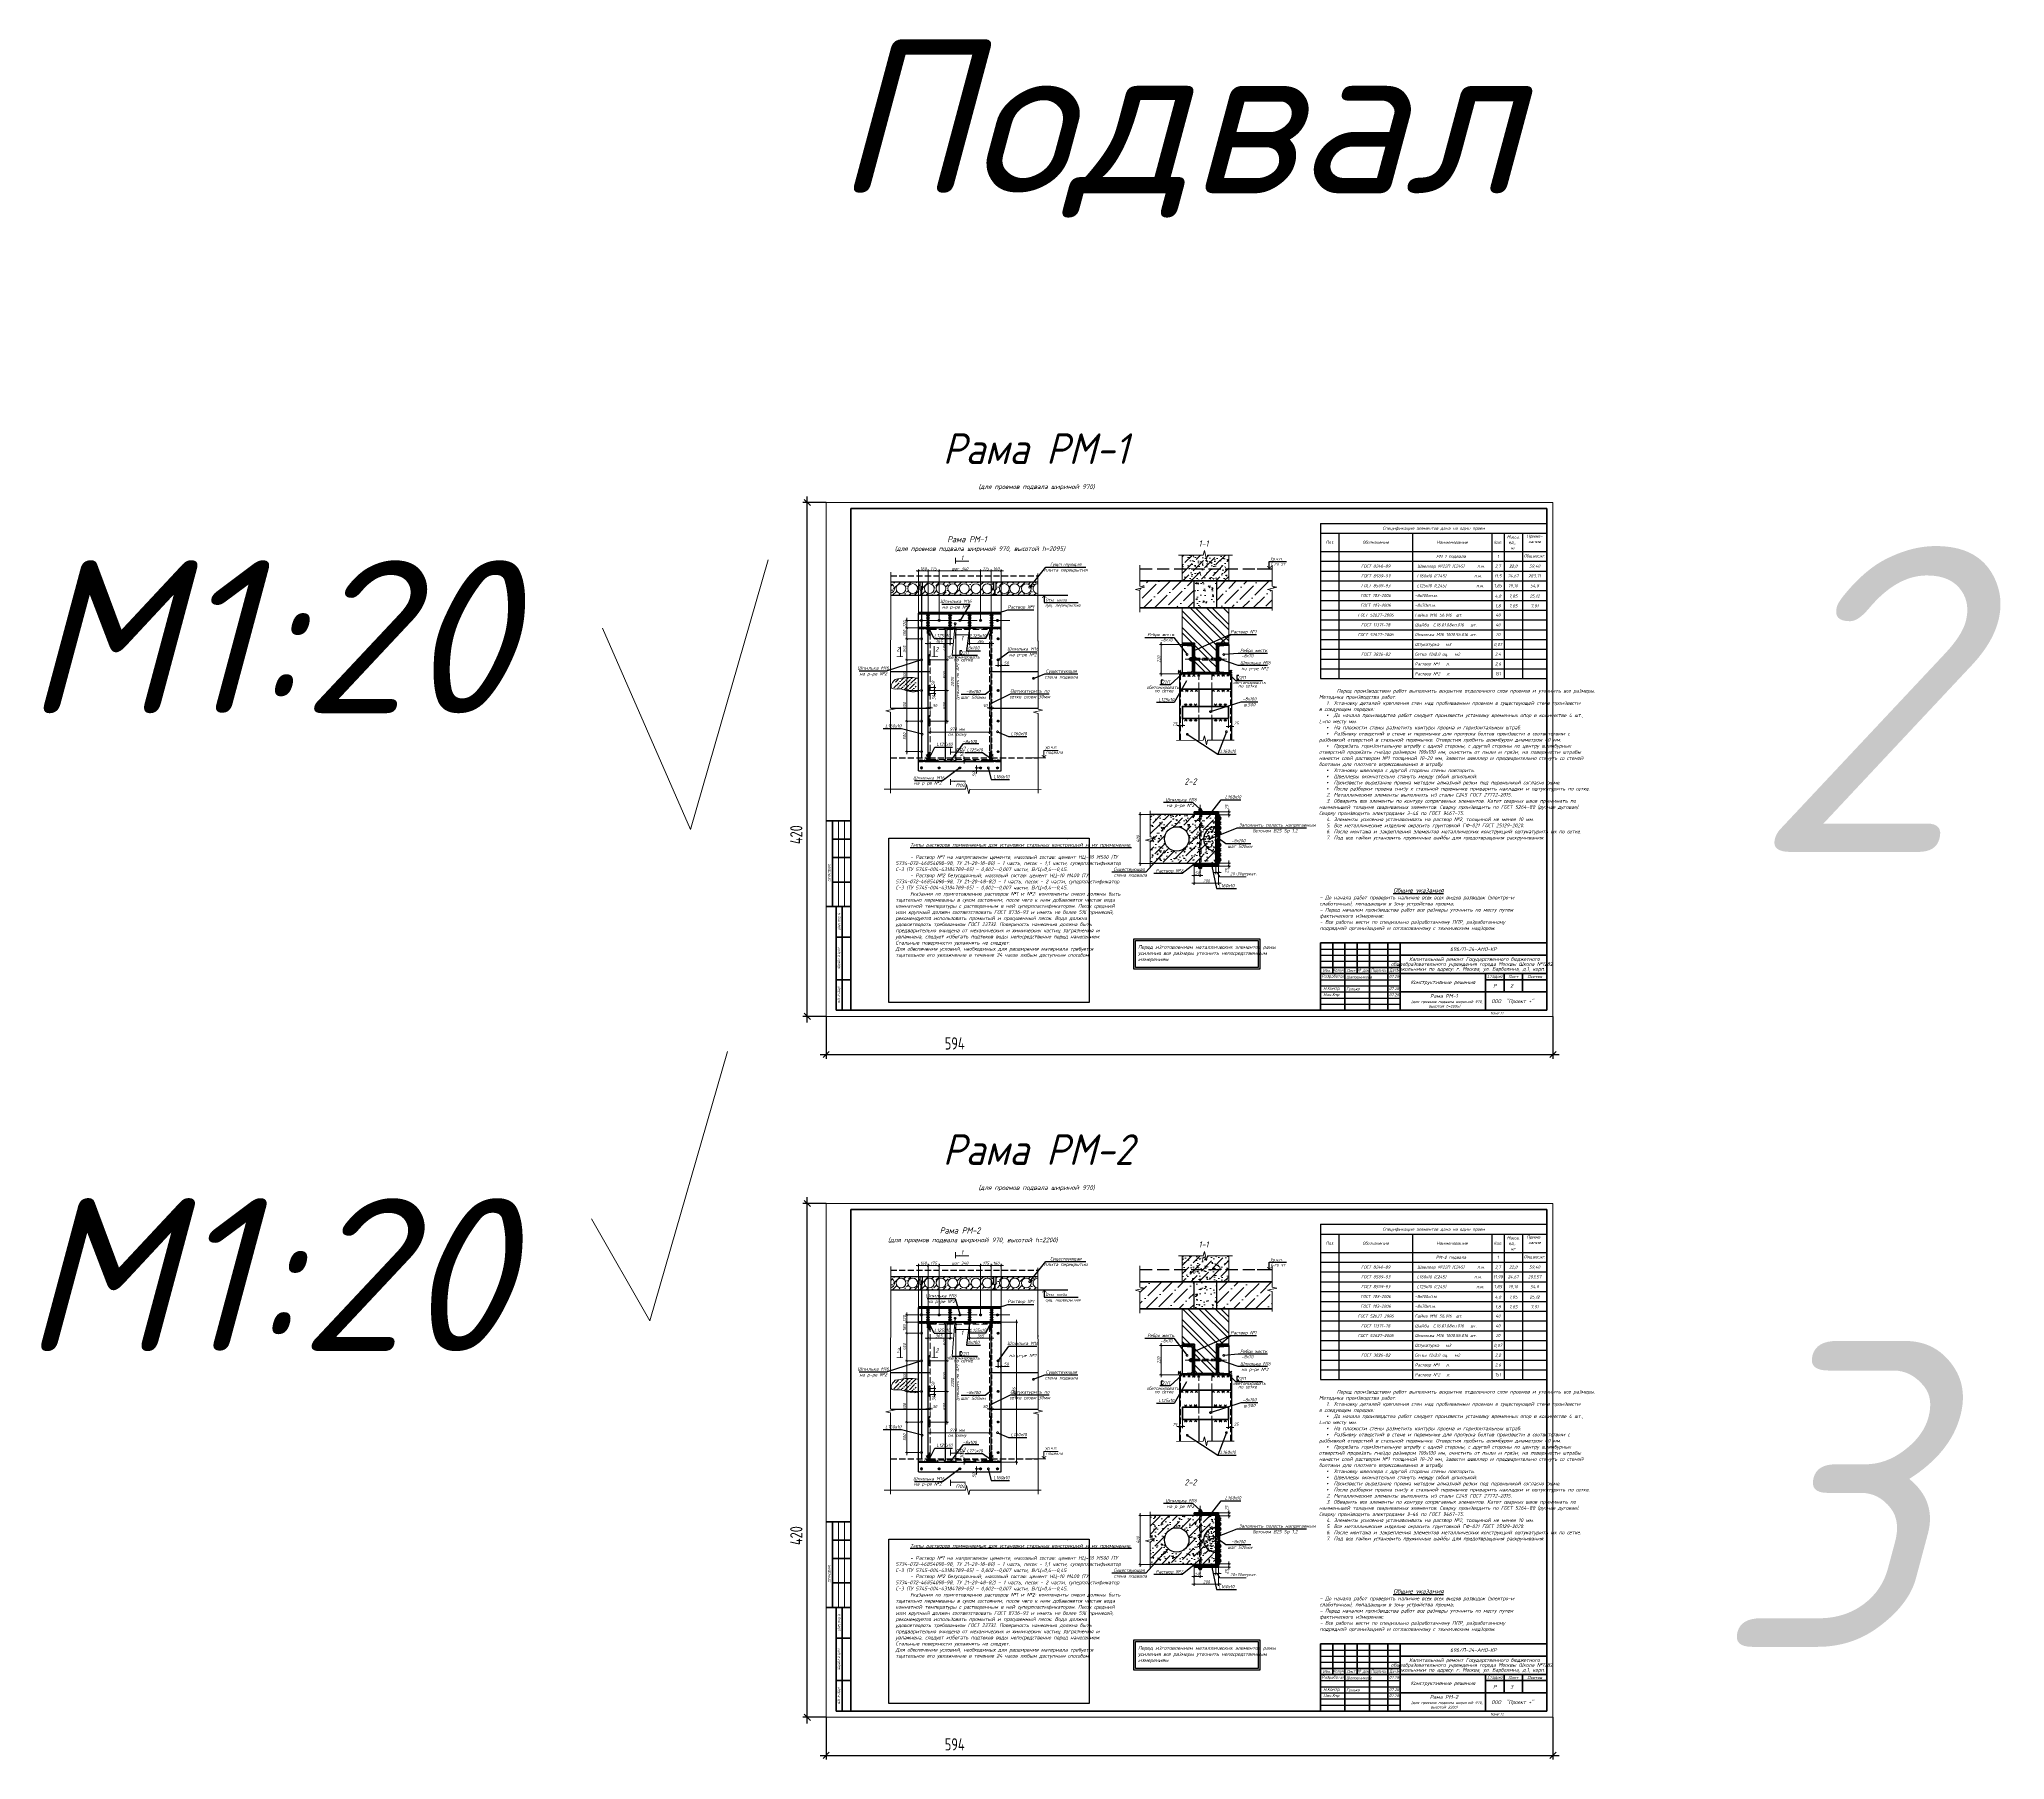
# Model space of a CAD drawing. Header units: millimetres. Extents: x 749182 to 2267578, y 70462 to 311449.
# Drawn here: x 2057080 to 2089209, y 210968 to 239090 of the extents above; entities that cross this region are included whole.
import ezdxf
from ezdxf.enums import TextEntityAlignment as Align

# ---------------------------------------------------------------- set-up
doc = ezdxf.new("R2010")
doc.units = ezdxf.units.MM
for name, pattern in [('015-60-22-12-0682-ПЗУ-20_П_изм1$0$K5LT_AXLED_REINFORCED', [13, 8, -2, 1, -2]), ('GOST2.303 4', [7, 5, -2, 0]), ('ГОСТ 2.303 4', [7, 5, -2, 0]), ('осеваяX2', [4, 2.5, -0.5, 0.5, -0.5])]:
    doc.linetypes.add(name, pattern=pattern)
doc.layers.get('Defpoints').update_dxf_attribs({"color": 255})
for name, color, linetype, lineweight in [('1Стены', 252, 'Continuous', 25), ('Shtamp', 7, 'Continuous', 35), ('монолит', 176, 'Continuous', 50), ('Оси', 165, 'осеваяX2', 13), ('Размер', 7, 'Continuous', 13), ('размеры', 7, 'Continuous', 9), ('Размеры КР', 164, 'Continuous', 9), ('сварка', 156, 'Continuous', 9), ('Стены', 184, 'Continuous', 40), ('штамп', 7, 'Continuous', 25), ('штрих', 8, 'Continuous', 5), ('Штрих кирпич', 252, 'Continuous', 9), ('штриховка кирпич', 42, 'Continuous', 5)]:
    doc.layers.add(name, color=color, linetype=linetype, lineweight=lineweight)
doc.layers.add('CS_UNPLOTTED', color=254, linetype='Continuous', plot=False)
for name, color, linetype in [('VPORTS', 7, 'Continuous'), ('металл', 124, 'Continuous'), ('Текст', 7, 'Continuous'), ('Штриховка', 252, 'Continuous')]:
    doc.layers.add(name, color=color, linetype=linetype)
doc.styles.add('GOST', font='', dxfattribs={"width": 0.8, "oblique": 10})
doc.styles.add('GOST 2.304_new', font='isocpeur.ttf', dxfattribs={"width": 0.9, "oblique": 15})
doc.styles.add('БДА100', font='romand.shx', dxfattribs={"width": 0.7})
doc.styles.add('М2', font='isocpeui.ttf')
doc.styles.add('Юля', font='isocpeui.ttf', dxfattribs={"height": 2.8})
doc.styles.get('GOST').set_extended_font_data('GOST type A')
doc.linetypes.add('зигзаг', pattern='A,0.00254,-5.08,[131,ltypeshp.shx,S=5.08,R=0,X=-5.08,Y=0],-10.16,[131,ltypeshp.shx,S=5.08,R=180,X=5.08,Y=0],-5.08', length=20.32254)
doc.dimstyles.new('SPDS', dxfattribs={"dimscale": 25, "dimtxt": 2.5, "dimasz": 1.77, "dimexe": 1.25, "dimexo": 0.625, "dimtad": 1, "dimdec": 0, "dimrnd": 0.001, "dimtxsty": 'GOST 2.304_new', "dimblk": 'ARCHTICK', "dimcen": 2.5, "dimdle": 2, "dimclrt": 256, "dimazin": 2, "dimtfac": 0.75, "dimtdec": 0, "dimtmove": 1, "dimatfit": 3, "dimfxl": 0, "dimtolj": 1, "dimlwd": 9, "dimlwe": 9, "dimarcsym": 0})
doc.dimstyles.new('SPDS 1_10', dxfattribs={"dimscale": 10, "dimtxt": 2.5, "dimasz": 1.77, "dimexe": 1.25, "dimexo": 0.625, "dimtad": 1, "dimdec": 0, "dimrnd": 0.001, "dimtxsty": 'М2', "dimblk": 'ARCHTICK', "dimcen": 2.5, "dimdle": 2, "dimclrt": 256, "dimadec": 0, "dimazin": 2, "dimtfac": 0.75, "dimtdec": 0, "dimtmove": 1, "dimatfit": 3, "dimfxl": 0, "dimtolj": 1, "dimlwd": 9, "dimlwe": 9, "dimarcsym": 0})
doc.dimstyles.new('SPDS 1_20', dxfattribs={"dimscale": 20, "dimtxt": 2.5, "dimasz": 1.77, "dimexe": 1.25, "dimexo": 0.625, "dimtad": 1, "dimdec": 0, "dimrnd": 0.001, "dimtxsty": 'М2', "dimblk": 'ARCHTICK', "dimcen": 2.5, "dimdle": 2, "dimclrt": 256, "dimadec": 0, "dimazin": 2, "dimtfac": 0.75, "dimtdec": 0, "dimtmove": 1, "dimatfit": 3, "dimfxl": 0, "dimtolj": 1, "dimlwd": 9, "dimlwe": 9, "dimarcsym": 0})
doc.dimstyles.new('БДА1', dxfattribs={"dimtxt": 2, "dimasz": 1, "dimexe": 0.7, "dimexo": 0, "dimgap": 0.8, "dimtad": 1, "dimdec": 0, "dimrnd": 1, "dimzin": 0, "dimdsep": 46, "dimtxsty": 'БДА100', "dimblk": 'OBLIQUE', "dimcen": 2, "dimdle": 1, "dimadec": 0, "dimazin": 0, "dimtfac": 1, "dimtdec": 0, "dimtmove": 1, "dimatfit": 3, "dimldrblk": 'NONE', "dimfxl": 0, "dimtolj": 1, "dimtzin": 0, "dimlwd": -1, "dimlwe": -1, "dimarcsym": 0})
pattern_1 = [(37.5, (-41932276.962, -1431073.833), (-0.800015648, 24.470661866), [0, -19.304, 0, -21.59, 0, -20.6375]), (7.5, (-41932276.962, -1431073.833), (22.476164157, 35.841255028), [0, -10.414, 0, -17.399, 0, -6.6675]), (327.5, (-41932292.583, -1431073.833), (39.549618512, 0.071859234), [0, -6.35, 0, -22.86, 0, -29.845]), (317.5, (-41932292.583, -1431073.833), (38.177822624, 11.146466163), [0, -3.175, 0, -14.986, 0, -17.145])]
pattern_2 = [(45, (-41934123.9022, -1431703.9427), (-2.24506403027, 2.24506403027), [])]

# ---------------------------------------------------------------- blocks, each defined once
blk = doc.blocks.new('м16')
at = {"layer": 'металл', "lineweight": 30, "ltscale": 20}
for p, q in [((-11, 6), (0, 13)), ((-11, -6), (-11, 6)), ((0, 13), (11, 6)), ((11, 6), (11, -6)), ((0, -13), (-11, -6)), ((11, -6), (0, -13))]:
    blk.add_line(p, q, dxfattribs=at)
blk.add_circle((0, 0), 15, dxfattribs=at)
for radius, start, end in [(10.4, 0, 180), (10.4, 180, 0), (6.92, 0, 180), (6.92, 180, 0)]:
    blk.add_arc((0, 0), radius, start, end, dxfattribs=at)
at = {"layer": 'металл', "linetype": 'Continuous', "lineweight": 25, "ltscale": 20}
blk.add_arc((0, 0), 8, 255, 165, dxfattribs=at)
at = {"layer": 'Оси', "ltscale": 20}
for p, q in [((17, 0), (-17, 0)), ((0, 17), (0, -17))]:
    blk.add_line(p, q, dxfattribs=at)
blk = doc.blocks.new('_ArchTick')
at = {"color": 0, "linetype": 'ByBlock', "const_width": 0.15}
blk.add_lwpolyline([(-0.5, -0.5), (0.5, 0.5)], dxfattribs=at)
blk = doc.blocks.new('*D1206')
at = {"layer": 'Defpoints', "color": 0, "lineweight": 20, "ltscale": 20, "transparency": 16777216}
for p in [(2071613, 216728), (2071613, 216704), (2071643, 216728)]:
    blk.add_point(p, dxfattribs=at)
at = {"layer": 'Размер', "color": 0, "lineweight": 9, "ltscale": 20, "transparency": 16777216}
for p, q in [((2071683, 216704), (2071573, 216704)), ((2071613, 216716), (2071613, 216679)), ((2071643, 216716), (2071643, 216679))]:
    blk.add_line(p, q, dxfattribs=at)
at = {"layer": 'Размер', "color": 0, "lineweight": 9, "ltscale": 20, "transparency": 16777216, "xscale": 35.4, "yscale": 35.4, "zscale": 35.4}
for p, rotation in [((2071613, 216704), 179.9999999995553), ((2071643, 216704), 359.9999999995553)]:
    blk.add_blockref('_ArchTick', p, dxfattribs=dict(at, rotation=rotation))
at = {"layer": 'Размер', "ltscale": 20, "transparency": 16777216, "insert": (2071717, 216741), "char_height": 50, "attachment_point": 5, "style": 'GOST 2.304_new'}
blk.add_mtext('\\A1;30', dxfattribs=at)
blk = doc.blocks.new('свар')
at = {"layer": 'сварка', "color": 0, "linetype": 'Continuous', "ltscale": 10}
for p, q in [((10, 10), (-10, -10)), ((-10, 10), (10, -10))]:
    blk.add_line(p, q, dxfattribs=at)
blk = doc.blocks.new('*D1207')
at = {"layer": 'Defpoints', "color": 0, "lineweight": 20, "ltscale": 20, "transparency": 16777216}
for p in [(2072613, 216728), (2072643, 216728), (2072643, 216704)]:
    blk.add_point(p, dxfattribs=at)
at = {"layer": 'Размер', "color": 0, "lineweight": 9, "ltscale": 20, "transparency": 16777216}
for p, q in [((2072573, 216704), (2072683, 216704)), ((2072613, 216716), (2072613, 216679)), ((2072643, 216716), (2072643, 216679))]:
    blk.add_line(p, q, dxfattribs=at)
at = {"layer": 'Размер', "color": 0, "lineweight": 9, "ltscale": 20, "transparency": 16777216, "xscale": 35.4, "yscale": 35.4, "zscale": 35.4, "rotation": 180}
blk.add_blockref('_ArchTick', (2072613, 216704), dxfattribs=at)
at = {"layer": 'Размер', "color": 0, "lineweight": 9, "ltscale": 20, "transparency": 16777216, "xscale": 35.4, "yscale": 35.4, "zscale": 35.4}
blk.add_blockref('_ArchTick', (2072643, 216704), dxfattribs=at)
at = {"layer": 'Размер', "ltscale": 20, "transparency": 16777216, "insert": (2072539, 216741), "char_height": 50, "attachment_point": 5, "style": 'GOST 2.304_new'}
blk.add_mtext('\\A1;30', dxfattribs=at)
blk = doc.blocks.new('*D1208')
at = {"layer": 'Defpoints', "color": 0, "lineweight": 20, "ltscale": 20, "transparency": 16777216}
for p in [(2071907, 218088), (2071624, 217488), (2071916, 217488)]:
    blk.add_point(p, dxfattribs=at)
at = {"layer": 'Размер', "color": 0, "lineweight": 9, "ltscale": 20, "transparency": 16777216}
for p, q in [((2071916, 218128), (2071916, 217448)), ((2071919, 218088), (2071941, 218088)), ((2071637, 217488), (2071941, 217488))]:
    blk.add_line(p, q, dxfattribs=at)
at = {"layer": 'Размер', "color": 0, "lineweight": 9, "ltscale": 20, "transparency": 16777216, "xscale": 35.4, "yscale": 35.4, "zscale": 35.4}
for p, rotation in [((2071916, 218088), 90), ((2071916, 217488), 270)]:
    blk.add_blockref('_ArchTick', p, dxfattribs=dict(at, rotation=rotation))
at = {"layer": 'Размер', "ltscale": 20, "transparency": 16777216, "insert": (2071879, 217795), "char_height": 50, "attachment_point": 5, "rotation": 90, "style": 'М2'}
blk.add_mtext('\\A1;600', dxfattribs=at)
blk = doc.blocks.new('*D1209')
at = {"layer": 'Defpoints', "color": 0, "lineweight": 20, "ltscale": 20, "transparency": 16777216}
for p in [(2071624, 217488), (2071624, 216988), (2071916, 216988)]:
    blk.add_point(p, dxfattribs=at)
at = {"layer": 'Размер', "color": 0, "lineweight": 9, "ltscale": 20, "transparency": 16777216}
for p, q in [((2071916, 217528), (2071916, 216948)), ((2071637, 217488), (2071941, 217488)), ((2071637, 216988), (2071941, 216988))]:
    blk.add_line(p, q, dxfattribs=at)
at = {"layer": 'Размер', "color": 0, "lineweight": 9, "ltscale": 20, "transparency": 16777216, "xscale": 35.4, "yscale": 35.4, "zscale": 35.4}
for p, rotation in [((2071916, 217488), 90), ((2071916, 216988), 270)]:
    blk.add_blockref('_ArchTick', p, dxfattribs=dict(at, rotation=rotation))
at = {"layer": 'Размер', "ltscale": 20, "transparency": 16777216, "insert": (2071879, 217238), "char_height": 50, "attachment_point": 5, "rotation": 90, "style": 'М2'}
blk.add_mtext('\\A1;500', dxfattribs=at)
blk = doc.blocks.new('*D1210')
at = {"layer": 'Defpoints', "color": 0, "lineweight": 20, "ltscale": 20, "transparency": 16777216}
for p in [(2071624, 217038), (2071637, 216988), (2071712, 217038)]:
    blk.add_point(p, dxfattribs=at)
at = {"layer": 'Размер', "color": 0, "lineweight": 9, "ltscale": 20, "transparency": 16777216}
for p, q in [((2071637, 217038), (2071737, 217038)), ((2071649, 216988), (2071737, 216988)), ((2071712, 216948), (2071712, 217078))]:
    blk.add_line(p, q, dxfattribs=at)
at = {"layer": 'Размер', "color": 0, "lineweight": 9, "ltscale": 20, "transparency": 16777216, "xscale": 35.4, "yscale": 35.4, "zscale": 35.4}
for p, rotation in [((2071712, 217038), 90), ((2071712, 216988), 270)]:
    blk.add_blockref('_ArchTick', p, dxfattribs=dict(at, rotation=rotation))
at = {"layer": 'Размер', "ltscale": 20, "transparency": 16777216, "insert": (2071692, 217103), "char_height": 50, "attachment_point": 5, "rotation": 90, "style": 'М2'}
blk.add_mtext('\\A1;50', dxfattribs=at)
blk = doc.blocks.new('*D1211')
at = {"layer": 'Defpoints', "color": 0, "lineweight": 20, "ltscale": 20, "transparency": 16777216}
for p in [(2071627, 216938), (2071637, 216988), (2071712, 216938)]:
    blk.add_point(p, dxfattribs=at)
at = {"layer": 'Размер', "color": 0, "lineweight": 9, "ltscale": 20, "transparency": 16777216}
for p, q in [((2071639, 216938), (2071737, 216938)), ((2071649, 216988), (2071737, 216988)), ((2071712, 217028), (2071712, 216898))]:
    blk.add_line(p, q, dxfattribs=at)
at = {"layer": 'Размер', "color": 0, "lineweight": 9, "ltscale": 20, "transparency": 16777216, "xscale": 35.4, "yscale": 35.4, "zscale": 35.4}
for p, rotation in [((2071712, 216988), 90), ((2071712, 216938), 270)]:
    blk.add_blockref('_ArchTick', p, dxfattribs=dict(at, rotation=rotation))
at = {"layer": 'Размер', "ltscale": 20, "transparency": 16777216, "insert": (2071703, 216873), "char_height": 50, "attachment_point": 5, "rotation": 90, "style": 'М2'}
blk.add_mtext('\\A1;50', dxfattribs=at)
blk = doc.blocks.new('*D1212')
at = {"layer": 'Defpoints', "color": 0, "lineweight": 20, "ltscale": 20, "transparency": 16777216}
for p in [(2072753, 217488), (2072803, 217488), (2072803, 217398)]:
    blk.add_point(p, dxfattribs=at)
at = {"layer": 'Размер', "color": 0, "lineweight": 9, "ltscale": 20, "transparency": 16777216}
for p, q in [((2072713, 217398), (2072843, 217398)), ((2072753, 217476), (2072753, 217373)), ((2072803, 217476), (2072803, 217373)), ((2072936, 217398), (2072803, 217398))]:
    blk.add_line(p, q, dxfattribs=at)
at = {"layer": 'Размер', "color": 0, "lineweight": 9, "ltscale": 20, "transparency": 16777216, "xscale": 35.4, "yscale": 35.4, "zscale": 35.4, "rotation": 180}
blk.add_blockref('_ArchTick', (2072753, 217398), dxfattribs=at)
at = {"layer": 'Размер', "color": 0, "lineweight": 9, "ltscale": 20, "transparency": 16777216, "xscale": 35.4, "yscale": 35.4, "zscale": 35.4}
blk.add_blockref('_ArchTick', (2072803, 217398), dxfattribs=at)
at = {"layer": 'Размер', "ltscale": 20, "transparency": 16777216, "insert": (2072888, 217436), "char_height": 50, "attachment_point": 5, "style": 'М2'}
blk.add_mtext('\\A1;50', dxfattribs=at)
blk = doc.blocks.new('*D1213')
at = {"layer": 'Defpoints', "color": 0, "lineweight": 20, "ltscale": 20, "transparency": 16777216}
for p in [(2071624, 216988), (2071624, 216488), (2071916, 216488)]:
    blk.add_point(p, dxfattribs=at)
at = {"layer": 'Размер', "color": 0, "lineweight": 9, "ltscale": 20, "transparency": 16777216}
for p, q in [((2071637, 216988), (2071941, 216988)), ((2071916, 217028), (2071916, 216448)), ((2071637, 216488), (2071941, 216488))]:
    blk.add_line(p, q, dxfattribs=at)
at = {"layer": 'Размер', "color": 0, "lineweight": 9, "ltscale": 20, "transparency": 16777216, "xscale": 35.4, "yscale": 35.4, "zscale": 35.4}
for p, rotation in [((2071916, 216988), 90), ((2071916, 216488), 270)]:
    blk.add_blockref('_ArchTick', p, dxfattribs=dict(at, rotation=rotation))
at = {"layer": 'Размер', "ltscale": 20, "transparency": 16777216, "insert": (2071879, 216738), "char_height": 50, "attachment_point": 5, "rotation": 90, "style": 'М2'}
blk.add_mtext('\\A1;500', dxfattribs=at)
blk = doc.blocks.new('*D1214')
at = {"layer": 'Defpoints', "color": 0, "lineweight": 20, "ltscale": 20, "transparency": 16777216}
for p in [(2072188, 215862), (2072188, 215832), (2072198, 215862)]:
    blk.add_point(p, dxfattribs=at)
at = {"layer": 'Размер', "color": 0, "lineweight": 9, "ltscale": 20, "transparency": 16777216}
for p, q in [((2072198, 215792), (2072198, 215902)), ((2072200, 215862), (2072223, 215862)), ((2072200, 215832), (2072223, 215832))]:
    blk.add_line(p, q, dxfattribs=at)
at = {"layer": 'Размер', "color": 0, "lineweight": 9, "ltscale": 20, "transparency": 16777216, "xscale": 35.4, "yscale": 35.4, "zscale": 35.4}
for p, rotation in [((2072198, 215862), 90), ((2072198, 215832), 270)]:
    blk.add_blockref('_ArchTick', p, dxfattribs=dict(at, rotation=rotation))
at = {"layer": 'Размер', "ltscale": 20, "transparency": 16777216, "insert": (2072161, 215930), "char_height": 50, "attachment_point": 5, "rotation": 90, "style": 'GOST 2.304_new'}
blk.add_mtext('\\A1;30', dxfattribs=at)
blk = doc.blocks.new('*D1196')
at = {"layer": 'Defpoints', "color": 0, "lineweight": 20, "ltscale": 20, "transparency": 16777216}
for p in [(2071453, 219046), (2071453, 218359), (2071613, 218119)]:
    blk.add_point(p, dxfattribs=at)
at = {"layer": 'размеры', "color": 0, "lineweight": 9, "ltscale": 20, "transparency": 16777216}
for p, q in [((2071653, 219046), (2071413, 219046)), ((2071453, 218371), (2071453, 219071)), ((2071613, 218131), (2071613, 219071))]:
    blk.add_line(p, q, dxfattribs=at)
at = {"layer": 'размеры', "color": 0, "lineweight": 9, "ltscale": 20, "transparency": 16777216, "xscale": 35.4, "yscale": 35.4, "zscale": 35.4, "rotation": 180}
blk.add_blockref('_ArchTick', (2071453, 219046), dxfattribs=at)
at = {"layer": 'размеры', "color": 0, "lineweight": 9, "ltscale": 20, "transparency": 16777216, "xscale": 35.4, "yscale": 35.4, "zscale": 35.4}
blk.add_blockref('_ArchTick', (2071613, 219046), dxfattribs=at)
at = {"layer": 'размеры', "ltscale": 20, "transparency": 16777216, "insert": (2071533, 219084), "char_height": 50, "attachment_point": 5, "style": 'GOST 2.304_new'}
blk.add_mtext('\\A1;160', dxfattribs=at)
blk = doc.blocks.new('*D1197')
at = {"layer": 'Defpoints', "color": 0, "lineweight": 20, "ltscale": 20, "transparency": 16777216}
for p in [(2072803, 219046), (2072643, 218359), (2072803, 218359)]:
    blk.add_point(p, dxfattribs=at)
at = {"layer": 'размеры', "color": 0, "lineweight": 9, "ltscale": 20, "transparency": 16777216}
for p, q in [((2072603, 219046), (2072843, 219046)), ((2072643, 218371), (2072643, 219071)), ((2072803, 218371), (2072803, 219071))]:
    blk.add_line(p, q, dxfattribs=at)
at = {"layer": 'размеры', "color": 0, "lineweight": 9, "ltscale": 20, "transparency": 16777216, "xscale": 35.4, "yscale": 35.4, "zscale": 35.4, "rotation": 180}
blk.add_blockref('_ArchTick', (2072643, 219046), dxfattribs=at)
at = {"layer": 'размеры', "color": 0, "lineweight": 9, "ltscale": 20, "transparency": 16777216, "xscale": 35.4, "yscale": 35.4, "zscale": 35.4}
blk.add_blockref('_ArchTick', (2072803, 219046), dxfattribs=at)
at = {"layer": 'размеры', "ltscale": 20, "transparency": 16777216, "insert": (2072723, 219084), "char_height": 50, "attachment_point": 5, "style": 'GOST 2.304_new'}
blk.add_mtext('\\A1;160', dxfattribs=at)
blk = doc.blocks.new('*D1198')
at = {"layer": 'Defpoints', "color": 0, "lineweight": 20, "ltscale": 20, "transparency": 16777216}
for p in [(2072064, 218089), (2072117, 218089), (2072117, 215889)]:
    blk.add_point(p, dxfattribs=at)
at = {"layer": 'Размер', "color": 0, "lineweight": 9, "ltscale": 20, "transparency": 16777216}
for p, q in [((2072105, 218089), (2072039, 218089)), ((2072064, 215849), (2072064, 218129)), ((2072105, 215889), (2072039, 215889))]:
    blk.add_line(p, q, dxfattribs=at)
at = {"layer": 'Размер', "color": 0, "lineweight": 9, "ltscale": 20, "transparency": 16777216, "xscale": 35.4, "yscale": 35.4, "zscale": 35.4}
for p, rotation in [((2072064, 218089), 90), ((2072064, 215889), 270)]:
    blk.add_blockref('_ArchTick', p, dxfattribs=dict(at, rotation=rotation))
at = {"layer": 'Размер', "ltscale": 20, "transparency": 16777216, "insert": (2072057, 217129), "char_height": 50, "width": 670.58, "attachment_point": 5, "rotation": 90, "style": 'М2'}
blk.add_mtext('\\A1;2200 \\P(уточнять по АР)', dxfattribs=at)
blk = doc.blocks.new('*D1199')
at = {"layer": 'Defpoints', "color": 0, "lineweight": 20, "ltscale": 20, "transparency": 16777216}
for p in [(2071643, 216295), (2072613, 216310), (2072613, 216295)]:
    blk.add_point(p, dxfattribs=at)
at = {"layer": 'размеры', "color": 0, "lineweight": 9, "ltscale": 20, "transparency": 16777216}
for p, q in [((2071603, 216310), (2072653, 216310)), ((2071643, 216307), (2071643, 216335)), ((2072613, 216307), (2072613, 216335))]:
    blk.add_line(p, q, dxfattribs=at)
at = {"layer": 'размеры', "color": 0, "lineweight": 9, "ltscale": 20, "transparency": 16777216, "xscale": 35.4, "yscale": 35.4, "zscale": 35.4, "rotation": 180}
blk.add_blockref('_ArchTick', (2071643, 216310), dxfattribs=at)
at = {"layer": 'размеры', "color": 0, "lineweight": 9, "ltscale": 20, "transparency": 16777216, "xscale": 35.4, "yscale": 35.4, "zscale": 35.4}
blk.add_blockref('_ArchTick', (2072613, 216310), dxfattribs=at)
at = {"layer": 'размеры', "ltscale": 20, "transparency": 16777216, "insert": (2072085, 216308), "char_height": 50, "width": 518.88, "attachment_point": 5, "style": 'GOST 2.304_new'}
blk.add_mtext('\\A1;970 мм\\Pсм. схему ', dxfattribs=at)
blk = doc.blocks.new('*D1200')
at = {"layer": 'Defpoints', "color": 0, "lineweight": 20, "ltscale": 20, "transparency": 16777216}
for p in [(2071453, 218239), (2071263, 218119), (2071453, 218119)]:
    blk.add_point(p, dxfattribs=at)
at = {"layer": 'размеры', "color": 0, "lineweight": 9, "ltscale": 20, "transparency": 16777216}
for p, q in [((2071440, 218239), (2071238, 218239)), ((2071263, 218279), (2071263, 218079)), ((2071440, 218119), (2071238, 218119))]:
    blk.add_line(p, q, dxfattribs=at)
at = {"layer": 'размеры', "color": 0, "lineweight": 9, "ltscale": 20, "transparency": 16777216, "xscale": 35.4, "yscale": 35.4, "zscale": 35.4}
for p, rotation in [((2071263, 218239), 90), ((2071263, 218119), 270)]:
    blk.add_blockref('_ArchTick', p, dxfattribs=dict(at, rotation=rotation))
at = {"layer": 'размеры', "ltscale": 20, "transparency": 16777216, "insert": (2071225, 218179), "char_height": 50, "attachment_point": 5, "rotation": 90, "style": 'GOST 2.304_new'}
blk.add_mtext('\\A1;120', dxfattribs=at)
blk = doc.blocks.new('*D1201')
at = {"layer": 'Defpoints', "color": 0, "lineweight": 20, "ltscale": 20, "transparency": 16777216}
for p in [(2071263, 217939), (2071453, 218119), (2071486, 217939)]:
    blk.add_point(p, dxfattribs=at)
at = {"layer": 'размеры', "color": 0, "lineweight": 9, "ltscale": 20, "transparency": 16777216}
for p, q in [((2071440, 218119), (2071238, 218119)), ((2071473, 217939), (2071238, 217939)), ((2071263, 218159), (2071263, 217899))]:
    blk.add_line(p, q, dxfattribs=at)
at = {"layer": 'размеры', "color": 0, "lineweight": 9, "ltscale": 20, "transparency": 16777216, "xscale": 35.4, "yscale": 35.4, "zscale": 35.4}
for p, rotation in [((2071263, 218119), 90), ((2071263, 217939), 270)]:
    blk.add_blockref('_ArchTick', p, dxfattribs=dict(at, rotation=rotation))
at = {"layer": 'размеры', "ltscale": 20, "transparency": 16777216, "insert": (2071225, 218029), "char_height": 50, "attachment_point": 5, "rotation": 90, "style": 'GOST 2.304_new'}
blk.add_mtext('\\A1;180', dxfattribs=at)
blk = doc.blocks.new('*D1202')
at = {"layer": 'Defpoints', "color": 0, "lineweight": 20, "ltscale": 20, "transparency": 16777216}
for p in [(2071486, 217939), (2071263, 217488), (2071486, 217488)]:
    blk.add_point(p, dxfattribs=at)
at = {"layer": 'размеры', "color": 0, "lineweight": 9, "ltscale": 20, "transparency": 16777216}
for p, q in [((2071473, 217939), (2071238, 217939)), ((2071263, 217979), (2071263, 217448)), ((2071473, 217488), (2071238, 217488))]:
    blk.add_line(p, q, dxfattribs=at)
at = {"layer": 'размеры', "color": 0, "lineweight": 9, "ltscale": 20, "transparency": 16777216, "xscale": 35.4, "yscale": 35.4, "zscale": 35.4}
for p, rotation in [((2071263, 217939), 90), ((2071263, 217488), 270)]:
    blk.add_blockref('_ArchTick', p, dxfattribs=dict(at, rotation=rotation))
at = {"layer": 'размеры', "ltscale": 20, "transparency": 16777216, "insert": (2071225, 217714), "char_height": 50, "attachment_point": 5, "rotation": 90, "style": 'GOST 2.304_new'}
blk.add_mtext('\\A1;450', dxfattribs=at)
blk = doc.blocks.new('*D1203')
at = {"layer": 'Defpoints', "color": 0, "lineweight": 20, "ltscale": 20, "transparency": 16777216}
for p in [(2071486, 217488), (2071263, 216988), (2071486, 216988)]:
    blk.add_point(p, dxfattribs=at)
at = {"layer": 'размеры', "color": 0, "lineweight": 9, "ltscale": 20, "transparency": 16777216}
for p, q in [((2071263, 217528), (2071263, 216948)), ((2071473, 217488), (2071238, 217488)), ((2071473, 216988), (2071238, 216988))]:
    blk.add_line(p, q, dxfattribs=at)
at = {"layer": 'размеры', "color": 0, "lineweight": 9, "ltscale": 20, "transparency": 16777216, "xscale": 35.4, "yscale": 35.4, "zscale": 35.4}
for p, rotation in [((2071263, 217488), 90), ((2071263, 216988), 270)]:
    blk.add_blockref('_ArchTick', p, dxfattribs=dict(at, rotation=rotation))
at = {"layer": 'размеры', "ltscale": 20, "transparency": 16777216, "insert": (2071225, 217238), "char_height": 50, "attachment_point": 5, "rotation": 90, "style": 'GOST 2.304_new'}
blk.add_mtext('\\A1;500', dxfattribs=at)
blk = doc.blocks.new('*D1204')
at = {"layer": 'Defpoints', "color": 0, "lineweight": 20, "ltscale": 20, "transparency": 16777216}
for p in [(2071486, 216988), (2071263, 216488), (2071486, 216488)]:
    blk.add_point(p, dxfattribs=at)
at = {"layer": 'размеры', "color": 0, "lineweight": 9, "ltscale": 20, "transparency": 16777216}
for p, q in [((2071473, 216988), (2071238, 216988)), ((2071263, 217028), (2071263, 216448)), ((2071473, 216488), (2071238, 216488))]:
    blk.add_line(p, q, dxfattribs=at)
at = {"layer": 'размеры', "color": 0, "lineweight": 9, "ltscale": 20, "transparency": 16777216, "xscale": 35.4, "yscale": 35.4, "zscale": 35.4}
for p, rotation in [((2071263, 216988), 90), ((2071263, 216488), 270)]:
    blk.add_blockref('_ArchTick', p, dxfattribs=dict(at, rotation=rotation))
at = {"layer": 'размеры', "ltscale": 20, "transparency": 16777216, "insert": (2071225, 216738), "char_height": 50, "attachment_point": 5, "rotation": 90, "style": 'GOST 2.304_new'}
blk.add_mtext('\\A1;500', dxfattribs=at)
blk = doc.blocks.new('*D1205')
at = {"layer": 'Defpoints', "color": 0, "lineweight": 20, "ltscale": 20, "transparency": 16777216}
for p in [(2071486, 216488), (2071263, 215988), (2071486, 215988)]:
    blk.add_point(p, dxfattribs=at)
at = {"layer": 'размеры', "color": 0, "lineweight": 9, "ltscale": 20, "transparency": 16777216}
for p, q in [((2071473, 216488), (2071238, 216488)), ((2071263, 216528), (2071263, 215948)), ((2071473, 215988), (2071238, 215988))]:
    blk.add_line(p, q, dxfattribs=at)
at = {"layer": 'размеры', "color": 0, "lineweight": 9, "ltscale": 20, "transparency": 16777216, "xscale": 35.4, "yscale": 35.4, "zscale": 35.4}
for p, rotation in [((2071263, 216488), 90), ((2071263, 215988), 270)]:
    blk.add_blockref('_ArchTick', p, dxfattribs=dict(at, rotation=rotation))
at = {"layer": 'размеры', "ltscale": 20, "transparency": 16777216, "insert": (2071225, 216238), "char_height": 50, "attachment_point": 5, "rotation": 90, "style": 'GOST 2.304_new'}
blk.add_mtext('\\A1;500', dxfattribs=at)
blk = doc.blocks.new('*D1215')
at = {"layer": 'Defpoints', "color": 0, "lineweight": 20, "ltscale": 20, "transparency": 16777216}
for p in [(2071613, 218969), (2071788, 219046), (2071788, 218239)]:
    blk.add_point(p, dxfattribs=at)
at = {"layer": 'размеры', "color": 0, "lineweight": 9, "ltscale": 20, "transparency": 16777216}
for p, q in [((2071573, 219046), (2071828, 219046)), ((2071613, 218981), (2071613, 219071)), ((2071788, 218251), (2071788, 219071))]:
    blk.add_line(p, q, dxfattribs=at)
at = {"layer": 'размеры', "color": 0, "lineweight": 9, "ltscale": 20, "transparency": 16777216, "xscale": 35.4, "yscale": 35.4, "zscale": 35.4, "rotation": 180}
blk.add_blockref('_ArchTick', (2071613, 219046), dxfattribs=at)
at = {"layer": 'размеры', "color": 0, "lineweight": 9, "ltscale": 20, "transparency": 16777216, "xscale": 35.4, "yscale": 35.4, "zscale": 35.4}
blk.add_blockref('_ArchTick', (2071788, 219046), dxfattribs=at)
at = {"layer": 'размеры', "ltscale": 20, "transparency": 16777216, "insert": (2071700, 219084), "char_height": 50, "attachment_point": 5, "style": 'GOST 2.304_new'}
blk.add_mtext('\\A1;175', dxfattribs=at)
blk = doc.blocks.new('*D1216')
at = {"layer": 'Defpoints', "color": 0, "lineweight": 20, "ltscale": 20, "transparency": 16777216}
for p in [(2072643, 219046), (2072643, 218728), (2072468, 218239)]:
    blk.add_point(p, dxfattribs=at)
at = {"layer": 'размеры', "color": 0, "lineweight": 9, "ltscale": 20, "transparency": 16777216}
for p, q in [((2072428, 219046), (2072683, 219046)), ((2072468, 218251), (2072468, 219071)), ((2072643, 218740), (2072643, 219071))]:
    blk.add_line(p, q, dxfattribs=at)
at = {"layer": 'размеры', "color": 0, "lineweight": 9, "ltscale": 20, "transparency": 16777216, "xscale": 35.4, "yscale": 35.4, "zscale": 35.4, "rotation": 180}
blk.add_blockref('_ArchTick', (2072468, 219046), dxfattribs=at)
at = {"layer": 'размеры', "color": 0, "lineweight": 9, "ltscale": 20, "transparency": 16777216, "xscale": 35.4, "yscale": 35.4, "zscale": 35.4}
blk.add_blockref('_ArchTick', (2072643, 219046), dxfattribs=at)
at = {"layer": 'размеры', "ltscale": 20, "transparency": 16777216, "insert": (2072555, 219084), "char_height": 50, "attachment_point": 5, "style": 'GOST 2.304_new'}
blk.add_mtext('\\A1;175', dxfattribs=at)
blk = doc.blocks.new('*D1217')
at = {"layer": 'Defpoints', "color": 0, "lineweight": 20, "ltscale": 20, "transparency": 16777216}
for p in [(2071788, 218993), (2072468, 219046), (2072468, 218922)]:
    blk.add_point(p, dxfattribs=at)
at = {"layer": 'размеры', "color": 0, "lineweight": 9, "ltscale": 20, "transparency": 16777216}
for p, q in [((2071748, 219046), (2072508, 219046)), ((2071788, 219006), (2071788, 219071)), ((2072468, 218934), (2072468, 219071))]:
    blk.add_line(p, q, dxfattribs=at)
at = {"layer": 'размеры', "color": 0, "lineweight": 9, "ltscale": 20, "transparency": 16777216, "xscale": 35.4, "yscale": 35.4, "zscale": 35.4, "rotation": 180}
blk.add_blockref('_ArchTick', (2071788, 219046), dxfattribs=at)
at = {"layer": 'размеры', "color": 0, "lineweight": 9, "ltscale": 20, "transparency": 16777216, "xscale": 35.4, "yscale": 35.4, "zscale": 35.4}
blk.add_blockref('_ArchTick', (2072468, 219046), dxfattribs=at)
at = {"layer": 'размеры', "ltscale": 20, "transparency": 16777216, "insert": (2072128, 219084), "char_height": 50, "attachment_point": 5, "style": 'GOST 2.304_new'}
blk.add_mtext('\\A1;шаг 340', dxfattribs=at)
blk = doc.blocks.new('_Oblique')
at = {"color": 0, "linetype": 'ByBlock', "lineweight": -2}
blk.add_line((-0.5, -0.5), (0.5, 0.5), dxfattribs=at)
blk = doc.blocks.new('*D714')
at = {"layer": 'Defpoints', "color": 0, "transparency": 16777216}
for p, q in [((0, 0), (0, -34.6)), ((594, 0), (594, -34.6)), ((-5, -31.1), (599, -31.1))]:
    blk.add_line(p, q, dxfattribs=at)
for p in [(0, 0), (594, 0), (594, -31.1)]:
    blk.add_point(p, dxfattribs=at)
at = {"layer": 'Defpoints', "color": 0, "transparency": 16777216, "xscale": 5, "yscale": 5, "zscale": 5, "rotation": 180}
blk.add_blockref('_Oblique', (0, -31.1), dxfattribs=at)
at = {"layer": 'Defpoints', "color": 0, "transparency": 16777216, "xscale": 5, "yscale": 5, "zscale": 5}
blk.add_blockref('_Oblique', (594, -31.1), dxfattribs=at)
at = {"layer": 'Defpoints', "color": 0, "lineweight": 0, "transparency": 16777216, "insert": (105, -22.1), "char_height": 10, "attachment_point": 5, "style": 'БДА100'}
blk.add_mtext('\\A1;594', dxfattribs=at)
blk = doc.blocks.new('_None')
blk = doc.blocks.new('*D715')
at = {"layer": 'Defpoints', "color": 0, "transparency": 16777216}
for p, q in [((0, 420), (-19, 420)), ((-15.5, -5), (-15.5, 425)), ((0, 0), (-19, 0))]:
    blk.add_line(p, q, dxfattribs=at)
for p in [(-15.5, 420), (0, 420), (0, 0)]:
    blk.add_point(p, dxfattribs=at)
at = {"layer": 'Defpoints', "color": 0, "transparency": 16777216, "xscale": 5, "yscale": 5, "zscale": 5}
for p, rotation in [((-15.5, 420), 90), ((-15.5, 0), 270)]:
    blk.add_blockref('_Oblique', p, dxfattribs=dict(at, rotation=rotation))
at = {"layer": 'Defpoints', "color": 0, "lineweight": 0, "transparency": 16777216, "insert": (-24.5, 148.5), "char_height": 10, "attachment_point": 5, "rotation": 90, "style": 'БДА100'}
blk.add_mtext('\\A1;420', dxfattribs=at)
blk = doc.blocks.new('A$C88dd6df2')
at = {"layer": 'Shtamp', "linetype": 'Continuous', "lineweight": 40}
for p, q in [((-185, 55), (0, 55)), ((-185, 0), (-185, 55)), ((-175, 55), (-175, 30)), ((-165, 55), (-165, 0)), ((-155, 55), (-155, 30)), ((-145, 55), (-145, 0)), ((-130, 55), (-130, 0)), ((-120, 0), (-120, 55)), ((0, 0), (0, 55)), ((-185, 35), (-120, 35)), ((-120, 45), (0, 45)), ((-185, 30), (0, 30)), ((-50, 0), (-50, 30)), ((-50, 30), (-50, 0)), ((-50, 25), (0, 25)), ((-35, 30), (-35, 15)), ((-20, 30), (-20, 15)), ((-185, 0), (0, 0)), ((-120, 15), (0, 15))]:
    blk.add_line(p, q, dxfattribs=at)
at = {"layer": 'Shtamp', "linetype": 'Continuous', "lineweight": 25}
for p, q in [((-185, 50), (-120, 50)), ((-185, 45), (-120, 45)), ((-185, 40), (-120, 40)), ((-185, 25), (-120, 25)), ((-185, 20), (-120, 20)), ((-185, 15), (-120, 15)), ((-185, 10), (-120, 10)), ((-185, 5), (-120, 5))]:
    blk.add_line(p, q, dxfattribs=at)
at = {"layer": 'штамп', "lineweight": 30}
blk.add_lwpolyline([(-185, 0), (0, 0), (0, 55), (-185, 55)], close=True, dxfattribs=at)
at = {"layer": 'Shtamp', "ltscale": 33.333333, "char_height": 3, "attachment_point": 5, "style": 'М2'}
for s, insert, width, line_spacing_factor in [('{\\W1;696/П-24-АНО-КР}', (-60, 50), 120, 0.76), ('{\\fISOCPEUR|b0|i0|c204|p34;\\Q15;\\W0.9;  Капитальный ремонт Государственного бюджетного общеобразовательного учреждения города Москвы Школа №1282 Сокольники по адресу: г. Москва, ул. Барболина, д.1, корп.1}', (-61.3, 37.4), 120, 0.8), ('{\\W1;Конструктивные решения}', (-85, 22.5), 109.335, 0.76), ('{\\W1;Р}', (-42.5, 20), 109.335, 0.76), ('{\\W1;ООО  "Проект +"}', (-28.1, 7), 109.335, 0.76)]:
    blk.add_mtext(s, dxfattribs=dict(at, insert=insert, width=width, line_spacing_factor=line_spacing_factor))
at = {"layer": 'Shtamp', "color": 18, "ltscale": 100, "true_color": 0x000000, "style": 'М2'}
for s, insert, char_height, width, attachment_point in [('{\\W0.8;\\C256;Изм.}', (-180, 32.5), 2.5, 10, 5), ('{\\W0.8;\\C256;Кол\\T0.9;.\\T1;уч.}', (-170, 32.5), 2.5, 10, 5), ('{\\W0.8;\\C256;Лист}', (-160, 32.5), 2.5, 10, 5), ('{\\W0.8;\\C256;№\\T0.75; \\T1;док.}', (-150, 32.5), 2.5, 10, 5), ('{\\W0.8;\\C256;Подпись}', (-137.5, 32.5), 2.5, 15, 5), ('{\\W0.8;\\C256;Дата}', (-125, 32.5), 2.5, 10, 5), ('\\pi0.5,t0;{\\W0.9;\\C256; Разработал}', (-186.3, 27.5), 2.5, 20, 4), ('\\pi0.5,t0;{\\W1;\\C256; Н.Контр.}', (-185, 17.5), 2.5, 20, 4), ('{\\W0.85;\\C256;Шапошникова}', (-163.9, 27.2), 2.4, 25.095, 4), ('{\\W1;\\C256;Гулько}', (-163.9, 17.2), 2.4, 25.095, 4), ('{\\W1;\\C256;07.26}', (-128.9, 27.7), 2.4, 20, 4), ('{\\W1;\\C256;07.26}', (-128.9, 17.7), 2.4, 20, 4), ('{\\W1;\\C256;Стадия}', (-42.5, 27.5), 2.5, 15, 5), ('{\\W1;\\C256;Лист}', (-27.5, 27.5), 2.5, 15, 5), ('{\\W1;\\C256;Листов}', (-10, 27.5), 2.5, 20, 5), ('\\pi0.5,t0;{\\W1;\\C256; Нач.Упр.}', (-185, 12.5), 2.5, 20, 4), ('{\\W1;\\C256;07.26}', (-128.9, 12.7), 2.4, 20, 4)]:
    blk.add_mtext(s, dxfattribs=dict(at, insert=insert, char_height=char_height, width=width, attachment_point=attachment_point))
blk = doc.blocks.new('*D1218')
at = {"layer": 'Defpoints', "color": 0, "lineweight": 20, "ltscale": 20, "transparency": 16777216}
for p in [(2071603, 217957), (2071968, 218111), (2071968, 217860)]:
    blk.add_point(p, dxfattribs=at)
at = {"layer": 'размеры', "color": 0, "lineweight": 9, "ltscale": 20, "transparency": 16777216}
for p, q in [((2071563, 217860), (2072008, 217860)), ((2071603, 217945), (2071603, 217835)), ((2071968, 218098), (2071968, 217835))]:
    blk.add_line(p, q, dxfattribs=at)
at = {"layer": 'размеры', "color": 0, "lineweight": 9, "ltscale": 20, "transparency": 16777216, "xscale": 35.4, "yscale": 35.4, "zscale": 35.4, "rotation": 180}
blk.add_blockref('_ArchTick', (2071603, 217860), dxfattribs=at)
at = {"layer": 'размеры', "color": 0, "lineweight": 9, "ltscale": 20, "transparency": 16777216, "xscale": 35.4, "yscale": 35.4, "zscale": 35.4}
blk.add_blockref('_ArchTick', (2071968, 217860), dxfattribs=at)
at = {"layer": 'размеры', "ltscale": 20, "transparency": 16777216, "insert": (2071785, 217898), "char_height": 50, "attachment_point": 5, "style": 'GOST 2.304_new'}
blk.add_mtext('\\A1;365', dxfattribs=at)
blk = doc.blocks.new('*D1219')
at = {"layer": 'Defpoints', "color": 0, "lineweight": 20, "ltscale": 20, "transparency": 16777216}
for p in [(2072288, 218115), (2072643, 217977), (2072643, 217858)]:
    blk.add_point(p, dxfattribs=at)
at = {"layer": 'размеры', "color": 0, "lineweight": 9, "ltscale": 20, "transparency": 16777216}
for p, q in [((2072248, 217858), (2072683, 217858)), ((2072288, 218102), (2072288, 217833)), ((2072643, 217965), (2072643, 217833))]:
    blk.add_line(p, q, dxfattribs=at)
at = {"layer": 'размеры', "color": 0, "lineweight": 9, "ltscale": 20, "transparency": 16777216, "xscale": 35.4, "yscale": 35.4, "zscale": 35.4, "rotation": 180}
blk.add_blockref('_ArchTick', (2072288, 217858), dxfattribs=at)
at = {"layer": 'размеры', "color": 0, "lineweight": 9, "ltscale": 20, "transparency": 16777216, "xscale": 35.4, "yscale": 35.4, "zscale": 35.4}
blk.add_blockref('_ArchTick', (2072643, 217858), dxfattribs=at)
at = {"layer": 'размеры', "ltscale": 20, "transparency": 16777216, "insert": (2072466, 217896), "char_height": 50, "attachment_point": 5, "style": 'GOST 2.304_new'}
blk.add_mtext('\\A1;365', dxfattribs=at)
blk = doc.blocks.new('*D730')
at = {"layer": 'Defpoints', "color": 0, "ltscale": 20, "transparency": 16777216}
for p in [(41832634, 1574664), (41832659, 1574664), (41832634, 1574608)]:
    blk.add_point(p, dxfattribs=at)
at = {"layer": 'Размер', "color": 0, "lineweight": 9, "ltscale": 20, "transparency": 16777216}
for p, q in [((41832679, 1574608), (41832614, 1574608)), ((41832634, 1574658), (41832634, 1574595)), ((41832659, 1574658), (41832659, 1574595))]:
    blk.add_line(p, q, dxfattribs=at)
at = {"layer": 'Размер', "color": 0, "lineweight": 9, "ltscale": 20, "transparency": 16777216, "xscale": 17.7, "yscale": 17.7, "zscale": 17.7, "rotation": 180}
blk.add_blockref('_ArchTick', (41832634, 1574608), dxfattribs=at)
at = {"layer": 'Размер', "color": 0, "lineweight": 9, "ltscale": 20, "transparency": 16777216, "xscale": 17.7, "yscale": 17.7, "zscale": 17.7}
blk.add_blockref('_ArchTick', (41832659, 1574608), dxfattribs=at)
at = {"layer": 'Размер', "ltscale": 20, "transparency": 16777216, "insert": (41832597, 1574623), "char_height": 25, "attachment_point": 5, "style": 'GOST 2.304_new'}
blk.add_mtext('\\A1;25', dxfattribs=at)
blk = doc.blocks.new('*D731')
at = {"layer": 'Defpoints', "color": 0, "ltscale": 20, "transparency": 16777216}
for p in [(41833035, 1574664), (41833060, 1574664), (41833060, 1574600)]:
    blk.add_point(p, dxfattribs=at)
at = {"layer": 'Размер', "color": 0, "lineweight": 9, "ltscale": 20, "transparency": 16777216}
for p, q in [((41833015, 1574600), (41833080, 1574600)), ((41833035, 1574658), (41833035, 1574588)), ((41833060, 1574658), (41833060, 1574588))]:
    blk.add_line(p, q, dxfattribs=at)
at = {"layer": 'Размер', "color": 0, "lineweight": 9, "ltscale": 20, "transparency": 16777216, "xscale": 17.7, "yscale": 17.7, "zscale": 17.7, "rotation": 180}
blk.add_blockref('_ArchTick', (41833035, 1574600), dxfattribs=at)
at = {"layer": 'Размер', "color": 0, "lineweight": 9, "ltscale": 20, "transparency": 16777216, "xscale": 17.7, "yscale": 17.7, "zscale": 17.7}
blk.add_blockref('_ArchTick', (41833060, 1574600), dxfattribs=at)
at = {"layer": 'Размер', "ltscale": 20, "transparency": 16777216, "insert": (41833098, 1574626), "char_height": 25, "attachment_point": 5, "style": 'GOST 2.304_new'}
blk.add_mtext('\\A1;25', dxfattribs=at)
blk = doc.blocks.new('*D1612')
at = {"layer": 'Defpoints', "color": 0, "lineweight": 20, "ltscale": 20, "transparency": 16777216}
for p in [(383, 896), (211, 656), (383, 656)]:
    blk.add_point(p, dxfattribs=at)
at = {"layer": 'Текст', "color": 0, "lineweight": 9, "ltscale": 20, "transparency": 16777216}
for p, q in [((377, 896), (198, 896)), ((211, 916), (211, 636)), ((377, 656), (198, 656))]:
    blk.add_line(p, q, dxfattribs=at)
at = {"layer": 'Текст', "color": 0, "lineweight": 9, "ltscale": 20, "transparency": 16777216, "xscale": 17.7, "yscale": 17.7, "zscale": 17.7}
for p, rotation in [((211, 896), 90), ((211, 656), 270)]:
    blk.add_blockref('_ArchTick', p, dxfattribs=dict(at, rotation=rotation))
at = {"layer": 'Текст', "ltscale": 20, "transparency": 16777216, "insert": (192, 776), "char_height": 25, "attachment_point": 5, "rotation": 90, "style": 'GOST 2.304_new'}
blk.add_mtext('\\A1;220', dxfattribs=at)
blk = doc.blocks.new('*D1613')
at = {"layer": 'Defpoints', "color": 0, "lineweight": 20, "ltscale": 10, "transparency": 16777216}
for p in [(314, 574), (233, 174), (314, 174)]:
    blk.add_point(p, dxfattribs=at)
at = {"layer": 'Размер', "color": 0, "lineweight": 9, "ltscale": 10, "transparency": 16777216}
for p, q in [((308, 574), (221, 574)), ((233, 594), (233, 154)), ((308, 174), (221, 174))]:
    blk.add_line(p, q, dxfattribs=at)
at = {"layer": 'Размер', "color": 0, "lineweight": 9, "ltscale": 10, "transparency": 16777216, "xscale": 17.7, "yscale": 17.7, "zscale": 17.7}
for p, rotation in [((233, 574), 90), ((233, 174), 270)]:
    blk.add_blockref('_ArchTick', p, dxfattribs=dict(at, rotation=rotation))
at = {"layer": 'Размер', "ltscale": 10, "transparency": 16777216, "insert": (215, 374), "char_height": 25, "attachment_point": 5, "rotation": 90, "style": 'GOST 2.304_new'}
blk.add_mtext('\\A1;400', dxfattribs=at)
blk = doc.blocks.new('*D1614')
at = {"layer": 'Defpoints', "color": 0, "lineweight": 20, "ltscale": 10, "transparency": 16777216}
for p in [(674, 153), (874, 147), (874, 12)]:
    blk.add_point(p, dxfattribs=at)
at = {"layer": 'Размер', "color": 0, "lineweight": 9, "ltscale": 10, "transparency": 16777216}
for p, q in [((654, 12), (894, 12)), ((674, 146), (674, 0)), ((874, 140), (874, 0))]:
    blk.add_line(p, q, dxfattribs=at)
at = {"layer": 'Размер', "color": 0, "lineweight": 9, "ltscale": 10, "transparency": 16777216, "xscale": 17.7, "yscale": 17.7, "zscale": 17.7, "rotation": 180}
blk.add_blockref('_ArchTick', (674, 12), dxfattribs=at)
at = {"layer": 'Размер', "color": 0, "lineweight": 9, "ltscale": 10, "transparency": 16777216, "xscale": 17.7, "yscale": 17.7, "zscale": 17.7}
blk.add_blockref('_ArchTick', (874, 12), dxfattribs=at)
at = {"layer": 'Размер', "ltscale": 10, "transparency": 16777216, "insert": (774, 31), "char_height": 25, "attachment_point": 5, "style": 'GOST 2.304_new'}
blk.add_mtext('\\A1;200', dxfattribs=at)
blk = doc.blocks.new('*D1615')
at = {"layer": 'Defpoints', "color": 0, "lineweight": 20, "ltscale": 10, "transparency": 16777216}
for p in [(674, 93), (674, 76), (724, 93)]:
    blk.add_point(p, dxfattribs=at)
at = {"layer": 'Размер', "color": 0, "lineweight": 9, "ltscale": 10, "transparency": 16777216}
for p, q in [((744, 76), (654, 76)), ((674, 86), (674, 64)), ((724, 86), (724, 64))]:
    blk.add_line(p, q, dxfattribs=at)
at = {"layer": 'Размер', "color": 0, "lineweight": 9, "ltscale": 10, "transparency": 16777216, "xscale": 17.7, "yscale": 17.7, "zscale": 17.7, "rotation": 180}
blk.add_blockref('_ArchTick', (674, 76), dxfattribs=at)
at = {"layer": 'Размер', "color": 0, "lineweight": 9, "ltscale": 10, "transparency": 16777216, "xscale": 17.7, "yscale": 17.7, "zscale": 17.7}
blk.add_blockref('_ArchTick', (724, 76), dxfattribs=at)
at = {"layer": 'Размер', "ltscale": 10, "transparency": 16777216, "insert": (699, 95), "char_height": 25, "attachment_point": 5, "style": 'GOST 2.304_new'}
blk.add_mtext('\\A1;50', dxfattribs=at)
blk = doc.blocks.new('*D733')
at = {"layer": 'Defpoints', "color": 0, "ltscale": 20, "transparency": 16777216}
for p in [(41835132, 1573597), (41835138, 1573622), (41835223, 1573597)]:
    blk.add_point(p, dxfattribs=at)
at = {"layer": 'Размер', "color": 0, "lineweight": 9, "ltscale": 20, "transparency": 16777216}
for p, q in [((41835138, 1573597), (41835236, 1573597)), ((41835144, 1573622), (41835236, 1573622)), ((41835223, 1573642), (41835223, 1573577))]:
    blk.add_line(p, q, dxfattribs=at)
at = {"layer": 'Размер', "color": 0, "lineweight": 9, "ltscale": 20, "transparency": 16777216, "xscale": 17.7, "yscale": 17.7, "zscale": 17.7}
for p, rotation in [((41835223, 1573622), 90), ((41835223, 1573597), 270)]:
    blk.add_blockref('_ArchTick', p, dxfattribs=dict(at, rotation=rotation))
at = {"layer": 'Размер', "ltscale": 20, "transparency": 16777216, "insert": (41835204, 1573559), "char_height": 25, "attachment_point": 5, "rotation": 90, "style": 'GOST 2.304_new'}
blk.add_mtext('\\A1;25', dxfattribs=at)
blk = doc.blocks.new('*D734')
at = {"layer": 'Defpoints', "color": 0, "ltscale": 20, "transparency": 16777216}
for p in [(41835132, 1574040), (41835223, 1574040), (41835138, 1574016)]:
    blk.add_point(p, dxfattribs=at)
at = {"layer": 'Размер', "color": 0, "lineweight": 9, "ltscale": 20, "transparency": 16777216}
for p, q in [((41835138, 1574040), (41835236, 1574040)), ((41835223, 1573996), (41835223, 1574060)), ((41835144, 1574016), (41835236, 1574016))]:
    blk.add_line(p, q, dxfattribs=at)
at = {"layer": 'Размер', "color": 0, "lineweight": 9, "ltscale": 20, "transparency": 16777216, "xscale": 17.7, "yscale": 17.7, "zscale": 17.7}
for p, rotation in [((41835223, 1574040), 90), ((41835223, 1574016), 270)]:
    blk.add_blockref('_ArchTick', p, dxfattribs=dict(at, rotation=rotation))
at = {"layer": 'Размер', "ltscale": 20, "transparency": 16777216, "insert": (41835204, 1574079), "char_height": 25, "attachment_point": 5, "rotation": 90, "style": 'GOST 2.304_new'}
blk.add_mtext('\\A1;25', dxfattribs=at)
blk = doc.blocks.new('*D1616')
at = {"color": 0, "lineweight": 9, "ltscale": 100, "transparency": 16777216}
for p, q in [((851, 168), (851, 87)), ((831, 100), (894, 100)), ((863, 100), (884, 64)), ((874, 146), (874, 87)), ((884, 64), (1100, 64))]:
    blk.add_line(p, q, dxfattribs=at)
at = {"layer": 'Defpoints', "color": 0, "lineweight": 20, "ltscale": 100, "transparency": 16777216}
for p in [(851, 174), (874, 153), (874, 100)]:
    blk.add_point(p, dxfattribs=at)
at = {"color": 0, "lineweight": 9, "ltscale": 100, "transparency": 16777216, "xscale": 17.7, "yscale": 17.7, "zscale": 17.7, "rotation": 180}
blk.add_blockref('_ArchTick', (851, 100), dxfattribs=at)
at = {"color": 0, "lineweight": 9, "ltscale": 100, "transparency": 16777216, "xscale": 17.7, "yscale": 17.7, "zscale": 17.7}
blk.add_blockref('_ArchTick', (874, 100), dxfattribs=at)
at = {"ltscale": 100, "transparency": 16777216, "insert": (1076, 87), "char_height": 25, "width": 372.01, "attachment_point": 5, "style": 'GOST 2.304_new'}
blk.add_mtext('\\A1;20+30штукат.', dxfattribs=at)
blk = doc.blocks.new('*D1039')
at = {"layer": 'Defpoints', "color": 0, "lineweight": 20, "ltscale": 20, "transparency": 16777216}
for p in [(2072403, 215672), (2072488, 215722), (2072488, 215672)]:
    blk.add_point(p, dxfattribs=at)
at = {"layer": 'Размер', "color": 0, "lineweight": 9, "ltscale": 20, "transparency": 16777216}
for p, q in [((2072475, 215722), (2072378, 215722)), ((2072475, 215672), (2072378, 215672)), ((2072403, 215762), (2072403, 215632))]:
    blk.add_line(p, q, dxfattribs=at)
at = {"layer": 'Размер', "color": 0, "lineweight": 9, "ltscale": 20, "transparency": 16777216, "xscale": 35.4, "yscale": 35.4, "zscale": 35.4}
for p, rotation in [((2072403, 215722), 90), ((2072403, 215672), 270)]:
    blk.add_blockref('_ArchTick', p, dxfattribs=dict(at, rotation=rotation))
at = {"layer": 'Размер', "ltscale": 20, "transparency": 16777216, "insert": (2072360, 215618), "char_height": 50, "attachment_point": 5, "rotation": 90, "style": 'М2'}
blk.add_mtext('\\A1;50', dxfattribs=at)
blk = doc.blocks.new('*D1625')
at = {"layer": 'Defpoints', "color": 0, "lineweight": 20, "ltscale": 20, "transparency": 16777216}
for p in [(2071613, 228186), (2071613, 228162), (2071643, 228186)]:
    blk.add_point(p, dxfattribs=at)
at = {"layer": 'Размер', "color": 0, "lineweight": 9, "ltscale": 20, "transparency": 16777216}
for p, q in [((2071683, 228162), (2071573, 228162)), ((2071613, 228173), (2071613, 228137)), ((2071643, 228173), (2071643, 228137))]:
    blk.add_line(p, q, dxfattribs=at)
at = {"layer": 'Размер', "color": 0, "lineweight": 9, "ltscale": 20, "transparency": 16777216, "xscale": 35.4, "yscale": 35.4, "zscale": 35.4}
for p, rotation in [((2071613, 228162), 179.9999999995553), ((2071643, 228162), 359.9999999995553)]:
    blk.add_blockref('_ArchTick', p, dxfattribs=dict(at, rotation=rotation))
at = {"layer": 'Размер', "ltscale": 20, "transparency": 16777216, "insert": (2071717, 228198), "char_height": 50, "attachment_point": 5, "style": 'GOST 2.304_new'}
blk.add_mtext('\\A1;30', dxfattribs=at)
blk = doc.blocks.new('*D1628')
at = {"layer": 'Defpoints', "color": 0, "lineweight": 20, "ltscale": 20, "transparency": 16777216}
for p in [(2072613, 228186), (2072643, 228186), (2072643, 228162)]:
    blk.add_point(p, dxfattribs=at)
at = {"layer": 'Размер', "color": 0, "lineweight": 9, "ltscale": 20, "transparency": 16777216}
for p, q in [((2072573, 228162), (2072683, 228162)), ((2072613, 228173), (2072613, 228137)), ((2072643, 228173), (2072643, 228137))]:
    blk.add_line(p, q, dxfattribs=at)
at = {"layer": 'Размер', "color": 0, "lineweight": 9, "ltscale": 20, "transparency": 16777216, "xscale": 35.4, "yscale": 35.4, "zscale": 35.4, "rotation": 180}
blk.add_blockref('_ArchTick', (2072613, 228162), dxfattribs=at)
at = {"layer": 'Размер', "color": 0, "lineweight": 9, "ltscale": 20, "transparency": 16777216, "xscale": 35.4, "yscale": 35.4, "zscale": 35.4}
blk.add_blockref('_ArchTick', (2072643, 228162), dxfattribs=at)
at = {"layer": 'Размер', "ltscale": 20, "transparency": 16777216, "insert": (2072539, 228198), "char_height": 50, "attachment_point": 5, "style": 'GOST 2.304_new'}
blk.add_mtext('\\A1;30', dxfattribs=at)
blk = doc.blocks.new('*D1629')
at = {"layer": 'Defpoints', "color": 0, "lineweight": 20, "ltscale": 20, "transparency": 16777216}
for p in [(2071907, 229441), (2071624, 228946), (2071916, 228946)]:
    blk.add_point(p, dxfattribs=at)
at = {"layer": 'Размер', "color": 0, "lineweight": 9, "ltscale": 20, "transparency": 16777216}
for p, q in [((2071916, 229481), (2071916, 228906)), ((2071919, 229441), (2071941, 229441)), ((2071637, 228946), (2071941, 228946))]:
    blk.add_line(p, q, dxfattribs=at)
at = {"layer": 'Размер', "color": 0, "lineweight": 9, "ltscale": 20, "transparency": 16777216, "xscale": 35.4, "yscale": 35.4, "zscale": 35.4}
for p, rotation in [((2071916, 229441), 90), ((2071916, 228946), 270)]:
    blk.add_blockref('_ArchTick', p, dxfattribs=dict(at, rotation=rotation))
at = {"layer": 'Размер', "ltscale": 20, "transparency": 16777216, "insert": (2071879, 229147), "char_height": 50, "attachment_point": 5, "rotation": 90, "style": 'М2'}
blk.add_mtext('\\A1;495', dxfattribs=at)
blk = doc.blocks.new('*D1630')
at = {"layer": 'Defpoints', "color": 0, "lineweight": 20, "ltscale": 20, "transparency": 16777216}
for p in [(2071624, 228946), (2071624, 228446), (2071916, 228446)]:
    blk.add_point(p, dxfattribs=at)
at = {"layer": 'Размер', "color": 0, "lineweight": 9, "ltscale": 20, "transparency": 16777216}
for p, q in [((2071637, 228946), (2071941, 228946)), ((2071916, 228986), (2071916, 228406)), ((2071637, 228446), (2071941, 228446))]:
    blk.add_line(p, q, dxfattribs=at)
at = {"layer": 'Размер', "color": 0, "lineweight": 9, "ltscale": 20, "transparency": 16777216, "xscale": 35.4, "yscale": 35.4, "zscale": 35.4}
for p, rotation in [((2071916, 228946), 90), ((2071916, 228446), 270)]:
    blk.add_blockref('_ArchTick', p, dxfattribs=dict(at, rotation=rotation))
at = {"layer": 'Размер', "ltscale": 20, "transparency": 16777216, "insert": (2071879, 228696), "char_height": 50, "attachment_point": 5, "rotation": 90, "style": 'М2'}
blk.add_mtext('\\A1;500', dxfattribs=at)
blk = doc.blocks.new('*D1631')
at = {"layer": 'Defpoints', "color": 0, "lineweight": 20, "ltscale": 20, "transparency": 16777216}
for p in [(2071624, 228496), (2071637, 228446), (2071712, 228496)]:
    blk.add_point(p, dxfattribs=at)
at = {"layer": 'Размер', "color": 0, "lineweight": 9, "ltscale": 20, "transparency": 16777216}
for p, q in [((2071637, 228496), (2071737, 228496)), ((2071649, 228446), (2071737, 228446)), ((2071712, 228406), (2071712, 228536))]:
    blk.add_line(p, q, dxfattribs=at)
at = {"layer": 'Размер', "color": 0, "lineweight": 9, "ltscale": 20, "transparency": 16777216, "xscale": 35.4, "yscale": 35.4, "zscale": 35.4}
for p, rotation in [((2071712, 228496), 90), ((2071712, 228446), 270)]:
    blk.add_blockref('_ArchTick', p, dxfattribs=dict(at, rotation=rotation))
at = {"layer": 'Размер', "ltscale": 20, "transparency": 16777216, "insert": (2071692, 228561), "char_height": 50, "attachment_point": 5, "rotation": 90, "style": 'М2'}
blk.add_mtext('\\A1;50', dxfattribs=at)
blk = doc.blocks.new('*D1632')
at = {"layer": 'Defpoints', "color": 0, "lineweight": 20, "ltscale": 20, "transparency": 16777216}
for p in [(2071637, 228446), (2071627, 228396), (2071712, 228396)]:
    blk.add_point(p, dxfattribs=at)
at = {"layer": 'Размер', "color": 0, "lineweight": 9, "ltscale": 20, "transparency": 16777216}
for p, q in [((2071649, 228446), (2071737, 228446)), ((2071712, 228486), (2071712, 228356)), ((2071639, 228396), (2071737, 228396))]:
    blk.add_line(p, q, dxfattribs=at)
at = {"layer": 'Размер', "color": 0, "lineweight": 9, "ltscale": 20, "transparency": 16777216, "xscale": 35.4, "yscale": 35.4, "zscale": 35.4}
for p, rotation in [((2071712, 228446), 90), ((2071712, 228396), 270)]:
    blk.add_blockref('_ArchTick', p, dxfattribs=dict(at, rotation=rotation))
at = {"layer": 'Размер', "ltscale": 20, "transparency": 16777216, "insert": (2071703, 228330), "char_height": 50, "attachment_point": 5, "rotation": 90, "style": 'М2'}
blk.add_mtext('\\A1;50', dxfattribs=at)
blk = doc.blocks.new('*D1633')
at = {"layer": 'Defpoints', "color": 0, "lineweight": 20, "ltscale": 20, "transparency": 16777216}
for p in [(2072753, 228946), (2072803, 228946), (2072803, 228856)]:
    blk.add_point(p, dxfattribs=at)
at = {"layer": 'Размер', "color": 0, "lineweight": 9, "ltscale": 20, "transparency": 16777216}
for p, q in [((2072713, 228856), (2072843, 228856)), ((2072753, 228934), (2072753, 228831)), ((2072803, 228934), (2072803, 228831)), ((2072936, 228856), (2072803, 228856))]:
    blk.add_line(p, q, dxfattribs=at)
at = {"layer": 'Размер', "color": 0, "lineweight": 9, "ltscale": 20, "transparency": 16777216, "xscale": 35.4, "yscale": 35.4, "zscale": 35.4, "rotation": 180}
blk.add_blockref('_ArchTick', (2072753, 228856), dxfattribs=at)
at = {"layer": 'Размер', "color": 0, "lineweight": 9, "ltscale": 20, "transparency": 16777216, "xscale": 35.4, "yscale": 35.4, "zscale": 35.4}
blk.add_blockref('_ArchTick', (2072803, 228856), dxfattribs=at)
at = {"layer": 'Размер', "ltscale": 20, "transparency": 16777216, "insert": (2072888, 228893), "char_height": 50, "attachment_point": 5, "style": 'М2'}
blk.add_mtext('\\A1;50', dxfattribs=at)
blk = doc.blocks.new('*D1634')
at = {"layer": 'Defpoints', "color": 0, "lineweight": 20, "ltscale": 20, "transparency": 16777216}
for p in [(2071624, 228446), (2071624, 227946), (2071916, 227946)]:
    blk.add_point(p, dxfattribs=at)
at = {"layer": 'Размер', "color": 0, "lineweight": 9, "ltscale": 20, "transparency": 16777216}
for p, q in [((2071637, 228446), (2071941, 228446)), ((2071916, 228486), (2071916, 227906)), ((2071637, 227946), (2071941, 227946))]:
    blk.add_line(p, q, dxfattribs=at)
at = {"layer": 'Размер', "color": 0, "lineweight": 9, "ltscale": 20, "transparency": 16777216, "xscale": 35.4, "yscale": 35.4, "zscale": 35.4}
for p, rotation in [((2071916, 228446), 90), ((2071916, 227946), 270)]:
    blk.add_blockref('_ArchTick', p, dxfattribs=dict(at, rotation=rotation))
at = {"layer": 'Размер', "ltscale": 20, "transparency": 16777216, "insert": (2071879, 228196), "char_height": 50, "attachment_point": 5, "rotation": 90, "style": 'М2'}
blk.add_mtext('\\A1;500', dxfattribs=at)
blk = doc.blocks.new('*D1635')
at = {"layer": 'Defpoints', "color": 0, "lineweight": 20, "ltscale": 20, "transparency": 16777216}
for p in [(2072188, 227320), (2072188, 227290), (2072198, 227320)]:
    blk.add_point(p, dxfattribs=at)
at = {"layer": 'Размер', "color": 0, "lineweight": 9, "ltscale": 20, "transparency": 16777216}
for p, q in [((2072198, 227250), (2072198, 227360)), ((2072200, 227320), (2072223, 227320)), ((2072200, 227290), (2072223, 227290))]:
    blk.add_line(p, q, dxfattribs=at)
at = {"layer": 'Размер', "color": 0, "lineweight": 9, "ltscale": 20, "transparency": 16777216, "xscale": 35.4, "yscale": 35.4, "zscale": 35.4}
for p, rotation in [((2072198, 227320), 90), ((2072198, 227290), 270)]:
    blk.add_blockref('_ArchTick', p, dxfattribs=dict(at, rotation=rotation))
at = {"layer": 'Размер', "ltscale": 20, "transparency": 16777216, "insert": (2072161, 227388), "char_height": 50, "attachment_point": 5, "rotation": 90, "style": 'GOST 2.304_new'}
blk.add_mtext('\\A1;30', dxfattribs=at)
blk = doc.blocks.new('*D1626')
at = {"layer": 'Defpoints', "color": 0, "lineweight": 20, "ltscale": 20, "transparency": 16777216}
for p in [(2071453, 230399), (2071453, 229711), (2071613, 229471)]:
    blk.add_point(p, dxfattribs=at)
at = {"layer": 'размеры', "color": 0, "lineweight": 9, "ltscale": 20, "transparency": 16777216}
for p, q in [((2071653, 230399), (2071413, 230399)), ((2071453, 229724), (2071453, 230424)), ((2071613, 229484), (2071613, 230424))]:
    blk.add_line(p, q, dxfattribs=at)
at = {"layer": 'размеры', "color": 0, "lineweight": 9, "ltscale": 20, "transparency": 16777216, "xscale": 35.4, "yscale": 35.4, "zscale": 35.4, "rotation": 180}
blk.add_blockref('_ArchTick', (2071453, 230399), dxfattribs=at)
at = {"layer": 'размеры', "color": 0, "lineweight": 9, "ltscale": 20, "transparency": 16777216, "xscale": 35.4, "yscale": 35.4, "zscale": 35.4}
blk.add_blockref('_ArchTick', (2071613, 230399), dxfattribs=at)
at = {"layer": 'размеры', "ltscale": 20, "transparency": 16777216, "insert": (2071533, 230436), "char_height": 50, "attachment_point": 5, "style": 'GOST 2.304_new'}
blk.add_mtext('\\A1;160', dxfattribs=at)
blk = doc.blocks.new('*D1627')
at = {"layer": 'Defpoints', "color": 0, "lineweight": 20, "ltscale": 20, "transparency": 16777216}
for p in [(2072803, 230399), (2072643, 229711), (2072803, 229711)]:
    blk.add_point(p, dxfattribs=at)
at = {"layer": 'размеры', "color": 0, "lineweight": 9, "ltscale": 20, "transparency": 16777216}
for p, q in [((2072603, 230399), (2072843, 230399)), ((2072643, 229724), (2072643, 230424)), ((2072803, 229724), (2072803, 230424))]:
    blk.add_line(p, q, dxfattribs=at)
at = {"layer": 'размеры', "color": 0, "lineweight": 9, "ltscale": 20, "transparency": 16777216, "xscale": 35.4, "yscale": 35.4, "zscale": 35.4, "rotation": 180}
blk.add_blockref('_ArchTick', (2072643, 230399), dxfattribs=at)
at = {"layer": 'размеры', "color": 0, "lineweight": 9, "ltscale": 20, "transparency": 16777216, "xscale": 35.4, "yscale": 35.4, "zscale": 35.4}
blk.add_blockref('_ArchTick', (2072803, 230399), dxfattribs=at)
at = {"layer": 'размеры', "ltscale": 20, "transparency": 16777216, "insert": (2072723, 230436), "char_height": 50, "attachment_point": 5, "style": 'GOST 2.304_new'}
blk.add_mtext('\\A1;160', dxfattribs=at)
blk = doc.blocks.new('*D1636')
at = {"layer": 'Defpoints', "color": 0, "lineweight": 20, "ltscale": 20, "transparency": 16777216}
for p in [(2072064, 229441), (2072117, 229441), (2072117, 227346)]:
    blk.add_point(p, dxfattribs=at)
at = {"layer": 'Размер', "color": 0, "lineweight": 9, "ltscale": 20, "transparency": 16777216}
for p, q in [((2072105, 229441), (2072039, 229441)), ((2072064, 227306), (2072064, 229481)), ((2072105, 227346), (2072039, 227346))]:
    blk.add_line(p, q, dxfattribs=at)
at = {"layer": 'Размер', "color": 0, "lineweight": 9, "ltscale": 20, "transparency": 16777216, "xscale": 35.4, "yscale": 35.4, "zscale": 35.4}
for p, rotation in [((2072064, 229441), 90), ((2072064, 227346), 270)]:
    blk.add_blockref('_ArchTick', p, dxfattribs=dict(at, rotation=rotation))
at = {"layer": 'Размер', "ltscale": 20, "transparency": 16777216, "insert": (2072057, 228586), "char_height": 50, "width": 670.58, "attachment_point": 5, "rotation": 90, "style": 'М2'}
blk.add_mtext('\\A1;2095 \\P(уточнять по АР)', dxfattribs=at)
blk = doc.blocks.new('*D1637')
at = {"layer": 'Defpoints', "color": 0, "lineweight": 20, "ltscale": 20, "transparency": 16777216}
for p in [(2071643, 227752), (2072613, 227767), (2072613, 227752)]:
    blk.add_point(p, dxfattribs=at)
at = {"layer": 'размеры', "color": 0, "lineweight": 9, "ltscale": 20, "transparency": 16777216}
for p, q in [((2071603, 227767), (2072653, 227767)), ((2071643, 227765), (2071643, 227792)), ((2072613, 227765), (2072613, 227792))]:
    blk.add_line(p, q, dxfattribs=at)
at = {"layer": 'размеры', "color": 0, "lineweight": 9, "ltscale": 20, "transparency": 16777216, "xscale": 35.4, "yscale": 35.4, "zscale": 35.4, "rotation": 180}
blk.add_blockref('_ArchTick', (2071643, 227767), dxfattribs=at)
at = {"layer": 'размеры', "color": 0, "lineweight": 9, "ltscale": 20, "transparency": 16777216, "xscale": 35.4, "yscale": 35.4, "zscale": 35.4}
blk.add_blockref('_ArchTick', (2072613, 227767), dxfattribs=at)
at = {"layer": 'размеры', "ltscale": 20, "transparency": 16777216, "insert": (2072085, 227766), "char_height": 50, "width": 518.88, "attachment_point": 5, "style": 'GOST 2.304_new'}
blk.add_mtext('\\A1;970 мм\\Pсм. схему ', dxfattribs=at)
blk = doc.blocks.new('*D1638')
at = {"layer": 'Defpoints', "color": 0, "lineweight": 20, "ltscale": 20, "transparency": 16777216}
for p in [(2071263, 229471), (2071453, 229591), (2071453, 229471)]:
    blk.add_point(p, dxfattribs=at)
at = {"layer": 'размеры', "color": 0, "lineweight": 9, "ltscale": 20, "transparency": 16777216}
for p, q in [((2071440, 229591), (2071238, 229591)), ((2071440, 229471), (2071238, 229471)), ((2071263, 229631), (2071263, 229431))]:
    blk.add_line(p, q, dxfattribs=at)
at = {"layer": 'размеры', "color": 0, "lineweight": 9, "ltscale": 20, "transparency": 16777216, "xscale": 35.4, "yscale": 35.4, "zscale": 35.4}
for p, rotation in [((2071263, 229591), 90), ((2071263, 229471), 270)]:
    blk.add_blockref('_ArchTick', p, dxfattribs=dict(at, rotation=rotation))
at = {"layer": 'размеры', "ltscale": 20, "transparency": 16777216, "insert": (2071225, 229531), "char_height": 50, "attachment_point": 5, "rotation": 90, "style": 'GOST 2.304_new'}
blk.add_mtext('\\A1;120', dxfattribs=at)
blk = doc.blocks.new('*D1617')
at = {"layer": 'Defpoints', "color": 0, "lineweight": 20, "ltscale": 20, "transparency": 16777216}
for p in [(2071453, 229471), (2071263, 229291), (2071486, 229291)]:
    blk.add_point(p, dxfattribs=at)
at = {"layer": 'размеры', "color": 0, "lineweight": 9, "ltscale": 20, "transparency": 16777216}
for p, q in [((2071440, 229471), (2071238, 229471)), ((2071263, 229511), (2071263, 229251)), ((2071473, 229291), (2071238, 229291))]:
    blk.add_line(p, q, dxfattribs=at)
at = {"layer": 'размеры', "color": 0, "lineweight": 9, "ltscale": 20, "transparency": 16777216, "xscale": 35.4, "yscale": 35.4, "zscale": 35.4}
for p, rotation in [((2071263, 229471), 90), ((2071263, 229291), 270)]:
    blk.add_blockref('_ArchTick', p, dxfattribs=dict(at, rotation=rotation))
at = {"layer": 'размеры', "ltscale": 20, "transparency": 16777216, "insert": (2071225, 229381), "char_height": 50, "attachment_point": 5, "rotation": 90, "style": 'GOST 2.304_new'}
blk.add_mtext('\\A1;180', dxfattribs=at)
blk = doc.blocks.new('*D1618')
at = {"layer": 'Defpoints', "color": 0, "lineweight": 20, "ltscale": 20, "transparency": 16777216}
for p in [(2071486, 229291), (2071263, 228946), (2071486, 228946)]:
    blk.add_point(p, dxfattribs=at)
at = {"layer": 'размеры', "color": 0, "lineweight": 9, "ltscale": 20, "transparency": 16777216}
for p, q in [((2071473, 229291), (2071238, 229291)), ((2071263, 229331), (2071263, 228906)), ((2071473, 228946), (2071238, 228946))]:
    blk.add_line(p, q, dxfattribs=at)
at = {"layer": 'размеры', "color": 0, "lineweight": 9, "ltscale": 20, "transparency": 16777216, "xscale": 35.4, "yscale": 35.4, "zscale": 35.4}
for p, rotation in [((2071263, 229291), 90), ((2071263, 228946), 270)]:
    blk.add_blockref('_ArchTick', p, dxfattribs=dict(at, rotation=rotation))
at = {"layer": 'размеры', "ltscale": 20, "transparency": 16777216, "insert": (2071225, 229119), "char_height": 50, "attachment_point": 5, "rotation": 90, "style": 'GOST 2.304_new'}
blk.add_mtext('\\A1;345', dxfattribs=at)
blk = doc.blocks.new('*D1619')
at = {"layer": 'Defpoints', "color": 0, "lineweight": 20, "ltscale": 20, "transparency": 16777216}
for p in [(2071486, 228946), (2071263, 228446), (2071486, 228446)]:
    blk.add_point(p, dxfattribs=at)
at = {"layer": 'размеры', "color": 0, "lineweight": 9, "ltscale": 20, "transparency": 16777216}
for p, q in [((2071473, 228946), (2071238, 228946)), ((2071263, 228986), (2071263, 228406)), ((2071473, 228446), (2071238, 228446))]:
    blk.add_line(p, q, dxfattribs=at)
at = {"layer": 'размеры', "color": 0, "lineweight": 9, "ltscale": 20, "transparency": 16777216, "xscale": 35.4, "yscale": 35.4, "zscale": 35.4}
for p, rotation in [((2071263, 228946), 90), ((2071263, 228446), 270)]:
    blk.add_blockref('_ArchTick', p, dxfattribs=dict(at, rotation=rotation))
at = {"layer": 'размеры', "ltscale": 20, "transparency": 16777216, "insert": (2071225, 228696), "char_height": 50, "attachment_point": 5, "rotation": 90, "style": 'GOST 2.304_new'}
blk.add_mtext('\\A1;500', dxfattribs=at)
blk = doc.blocks.new('*D1620')
at = {"layer": 'Defpoints', "color": 0, "lineweight": 20, "ltscale": 20, "transparency": 16777216}
for p in [(2071486, 228446), (2071263, 227946), (2071486, 227946)]:
    blk.add_point(p, dxfattribs=at)
at = {"layer": 'размеры', "color": 0, "lineweight": 9, "ltscale": 20, "transparency": 16777216}
for p, q in [((2071473, 228446), (2071238, 228446)), ((2071263, 228486), (2071263, 227906)), ((2071473, 227946), (2071238, 227946))]:
    blk.add_line(p, q, dxfattribs=at)
at = {"layer": 'размеры', "color": 0, "lineweight": 9, "ltscale": 20, "transparency": 16777216, "xscale": 35.4, "yscale": 35.4, "zscale": 35.4}
for p, rotation in [((2071263, 228446), 90), ((2071263, 227946), 270)]:
    blk.add_blockref('_ArchTick', p, dxfattribs=dict(at, rotation=rotation))
at = {"layer": 'размеры', "ltscale": 20, "transparency": 16777216, "insert": (2071225, 228196), "char_height": 50, "attachment_point": 5, "rotation": 90, "style": 'GOST 2.304_new'}
blk.add_mtext('\\A1;500', dxfattribs=at)
blk = doc.blocks.new('*D1621')
at = {"layer": 'Defpoints', "color": 0, "lineweight": 20, "ltscale": 20, "transparency": 16777216}
for p in [(2071486, 227946), (2071263, 227446), (2071486, 227446)]:
    blk.add_point(p, dxfattribs=at)
at = {"layer": 'размеры', "color": 0, "lineweight": 9, "ltscale": 20, "transparency": 16777216}
for p, q in [((2071473, 227946), (2071238, 227946)), ((2071263, 227986), (2071263, 227406)), ((2071473, 227446), (2071238, 227446))]:
    blk.add_line(p, q, dxfattribs=at)
at = {"layer": 'размеры', "color": 0, "lineweight": 9, "ltscale": 20, "transparency": 16777216, "xscale": 35.4, "yscale": 35.4, "zscale": 35.4}
for p, rotation in [((2071263, 227946), 90), ((2071263, 227446), 270)]:
    blk.add_blockref('_ArchTick', p, dxfattribs=dict(at, rotation=rotation))
at = {"layer": 'размеры', "ltscale": 20, "transparency": 16777216, "insert": (2071225, 227696), "char_height": 50, "attachment_point": 5, "rotation": 90, "style": 'GOST 2.304_new'}
blk.add_mtext('\\A1;500', dxfattribs=at)
blk = doc.blocks.new('*D1622')
at = {"layer": 'Defpoints', "color": 0, "lineweight": 20, "ltscale": 20, "transparency": 16777216}
for p in [(2071788, 230399), (2071613, 230321), (2071788, 229591)]:
    blk.add_point(p, dxfattribs=at)
at = {"layer": 'размеры', "color": 0, "lineweight": 9, "ltscale": 20, "transparency": 16777216}
for p, q in [((2071573, 230399), (2071828, 230399)), ((2071613, 230334), (2071613, 230424)), ((2071788, 229604), (2071788, 230424))]:
    blk.add_line(p, q, dxfattribs=at)
at = {"layer": 'размеры', "color": 0, "lineweight": 9, "ltscale": 20, "transparency": 16777216, "xscale": 35.4, "yscale": 35.4, "zscale": 35.4, "rotation": 180}
blk.add_blockref('_ArchTick', (2071613, 230399), dxfattribs=at)
at = {"layer": 'размеры', "color": 0, "lineweight": 9, "ltscale": 20, "transparency": 16777216, "xscale": 35.4, "yscale": 35.4, "zscale": 35.4}
blk.add_blockref('_ArchTick', (2071788, 230399), dxfattribs=at)
at = {"layer": 'размеры', "ltscale": 20, "transparency": 16777216, "insert": (2071700, 230436), "char_height": 50, "attachment_point": 5, "style": 'GOST 2.304_new'}
blk.add_mtext('\\A1;175', dxfattribs=at)
blk = doc.blocks.new('*D1623')
at = {"layer": 'Defpoints', "color": 0, "lineweight": 20, "ltscale": 20, "transparency": 16777216}
for p in [(2072643, 230399), (2072643, 230080), (2072468, 229591)]:
    blk.add_point(p, dxfattribs=at)
at = {"layer": 'размеры', "color": 0, "lineweight": 9, "ltscale": 20, "transparency": 16777216}
for p, q in [((2072428, 230399), (2072683, 230399)), ((2072468, 229604), (2072468, 230424)), ((2072643, 230093), (2072643, 230424))]:
    blk.add_line(p, q, dxfattribs=at)
at = {"layer": 'размеры', "color": 0, "lineweight": 9, "ltscale": 20, "transparency": 16777216, "xscale": 35.4, "yscale": 35.4, "zscale": 35.4, "rotation": 180}
blk.add_blockref('_ArchTick', (2072468, 230399), dxfattribs=at)
at = {"layer": 'размеры', "color": 0, "lineweight": 9, "ltscale": 20, "transparency": 16777216, "xscale": 35.4, "yscale": 35.4, "zscale": 35.4}
blk.add_blockref('_ArchTick', (2072643, 230399), dxfattribs=at)
at = {"layer": 'размеры', "ltscale": 20, "transparency": 16777216, "insert": (2072555, 230436), "char_height": 50, "attachment_point": 5, "style": 'GOST 2.304_new'}
blk.add_mtext('\\A1;175', dxfattribs=at)
blk = doc.blocks.new('*D1624')
at = {"layer": 'Defpoints', "color": 0, "lineweight": 20, "ltscale": 20, "transparency": 16777216}
for p in [(2072468, 230399), (2071788, 230346), (2072468, 230274)]:
    blk.add_point(p, dxfattribs=at)
at = {"layer": 'размеры', "color": 0, "lineweight": 9, "ltscale": 20, "transparency": 16777216}
for p, q in [((2071748, 230399), (2072508, 230399)), ((2071788, 230358), (2071788, 230424)), ((2072468, 230287), (2072468, 230424))]:
    blk.add_line(p, q, dxfattribs=at)
at = {"layer": 'размеры', "color": 0, "lineweight": 9, "ltscale": 20, "transparency": 16777216, "xscale": 35.4, "yscale": 35.4, "zscale": 35.4, "rotation": 180}
blk.add_blockref('_ArchTick', (2071788, 230399), dxfattribs=at)
at = {"layer": 'размеры', "color": 0, "lineweight": 9, "ltscale": 20, "transparency": 16777216, "xscale": 35.4, "yscale": 35.4, "zscale": 35.4}
blk.add_blockref('_ArchTick', (2072468, 230399), dxfattribs=at)
at = {"layer": 'размеры', "ltscale": 20, "transparency": 16777216, "insert": (2072128, 230436), "char_height": 50, "attachment_point": 5, "style": 'GOST 2.304_new'}
blk.add_mtext('\\A1;шаг 340', dxfattribs=at)
blk = doc.blocks.new('*D1639')
at = {"layer": 'Defpoints', "color": 0, "lineweight": 20, "ltscale": 20, "transparency": 16777216}
for p in [(2071968, 229463), (2071603, 229310), (2071968, 229213)]:
    blk.add_point(p, dxfattribs=at)
at = {"layer": 'размеры', "color": 0, "lineweight": 9, "ltscale": 20, "transparency": 16777216}
for p, q in [((2071968, 229451), (2071968, 229188)), ((2071563, 229213), (2072008, 229213)), ((2071603, 229297), (2071603, 229188))]:
    blk.add_line(p, q, dxfattribs=at)
at = {"layer": 'размеры', "color": 0, "lineweight": 9, "ltscale": 20, "transparency": 16777216, "xscale": 35.4, "yscale": 35.4, "zscale": 35.4, "rotation": 180}
blk.add_blockref('_ArchTick', (2071603, 229213), dxfattribs=at)
at = {"layer": 'размеры', "color": 0, "lineweight": 9, "ltscale": 20, "transparency": 16777216, "xscale": 35.4, "yscale": 35.4, "zscale": 35.4}
blk.add_blockref('_ArchTick', (2071968, 229213), dxfattribs=at)
at = {"layer": 'размеры', "ltscale": 20, "transparency": 16777216, "insert": (2071785, 229250), "char_height": 50, "attachment_point": 5, "style": 'GOST 2.304_new'}
blk.add_mtext('\\A1;365', dxfattribs=at)
blk = doc.blocks.new('*D1640')
at = {"layer": 'Defpoints', "color": 0, "lineweight": 20, "ltscale": 20, "transparency": 16777216}
for p in [(2072288, 229467), (2072643, 229330), (2072643, 229211)]:
    blk.add_point(p, dxfattribs=at)
at = {"layer": 'размеры', "color": 0, "lineweight": 9, "ltscale": 20, "transparency": 16777216}
for p, q in [((2072288, 229455), (2072288, 229186)), ((2072248, 229211), (2072683, 229211)), ((2072643, 229317), (2072643, 229186))]:
    blk.add_line(p, q, dxfattribs=at)
at = {"layer": 'размеры', "color": 0, "lineweight": 9, "ltscale": 20, "transparency": 16777216, "xscale": 35.4, "yscale": 35.4, "zscale": 35.4, "rotation": 180}
blk.add_blockref('_ArchTick', (2072288, 229211), dxfattribs=at)
at = {"layer": 'размеры', "color": 0, "lineweight": 9, "ltscale": 20, "transparency": 16777216, "xscale": 35.4, "yscale": 35.4, "zscale": 35.4}
blk.add_blockref('_ArchTick', (2072643, 229211), dxfattribs=at)
at = {"layer": 'размеры', "ltscale": 20, "transparency": 16777216, "insert": (2072466, 229248), "char_height": 50, "attachment_point": 5, "style": 'GOST 2.304_new'}
blk.add_mtext('\\A1;365', dxfattribs=at)
blk = doc.blocks.new('*D1641')
at = {"layer": 'Defpoints', "color": 0, "lineweight": 20, "ltscale": 20, "transparency": 16777216}
for p in [(2072488, 227180), (2072403, 227130), (2072488, 227130)]:
    blk.add_point(p, dxfattribs=at)
at = {"layer": 'Размер', "color": 0, "lineweight": 9, "ltscale": 20, "transparency": 16777216}
for p, q in [((2072475, 227180), (2072378, 227180)), ((2072403, 227220), (2072403, 227090)), ((2072475, 227130), (2072378, 227130))]:
    blk.add_line(p, q, dxfattribs=at)
at = {"layer": 'Размер', "color": 0, "lineweight": 9, "ltscale": 20, "transparency": 16777216, "xscale": 35.4, "yscale": 35.4, "zscale": 35.4}
for p, rotation in [((2072403, 227180), 90), ((2072403, 227130), 270)]:
    blk.add_blockref('_ArchTick', p, dxfattribs=dict(at, rotation=rotation))
at = {"layer": 'Размер', "ltscale": 20, "transparency": 16777216, "insert": (2072360, 227075), "char_height": 50, "attachment_point": 5, "rotation": 90, "style": 'М2'}
blk.add_mtext('\\A1;50', dxfattribs=at)
blk = doc.blocks.new('*D1968')
at = {"layer": 'Defpoints', "color": 0, "lineweight": 20, "transparency": 16777216}
for p in [(2072803, 218119), (2073052, 218119), (2072803, 215832)]:
    blk.add_point(p, dxfattribs=at)
at = {"layer": 'Размеры КР', "color": 0, "lineweight": 9, "transparency": 16777216}
for p, q in [((2072816, 218119), (2073077, 218119)), ((2073052, 215792), (2073052, 218159)), ((2072816, 215832), (2073077, 215832))]:
    blk.add_line(p, q, dxfattribs=at)
at = {"layer": 'Размеры КР', "color": 0, "lineweight": 9, "transparency": 16777216, "xscale": 35.4, "yscale": 35.4, "zscale": 35.4}
for p, rotation in [((2073052, 218119), 90), ((2073052, 215832), 270)]:
    blk.add_blockref('_ArchTick', p, dxfattribs=dict(at, rotation=rotation))
at = {"layer": 'Размеры КР', "lineweight": 20, "transparency": 16777216, "insert": (2073015, 216975), "char_height": 50, "attachment_point": 5, "rotation": 90, "style": 'М2'}
blk.add_mtext('\\A1;2286', dxfattribs=at)
blk = doc.blocks.new('*U713')
at = {"color": 44, "lineweight": 20, "ltscale": 10}
for p, q in [((594, 420), (0, 420)), ((0, 420), (0, 0)), ((594, 0), (594, 420)), ((0, 0), (594, 0))]:
    blk.add_line(p, q, dxfattribs=at)
at = {"color": 137, "lineweight": 35, "ltscale": 10}
for p, q in [((589, 415), (20, 415)), ((20, 415), (20, 5)), ((589, 5), (589, 415)), ((0, 159.8), (20, 159.8)), ((5, 89.8), (5, 159.8)), ((5, 144.8), (20, 144.8)), ((5, 129.8), (20, 129.8)), ((5, 109.8), (20, 109.8)), ((0, 89.8), (20, 89.8)), ((8, 89.8), (8, 5)), ((13, 89.8), (13, 5)), ((8, 64.8), (20, 64.8)), ((8, 30), (20, 30)), ((8, 5), (589, 5))]:
    blk.add_line(p, q, dxfattribs=at)
at = {"color": 44, "lineweight": 13}
for p, q in [((10, 89.8), (10, 159.8)), ((15, 89.8), (15, 159.8))]:
    blk.add_line(p, q, dxfattribs=at)
at = {"color": 0, "lineweight": 13, "char_height": 2.041, "attachment_point": 5, "rotation": 90, "style": 'GOST'}
for s, insert, width in [('СОГЛАСОВАНО', (2.5, 117.3), 55), ('ВЗАМ. ИНВ. N', (10.5, 77.3), 25), ('ПОДПИСЬ И ДАТА', (10.5, 47.4), 34.798), ('ИНВ. N ПОДЛ.', (10.5, 17.6), 24.801)]:
    blk.add_mtext(s, dxfattribs=dict(at, insert=insert, width=width))
at = {"color": 44, "lineweight": 13, "style": 'GOST', "oblique": 10, "width": 0.8}
for tag in ['ФОРМАТВЕРТ', 'ФОРМАТГОРИЗ']:
    blk.add_attdef(tag, (543, 1.6), '', height=2, dxfattribs=at)
at = {"layer": 'Defpoints', "color": 251, "lineweight": 0}
dim = blk.add_linear_dim(base=(-15.5, 420), p1=(0, 0), p2=(0, 420), angle=90, dimstyle='БДА1', override={"dimscale": 5}, dxfattribs=at)
dim.commit()
dim.dimension.update_dxf_attribs({"geometry": '*D715', "text_midpoint": (-15.5, 148.5), "dimtype": 128})
dim = blk.add_linear_dim(base=(594, -31.1), p1=(0, 0), p2=(594, 0), dimstyle='БДА1', override={"dimscale": 5}, dxfattribs=at)
dim.commit()
dim.dimension.update_dxf_attribs({"geometry": '*D714', "text_midpoint": (105, -31.1), "dimtype": 128})
blk = doc.blocks.new('A$Cc88e31a5')
at = {"layer": 'Размер', "ltscale": 20}
h = blk.add_hatch(dxfattribs=at)
h.set_pattern_fill('AR-CONC', color=256, scale=0.7, angle=90)
h.set_pattern_definition([(140, (-41932276.96, -1430718.99), (11.15735988, 127.5292683), [13.335, -146.685]), (85, (-41932276.96, -1430718.99), (-133.73979167, -24.670395), [10.668, -117.3484089]), (190.4514447, (-41932276.03, -1430708.36), (-122.58242634, 102.85887296), [11.33300616, -124.66317122]), (136.1842, (-41932312.52, -1430718.99), (29.42962955, 189.7553286), [20.0025, -220.0275]), (186.6355576, (-41932310.07, -1430703.18), (-173.1982872, 166.1828938), [16.9995162, -186.9949257]), (81.18415117, (-41932312.52, -1430718.99), (-173.1982872, 166.1828938), [16.00197695, -176.0218123]), (111, (-41932303.63, -1430701.21), (71.58563873, 106.1300739), [13.335, -146.685]), (56, (-41932303.63, -1430701.21), (-128.9315763, 43.26141984), [10.668, -117.348]), (161.451445, (-41932297.67, -1430692.36), (-57.34593822, 149.3914935), [11.33300616, -124.66295632]), (127.5, (-41932276.962, -1430718.99), (-59.18852721, 2.162022275), [0, -115.9256, 0, -119.126, 0, -117.7925]), (97.5, (-41932276.96, -1430718.99), (-70.12640237, 46.77376376), [0, -67.9196, 0, -113.2586, 0, -44.8945]), (57.5, (-41932276.962, -1430758.64), (4.010120795, 94.913416617), [0, -44.45, 0, -138.684, 0, -184.023]), (47.5, (-41932276.96, -1430776.42), (-17.79854372, 103.69042697), [0, -57.785, 0, -92.1004, 0, -130.683])])
h.paths.add_polyline_path([(573, 1515.5), (573, 1627.5), (564.3, 1665), (555.5, 1627.5), (383, 1627.5), (383, 1515.5)])
h.paths.add_polyline_path([(383, 1515.5), (383, 1415.5), (573, 1415.5), (573, 1515.5)])
h.paths.add_polyline_path([(763, 1515.5), (763, 1627.5), (590.5, 1627.5), (581.8, 1590), (573, 1627.5), (573, 1515.5)])
h.paths.add_polyline_path([(573, 1515.5), (573, 1415.5), (763, 1415.5), (763, 1515.5)])
h = blk.add_hatch(dxfattribs=at)
h.set_pattern_fill('AR-CONC', color=256, scale=0.7, angle=90)
h.set_pattern_definition([(140, (-186239.68, 233676.78), (11.15736, 127.52927), [13.335, -146.685]), (85, (-186239.68, 233676.78), (-133.73979, -24.670395), [10.668, -117.34841]), (190.451445, (-186238.75, 233687.41), (-122.582426, 102.858873), [11.333006, -124.66317]), (136.1842, (-186275.24, 233676.78), (29.42963, 189.75533), [20.0025, -220.0275]), (186.63556, (-186272.79, 233692.6), (-173.19829, 166.18289), [16.99952, -186.99493]), (81.18415, (-186275.24, 233676.78), (-173.19829, 166.1829), [16.00198, -176.02181]), (111, (-186266.35, 233694.56), (71.58564, 106.130074), [13.335, -146.685]), (56, (-186266.35, 233694.56), (-128.931576, 43.26142), [10.668, -117.348]), (161.451445, (-186260.39, 233703.4), (-57.34594, 149.391493), [11.333006, -124.662956]), (127.5, (-186239.68, 233676.78), (-59.188527, 2.162022), [0, -115.9256, 0, -119.126, 0, -117.7925]), (97.5, (-186239.68, 233676.78), (-70.126402, 46.773764), [0, -67.9196, 0, -113.2586, 0, -44.8945]), (57.5, (-186239.68, 233637.133), (4.010121, 94.9134166), [0, -44.45, 0, -138.684, 0, -184.023]), (47.5, (-186239.68, 233619.35), (-17.798544, 103.690427), [0, -57.785, 0, -92.1004, 0, -130.683])])
h.paths.add_polyline_path([(480, 1195.5), (666, 1195.5), (666, 1415.5), (480, 1415.5)])
at = {"layer": 'размеры', "lineweight": 13, "ltscale": 20}
h = blk.add_hatch(dxfattribs=at)
h.set_pattern_fill('AR-SAND', color=256, scale=0.5)
h.set_pattern_definition(pattern_1)
h.paths.add_polyline_path([(763, 906.5), (663, 906.5), (663, 776.5), (673, 776.5), (673, 896.5), (763, 896.5)])
h.paths.add_polyline_path([(673, 776.5), (663, 776.5), (663, 666.5), (483, 666.5), (483, 776.5), (473, 776.5), (473, 655.8), (673, 656.4)])
h.paths.add_polyline_path([(483, 906.5), (383, 906.5), (383, 896.5), (473, 896.5), (473, 776.5), (483, 776.5)])
at = {"layer": 'размеры', "lineweight": 13, "ltscale": 10}
h = blk.add_hatch(dxfattribs=at)
h.set_pattern_fill('AR-SAND', color=256, scale=0.5)
h.set_pattern_definition(pattern_1)
h.paths.add_polyline_path([(763, 906.5), (663, 906.5), (663, 776.5), (673, 776.5), (673, 896.5), (763, 896.5)])
h.paths.add_polyline_path([(673, 776.5), (663, 776.5), (663, 666.5), (483, 666.5), (483, 776.5), (473, 776.5), (473, 655.8), (673, 656.4)])
h.paths.add_polyline_path([(483, 906.5), (383, 906.5), (383, 896.5), (473, 896.5), (473, 776.5), (483, 776.5)])
at = {"layer": 'размеры', "ltscale": 20}
h = blk.add_hatch(color=256, dxfattribs=at)
h.dxf.hatch_style = 1
h.paths.add_polyline_path([(383, 664.6, 0.3478678), (368.1, 656.6), (383, 656.5)])
h.paths.add_polyline_path([(386.7, 663.4, 0.0712784), (383, 664.6), (383, 659.4, -0.3910206)])
h = blk.add_hatch(color=256, dxfattribs=at)
h.dxf.hatch_style = 1
h.paths.add_polyline_path([(763, 664.6, -0.3478678), (778, 656.6), (763, 656.5)])
h.paths.add_polyline_path([(759.4, 663.4, -0.0712784), (763, 664.6), (763, 659.4, 0.3910206)])
at = {"layer": 'штрих', "ltscale": 100}
h = blk.add_hatch(dxfattribs=at)
h.set_pattern_fill('ANSI36', color=256, scale=20)
h.set_pattern_definition([(45, (-84999.134, 181768.946), (33.67596, 123.478522), [158.75, -31.75, 0, -31.75])])
h.paths.add_polyline_path([(480, 1195.5), (480, 1415.5), (37.5, 1415.5), (37.5, 1195.5)])
h.paths.add_polyline_path([(666, 1415.5), (666, 1195.5), (1119, 1195.5), (1119, 1338), (1081.5, 1346.7), (1156.5, 1364.2), (1119, 1373), (1119, 1415.5)])
at = {"layer": 'Штрих кирпич', "ltscale": 20}
h = blk.add_hatch(dxfattribs=at)
h.set_pattern_fill('ANSI32', color=256, scale=10, angle=90)
h.set_pattern_definition([(135, (-41832273.79, -1574373.81), (-67.3519209, -67.3519209), []), (135, (-41832273.79, -1574328.91), (-67.3519209, -67.3519209), [])])
h.paths.add_polyline_path([(383, 1195.5), (383, 906.5), (483, 906.5), (483, 845.8), (763, 970.7), (763, 1195.5)])
h.paths.add_polyline_path([(663, 906.5), (693.7, 906.5), (763, 965.1), (763, 970.7), (483, 845.8), (483, 783.8), (663, 783.8)])
h.paths.add_polyline_path([(763, 906.5), (763, 965.1), (693.7, 906.5)], flags=17)
h.paths.add_polyline_path([(483, 769.1), (483, 666.5), (663, 666.5), (663, 769.1)])
at = {"layer": 'штриховка кирпич', "ltscale": 20}
h = blk.add_hatch(dxfattribs=at)
h.set_pattern_fill('ANSI36', color=256, scale=15)
h.set_pattern_definition([(45, (-41932276.962, -1430718.99), (25.25697034, 92.60889125), [119.0625, -23.8125, 0, -23.8125])])
h.paths.add_polyline_path([(573, 1515.5), (573, 1627.5), (564.3, 1665), (555.5, 1627.5), (383, 1627.5), (383, 1515.5)])
h.paths.add_polyline_path([(383, 1515.5), (383, 1415.5), (573, 1415.5), (573, 1515.5)])
h.paths.add_polyline_path([(763, 1515.5), (763, 1627.5), (590.5, 1627.5), (581.8, 1590), (573, 1627.5), (573, 1515.5)])
h.paths.add_polyline_path([(763, 1415.5), (763, 1515.5), (573, 1515.5), (573, 1415.5)])
at = {"layer": '1Стены', "color": 6, "linetype": 'GOST2.303 4', "ltscale": 20}
blk.add_line((37.5, 1515.5), (1119, 1515.5), dxfattribs=at)
at = {"layer": '1Стены', "linetype": 'ГОСТ 2.303 4', "lineweight": 13, "ltscale": 10}
for p, q in [((368, 656.5), (368, 113.4)), ((479.4, 783.8), (666.6, 783.8)), ((666.6, 769.1), (479.4, 769.1)), ((520, 656), (520, 531.5)), ((626, 656), (626, 531.5)), ((778, 656.5), (778, 113.4))]:
    blk.add_line(p, q, dxfattribs=at)
at = {"layer": '1Стены', "linetype": 'GOST2.303 4', "lineweight": 13, "ltscale": 10}
for p, q in [((520, 390.6), (520, 290.6)), ((626.6, 390.6), (626.6, 290.6))]:
    blk.add_line(p, q, dxfattribs=at)
at = {"layer": 'VPORTS', "ltscale": 100}
for p, q in [((777.1, 977), (479, 844)), ((383, 906.5), (383, 656.5)), ((763, 896.5), (763, 656.5))]:
    blk.add_line(p, q, dxfattribs=at)
at = {"layer": 'металл', "linetype": 'Continuous', "lineweight": 60, "ltscale": 100, "extrusion": (0, 0, -1)}
for p, q in [((383, 896.5), (383, 893.6)), ((473, 896.5), (383, 896.5)), ((386.7, 889.6), (457.8, 883.9)), ((467.4, 896.5), (473, 896.5)), ((467.4, 679.6), (467.4, 873.4)), ((473, 896.5), (473, 656.5)), ((673, 896.5), (673, 656.5)), ((678.6, 896.5), (673, 896.5)), ((673, 896.5), (763, 896.5)), ((678.6, 679.6), (678.6, 873.4)), ((759.4, 889.6), (688.3, 883.9)), ((763, 896.5), (763, 893.6)), ((383, 656.5), (383, 659.4)), ((473, 656.5), (383, 656.5)), ((386.7, 663.4), (457.8, 669.1)), ((673, 656.5), (763, 656.5)), ((759.4, 663.4), (688.3, 669.1)), ((763, 656.5), (763, 659.4))]:
    blk.add_line(p, q, dxfattribs=at)
at = {"layer": 'металл', "lineweight": 30, "ltscale": 10}
for p, q in [((360.5, 656.7), (360, 113.4)), ((360.5, 656.7), (383, 656.5)), ((786, 656.5), (763, 656.5)), ((786, 656.5), (786, 113.4)), ((520, 531.5), (520, 390.6)), ((626, 531.5), (626, 390.6)), ((520, 290.6), (520, 113.4)), ((626, 290.6), (626, 113.4))]:
    blk.add_line(p, q, dxfattribs=at)
at = {"layer": 'металл', "linetype": 'Continuous', "lineweight": 30, "ltscale": 10}
for p, q in [((444.1, 783.4), (445.2, 784.5)), ((444.1, 769.6), (444.1, 783.4)), ((445.2, 768.5), (444.1, 769.6)), ((445.2, 768.5), (445.2, 784.5)), ((451.4, 784.5), (445.2, 784.5)), ((445.2, 768.5), (451.4, 768.5)), ((451.4, 786.9), (452.7, 789.2)), ((451.4, 776.5), (451.4, 786.9)), ((451.4, 776.5), (451.4, 766)), ((451.4, 766), (452.7, 763.8)), ((452.7, 789.2), (463.1, 789.2)), ((463.1, 782.8), (452.7, 782.8)), ((463.1, 770.1), (452.7, 770.1)), ((452.7, 763.8), (463.1, 763.8)), ((464.4, 786.9), (463.1, 789.2)), ((464.4, 766), (463.1, 763.8)), ((464.4, 791.5), (467.4, 791.5)), ((464.4, 761.5), (464.4, 791.5)), ((464.4, 776.5), (464.4, 786.9)), ((464.4, 768.5), (464.4, 784.5)), ((464.4, 776.5), (464.4, 766)), ((467.4, 761.5), (464.4, 761.5)), ((467.4, 791.5), (467.4, 761.5)), ((681.6, 791.5), (678.6, 791.5)), ((678.6, 791.5), (678.6, 761.5)), ((678.6, 761.5), (681.6, 761.5)), ((681.6, 761.5), (681.6, 791.5)), ((681.6, 786.9), (682.9, 789.2)), ((681.6, 776.5), (681.6, 786.9)), ((681.6, 768.5), (681.6, 784.5)), ((681.6, 776.5), (681.6, 766)), ((681.6, 766), (682.9, 763.8)), ((693.3, 789.2), (682.9, 789.2)), ((682.9, 782.8), (693.3, 782.8)), ((682.9, 770.1), (693.3, 770.1)), ((693.3, 763.8), (682.9, 763.8)), ((694.6, 786.9), (693.3, 789.2)), ((694.6, 766), (693.3, 763.8)), ((694.6, 776.5), (694.6, 786.9)), ((694.6, 784.5), (700.9, 784.5)), ((694.6, 776.5), (694.6, 766)), ((700.9, 768.5), (694.6, 768.5)), ((702, 783.4), (700.9, 784.5)), ((700.9, 768.5), (700.9, 784.5)), ((700.9, 768.5), (702, 769.6)), ((702, 769.6), (702, 783.4))]:
    blk.add_line(p, q, dxfattribs=at)
at = {"layer": 'металл', "ltscale": 10}
blk.add_line((681, 656.5), (465, 656.5), dxfattribs=at)
at = {"layer": 'металл', "linetype": 'Continuous', "lineweight": 60, "ltscale": 100, "extrusion": (0, 0, -1)}
for centre, radius, start, end in [((-387, 893.6), 4, 274.57392, 0), ((-456.9, 873.4), 10.5, 94.57392, 180), ((-689.1, 873.4), 10.5, 0, 85.42608), ((-759, 893.6), 4, 180, 265.42608), ((-387, 659.4), 4, 0, 85.42608), ((-456.9, 679.6), 10.5, 180, 265.42608), ((-689.1, 679.6), 10.5, 274.57392, 0), ((-759, 659.4), 4, 94.57392, 180)]:
    blk.add_arc(centre, radius, start, end, dxfattribs=at)
at = {"layer": 'металл', "linetype": 'Continuous', "lineweight": 30, "ltscale": 10}
for centre, radius, start, end in [((457.4, 786), 5.62, 154.38425, 214.38425), ((472.8, 776.5), 21, 162.41205, 197.58795), ((457.4, 767), 5.62, 145.61575, 205.61575), ((458.5, 786), 5.62, 325.61575, 25.61575), ((443.1, 776.5), 21, 342.41205, 17.58795), ((458.5, 767), 5.62, 334.38425, 34.38425), ((687.6, 786), 5.62, 154.38425, 214.38425), ((703, 776.5), 21, 162.41205, 197.58795), ((687.6, 767), 5.62, 145.61575, 205.61575), ((688.7, 786), 5.62, 325.61575, 25.61575), ((673.3, 776.5), 21, 342.41205, 17.58795), ((688.7, 767), 5.62, 334.38425, 34.38425)]:
    blk.add_arc(centre, radius, start, end, dxfattribs=at)
at = {"layer": 'Оси', "ltscale": 10}
for p, q in [((467.4, 776.5), (407.5, 776.5)), ((666.6, 776.5), (479.4, 776.5)), ((735.9, 776.5), (678.6, 776.5))]:
    blk.add_line(p, q, dxfattribs=at)
at = {"layer": 'Оси', "ltscale": 20}
blk.add_line((426.5, 776.5), (747.9, 776.5), dxfattribs=at)
at = {"layer": 'размеры', "ltscale": 20}
for p, q in [((383, 896.5), (383, 1195.5)), ((763, 896.5), (763, 1195.5)), ((383, 896.5), (383, 906.5)), ((763, 896.5), (763, 906.5))]:
    blk.add_line(p, q, dxfattribs=at)
for centre, start, end in [((380.6, 651.2), 63.5405, 157.10354), ((765.5, 651.2), 22.89646, 116.4595)]:
    blk.add_arc(centre, 13.7, start, end, dxfattribs=at)
at = {"layer": 'Стены', "ltscale": 10}
for p, q in [((37.5, 1415.5), (1119, 1415.5)), ((663, 656.5), (433.1, 655.7)), ((663, 666.5), (483, 666.5))]:
    blk.add_line(p, q, dxfattribs=at)
at = {"layer": 'Стены', "linetype": 'зигзаг'}
for p, q in [((483, 666.5), (483, 906.5)), ((663, 906.5), (663, 666.5))]:
    blk.add_line(p, q, dxfattribs=at)
at = {"layer": 'Стены', "color": 0, "linetype": 'Continuous', "ltscale": 10}
for p, q in [((351.2, 683.6), (371.2, 663.6)), ((371.2, 683.6), (351.2, 663.6)), ((388.3, 655.8), (408.3, 635.8)), ((408.3, 655.8), (388.3, 635.8)), ((448.3, 655.9), (428.3, 635.8)), ((428.3, 655.8), (448.3, 635.9)), ((440.1, 655.7), (428.4, 655.7)), ((440.1, 655.7), (716.5, 656.5)), ((468.3, 655.9), (488.3, 635.9)), ((488.3, 655.9), (468.3, 635.9)), ((508.3, 656), (528.3, 636)), ((528.3, 656), (508.3, 636)), ((628.3, 656.2), (648.3, 636.2)), ((648.3, 656.2), (628.3, 636.2)), ((688.3, 656.3), (668.3, 636.2)), ((668.3, 656.2), (688.3, 636.3)), ((708.3, 656.3), (728.3, 636.3)), ((728.3, 656.3), (708.3, 636.3)), ((748.3, 656.4), (768.3, 636.4)), ((768.3, 656.4), (748.3, 636.4)), ((770, 685.6), (790, 665.6)), ((790, 685.6), (770, 665.6)), ((786, 531.5), (360.4, 531.5)), ((370.6, 531.5), (390.6, 511.5)), ((390.6, 531.5), (370.6, 511.5)), ((410.6, 531.6), (430.6, 511.6)), ((430.6, 531.6), (410.6, 511.6)), ((470.6, 531.7), (450.6, 511.6)), ((450.6, 531.6), (470.6, 511.7)), ((487.9, 531.7), (507.9, 511.7)), ((507.9, 531.7), (487.9, 511.7)), ((628.3, 531), (648.3, 511)), ((648.3, 531), (628.3, 511)), ((688.3, 531.1), (668.3, 511)), ((668.3, 531), (688.3, 511.1)), ((708.3, 531.1), (728.3, 511.1)), ((728.3, 531.1), (708.3, 511.1)), ((748.3, 531.2), (768.3, 511.2)), ((768.3, 531.2), (748.3, 511.2)), ((385, 390.6), (617.7, 390.6)), ((402, 390.6), (422, 410.6)), ((422, 390.6), (402, 410.6)), ((442, 390.6), (462, 410.6)), ((462, 390.6), (442, 410.6)), ((482, 390.6), (502, 410.6)), ((502, 390.6), (482, 410.6)), ((761, 390.6), (569, 390.6)), ((665.3, 390.6), (645.3, 410.6)), ((645.3, 390.6), (665.3, 410.6)), ((705.3, 390.6), (685.3, 410.6)), ((685.3, 390.6), (705.3, 410.6)), ((745.3, 390.6), (725.3, 410.6)), ((725.3, 390.6), (745.3, 410.6)), ((385, 290.6), (618.9, 290.6)), ((402.6, 290.6), (422.6, 270.6)), ((422.6, 290.6), (402.6, 270.6)), ((442.6, 290.6), (462.6, 270.6)), ((462.6, 290.6), (442.6, 270.6)), ((482.6, 290.6), (502.6, 270.6)), ((502.6, 290.6), (482.6, 270.6)), ((761, 290.6), (570.7, 290.6)), ((666.2, 290.6), (646.2, 270.6)), ((646.2, 290.6), (666.2, 270.6)), ((706.2, 290.6), (686.2, 270.6)), ((686.2, 290.6), (706.2, 270.6)), ((746.2, 290.6), (726.2, 270.6)), ((726.2, 290.6), (746.2, 270.6))]:
    blk.add_line(p, q, dxfattribs=at)
at = {"layer": 'Стены', "ltscale": 10}
blk.add_lwpolyline([(1119, 1195.5), (37.5, 1195.5)], dxfattribs=at)
at = {"layer": 'Стены', "linetype": 'зигзаг'}
for points in [[(483, 906.5), (383, 906.5)], [(763, 906.5), (663, 906.5)]]:
    blk.add_lwpolyline(points, dxfattribs=at)
at = {"layer": 'Стены', "color": 0, "linetype": 'Continuous', "ltscale": 10}
blk.add_lwpolyline([(761, 290.6), (385, 290.6), (385, 390.6), (761, 390.6)], close=True, dxfattribs=at)
at = {"layer": 'Текст', "linetype": 'Continuous', "ltscale": 10}
for p, q in [((995, 1515.5), (1110, 1515.5)), ((1095, 1515.5), (1095, 1575.5)), ((1095, 1575.5), (1235.5, 1575.5))]:
    blk.add_line(p, q, dxfattribs=at)
at = {"layer": 'Текст', "ltscale": 10}
for p, q in [((480, 1195.5), (480, 1415.5)), ((666, 1195.5), (666, 1415.5)), ((473.9, 1195.5), (73, 1195.5)), ((686.6, 900.5), (777.1, 977)), ((777.1, 977), (990.6, 977)), ((76.4, 954.2), (314.6, 954.2)), ((314.6, 954.2), (422.8, 814.3)), ((841.5, 823.8), (723.2, 814.3)), ((1079.7, 823.8), (841.5, 823.8)), ((383, 656.5), (283.6, 565.3)), ((841.5, 723.3), (690, 776.5)), ((763, 656.5), (817.5, 602.2)), ((1079.7, 723.3), (841.5, 723.3)), ((283.6, 565.3), (198.9, 565.3)), ((417.6, 599.3), (317.1, 422.8)), ((817.5, 602.2), (1039.7, 602.2)), ((317.1, 422.8), (172.3, 422.8)), ((614.2, 347.7), (865, 428.5)), ((865, 428.5), (1000.1, 428.5)), ((424.5, 161.9), (674.1, 0)), ((744.7, 183.4), (674.1, 0)), ((674.1, 0), (824.4, 0))]:
    blk.add_line(p, q, dxfattribs=at)
at = {"layer": 'Текст', "linetype": 'Continuous', "lineweight": 25, "ltscale": 10}
for p, q in [((444.1, 783.4), (451.4, 783.4)), ((444.1, 769.6), (451.4, 769.6)), ((702, 783.4), (694.6, 783.4)), ((702, 769.6), (694.6, 769.6))]:
    blk.add_line(p, q, dxfattribs=at)
at = {"layer": 'Текст', "lineweight": 30, "ltscale": 10}
for p, q in [((846, 643.6), (829.4, 643.6)), ((829.4, 643.6), (829.4, 609.7)), ((227.7, 604), (211.1, 604)), ((211.1, 604), (211.1, 570.1)), ((227.7, 570.1), (211.1, 570.1)), ((846, 609.7), (829.4, 609.7))]:
    blk.add_line(p, q, dxfattribs=at)
at = {"layer": 'Текст', "linetype": 'Continuous', "ltscale": 10, "const_width": 5}
blk.add_lwpolyline([(1076.8, 1537.3), (1095, 1519), (1113.3, 1537.3)], dxfattribs=at)
at = {"layer": 'Текст', "ltscale": 10, "const_width": 15}
for points in [[(419.1, 814.3, -1), (426.6, 814.3, -1)], [(727, 814.3, 1), (719.5, 814.3, 1)], [(617.9, 347.7, 1), (610.4, 347.7, 1)], [(428.2, 161.9, 1), (420.7, 161.9, 1)], [(748.5, 183.4, 1), (741, 183.4, 1)]]:
    blk.add_lwpolyline(points, format="xyb", close=True, dxfattribs=at)
at = {"layer": 'штрих', "linetype": 'Continuous', "ltscale": 10}
for p, q in [((383, 1627.5), (353, 1627.5)), ((763, 1627.5), (793, 1627.5))]:
    blk.add_line(p, q, dxfattribs=at)
at = {"layer": 'штрих', "ltscale": 10}
for p, q in [((383, 1415.5), (383, 1627.5)), ((763, 1415.5), (763, 1627.5))]:
    blk.add_line(p, q, dxfattribs=at)
at = {"layer": 'штрих', "linetype": 'Continuous', "ltscale": 10}
for points in [[(383, 1627.5), (555.5, 1627.5), (564.3, 1665), (581.8, 1590), (590.5, 1627.5), (763, 1627.5)], [(337.2, 111.9), (555.5, 115), (564.2, 148.8), (581.8, 75.9), (590.5, 113.4), (807.5, 113.4)]]:
    blk.add_lwpolyline(points, dxfattribs=at)
at = {"layer": 'штриховка кирпич', "linetype": 'Continuous', "ltscale": 10}
for p, q in [((37.5, 1515.5), (37.5, 1545.5)), ((1119, 1515.5), (1119, 1545.5))]:
    blk.add_line(p, q, dxfattribs=at)
for points in [[(37.5, 1159.8), (37.5, 1338), (0, 1346.7), (75, 1364.2), (37.5, 1373), (37.5, 1515.5)], [(1119, 1173.4), (1119, 1338), (1081.5, 1346.7), (1156.5, 1364.2), (1119, 1373), (1119, 1515.5)]]:
    blk.add_lwpolyline(points, dxfattribs=at)
at = {"layer": 'Текст', "lineweight": 30, "style": 'GOST 2.304_new', "oblique": 15, "width": 0.9}
blk.add_text('1-1', height=50, dxfattribs=at).set_placement((516.6, 1696.3))
at = {"layer": 'Текст', "linetype": 'Continuous', "ltscale": 10, "style": 'GOST 2.304_new', "oblique": 15, "width": 0.9}
blk.add_text('Ур.ч.п.', height=25, dxfattribs=at).set_placement((1104, 1584.5))
blk.add_text('1-го эт.', height=25, dxfattribs=at).set_placement((1104, 1566.5), align=Align.TOP_LEFT)
at = {"layer": 'Текст', "ltscale": 10, "style": 'GOST 2.304_new', "oblique": 15, "width": 0.9}
for s, p in [('Ребро жестк.', (97.9, 964.2)), ('-8х70', (204.6, 921.2)), ('Ребро жестк.', (856.5, 833.8)), ('-8х70', (866.4, 790.8)), ('Шпилька М16', (856.5, 733.3)), ('на р-ре №2', (866.4, 686.3))]:
    blk.add_text(s, height=27, dxfattribs=at).set_placement(p)
for s, p in [('Раствор №1', (883.8, 987)), ('обетонировать ', (233.5, 532.2)), ('по сетке', (233.5, 505.1)), ('22П', (249.5, 575.3)), ('обетонировать ', (942.3, 571.9)), ('22П', (868.1, 612.2)), ('по сетке', (917.2, 544.8)), ('L125х10', (252.9, 432.8)), ('-8х100', (932.5, 438.5)), ('L160х10', (757.5, 10))]:
    blk.add_text(s, height=27, dxfattribs=at).set_placement(p, align=Align.CENTER)
blk.add_text('ш.500', height=27, dxfattribs=at).set_placement((932.5, 418.5), align=Align.TOP_CENTER)
at = {"layer": 'Размер', "ltscale": 20}
for base, p1, p2, picture, middle in [((360, 234), (385, 290.6), (360, 290.6), '*D730', (323.1, 230.1)), ((786, 226.2), (761, 290.6), (786, 290.6), '*D731', (824.3, 233.2))]:
    dim = blk.add_linear_dim(base=base, p1=p1, p2=p2, dimstyle='SPDS', override={"dimscale": 10, "dimtxsty": 'GOST 2.304_new', "dimfxl": 1.25, "dimtfill": 0, "dimarcsym": 1}, dxfattribs=at)
    dim.commit()
    dim.dimension.update_dxf_attribs({"geometry": picture, "text_midpoint": middle, "dimtype": 128, "insert": (-41832273.8, -1574373.8)})
at = {"layer": 'Текст', "ltscale": 20}
dim = blk.add_linear_dim(base=(210.6, 656.5), p1=(383, 896.5), p2=(383, 656.5), angle=90, text='220', dimstyle='SPDS', override={"dimscale": 10, "dimfxl": 1.25, "dimtfill": 0, "dimarcsym": 1}, dxfattribs=at)
dim.commit()
dim.dimension.update_dxf_attribs({"geometry": '*D1612', "text_midpoint": (210.6, 776.5), "dimtype": 160})
blk = doc.blocks.new('A$Cec4e5253')
at = {"layer": 'Размер', "ltscale": 20}
h = blk.add_hatch(dxfattribs=at)
h.set_pattern_fill('AR-CONC', color=0, scale=0.7, angle=90)
h.set_pattern_definition([(140, (-186168.4, 234549.72), (11.15736, 127.52927), [13.335, -146.685]), (85, (-186168.4, 234549.72), (-133.73979, -24.670395), [10.668, -117.34841]), (190.451445, (-186167.47, 234560.35), (-122.582426, 102.858873), [11.333006, -124.66317]), (136.1842, (-186203.96, 234549.72), (29.42963, 189.75533), [20.0025, -220.0275]), (186.63556, (-186201.5, 234565.54), (-173.19829, 166.18289), [16.99952, -186.99493]), (81.18415, (-186203.96, 234549.72), (-173.19829, 166.1829), [16.00198, -176.02181]), (111, (-186195.07, 234567.5), (71.58564, 106.130074), [13.335, -146.685]), (56, (-186195.07, 234567.5), (-128.931576, 43.26142), [10.668, -117.348]), (161.451445, (-186189.1, 234576.35), (-57.34594, 149.391493), [11.333006, -124.662956]), (127.5, (-186168.4, 234549.723), (-59.188527, 2.162022), [0, -115.9256, 0, -119.126, 0, -117.7925]), (97.5, (-186168.4, 234549.72), (-70.126402, 46.773764), [0, -67.9196, 0, -113.2586, 0, -44.8945]), (57.5, (-186168.4, 234510.073), (4.010121, 94.9134166), [0, -44.45, 0, -138.684, 0, -184.023]), (47.5, (-186168.4, 234492.29), (-17.798544, 103.690427), [0, -57.785, 0, -92.1004, 0, -130.683])])
h.paths.add_polyline_path([(314.4, 174.2), (716.3, 174.2), (716.3, 574.2), (629.6, 574.2), (314.4, 574.2), (314.4, 391.7), (351.9, 383), (314.4, 374.2)])
edge = h.paths.add_edge_path(flags=16)
edge.add_arc((531.4, 374.2), 100, 0, 360)
edge = h.paths.add_edge_path()
edge.add_line((851.4, 474.2), (851.4, 574.2))
edge.add_line((851.4, 574.2), (731, 574.2))
edge.add_line((731, 574.2), (731, 174.2))
edge.add_line((731, 174.2), (851.4, 174.2))
edge.add_line((851.4, 174.2), (851.4, 274.2))
edge.add_arc((851.4, 374.2), 100, 90, 270, ccw=False)
h = blk.add_hatch(dxfattribs=at)
h.set_pattern_fill('AR-SAND', color=256, scale=0.3)
h.set_pattern_definition([(37.5, (-41934123.902, -1431703.943), (-0.4800093888, 14.68239712), [0, -11.5824, 0, -12.954, 0, -12.3825]), (7.5, (-41934123.902, -1431703.943), (13.485698494, 21.504753017), [0, -6.2484, 0, -10.4394, 0, -4.0005]), (327.5, (-41934133.275, -1431703.943), (23.7297711072, 0.0431155404), [0, -3.81, 0, -13.716, 0, -17.907]), (317.5, (-41934133.275, -1431703.943), (22.906693574, 6.687879698), [0, -1.905, 0, -8.9916, 0, -10.287])])
h.paths.add_polyline_path([(716.3, 174.2), (673.6, 174.2), (673.6, 158.6, -0.4142136), (679.6, 164.6), (716.3, 164.6)])
h.paths.add_polyline_path([(723.6, 174.2), (716.3, 174.2), (716.3, 164.6), (723.6, 164.6)])
h.paths.add_polyline_path([(731, 174.2), (723.6, 174.2), (723.6, 164.6), (731, 164.6)])
h.paths.add_polyline_path([(861.6, 182.6), (861.6, 346.6, -0.4142136), (867.6, 352.6), (873.6, 352.6), (873.6, 395.8), (867.6, 395.8, -0.4142136), (861.6, 401.8), (861.6, 565.8, 0.4142136), (843.6, 583.8), (731, 583.8), (731, 574.2), (851.4, 574.2), (851.4, 174.2), (731, 174.2), (731, 164.6), (843.6, 164.6, 0.4142136)])
h.paths.add_polyline_path([(731, 583.8), (723.6, 583.8), (723.6, 574.2), (731, 574.2)])
h.paths.add_polyline_path([(723.6, 583.8), (716.3, 583.8), (716.3, 574.2), (723.6, 574.2)])
h.paths.add_polyline_path([(716.3, 583.8), (679.6, 583.8, -0.4142136), (673.6, 589.8), (673.6, 574.2), (716.3, 574.2)])
h = blk.add_hatch(dxfattribs=at)
h.set_pattern_fill('AR-CONC', color=0, scale=0.3, angle=90)
h.set_pattern_definition([(140, (-186168.4, 234549.723), (4.7817257, 54.655401), [5.715, -62.865]), (85, (-186168.4, 234549.723), (-57.317054, -10.573026), [4.572, -50.292175]), (190.451445, (-186168, 234554.28), (-52.535326, 44.082374), [4.857003, -53.427073]), (136.1842, (-186183.64, 234549.72), (12.612698, 81.323712), [8.5725, -94.2975]), (186.635558, (-186182.59, 234556.5), (-74.227837, 71.22124), [7.285507, -80.140682]), (81.18415, (-186183.64, 234549.72), (-74.227837, 71.22124), [6.85799, -75.43792]), (111, (-186179.83, 234557.343), (30.6795595, 45.4843174), [5.715, -62.865]), (56, (-186179.83, 234557.343), (-55.25639, 18.540609), [4.572, -50.292]), (161.451445, (-186177.27, 234561.133), (-24.576831, 64.024926), [4.857003, -53.426981]), (127.5, (-186168.4, 234549.723), (-25.3665117, 0.926581), [0, -49.6824, 0, -51.054, 0, -50.4825]), (97.5, (-186168.4, 234549.723), (-30.0541724, 20.0458988), [0, -29.1084, 0, -48.5394, 0, -19.2405]), (57.5, (-186168.4, 234532.73), (1.7186232, 40.6771786), [0, -19.05, 0, -59.436, 0, -78.867]), (47.5, (-186168.4, 234525.11), (-7.6279473, 44.4387544), [0, -24.765, 0, -39.4716, 0, -56.007])])
h.paths.add_polyline_path([(851.4, 474.2, 1), (851.4, 274.2)])
at = {"layer": 'Штриховка', "ltscale": 10}
h = blk.add_hatch(dxfattribs=at)
h.set_pattern_fill('ANSI31', color=256)
h.set_pattern_definition(pattern_2)
h.paths.add_polyline_path([(843.6, 583.8, -0.4142136), (861.6, 565.8), (861.6, 401.8, 0.4142136), (867.6, 395.8), (873.6, 395.8), (873.6, 595.8), (673.6, 595.8), (673.6, 589.8, 0.4142136), (679.6, 583.8)])
h = blk.add_hatch(dxfattribs=at)
h.set_pattern_fill('ANSI31', color=256)
h.set_pattern_definition(pattern_2)
h.paths.add_polyline_path([(873.6, 152.6), (673.6, 152.6), (673.6, 158.6, -0.4142136), (679.6, 164.6), (843.6, 164.6, 0.4142136), (861.6, 182.6), (861.6, 346.6, -0.4142136), (867.6, 352.6), (873.6, 352.6)])
at = {"layer": 'штриховка кирпич', "ltscale": 20}
h = blk.add_hatch(dxfattribs=at)
h.set_pattern_fill('ANSI36', color=0, scale=15)
h.set_pattern_definition([(45, (-186168.4, 234549.723), (25.25697, 92.608891), [119.0625, -23.8125, 0, -23.8125])])
h.paths.add_polyline_path([(314.4, 391.7), (351.9, 383), (314.4, 374.2), (314.4, 174.2), (716.3, 174.2), (716.3, 574.2), (629.6, 574.2), (314.4, 574.2)])
edge = h.paths.add_edge_path(flags=16)
edge.add_arc((531.4, 374.2), 100, 0, 360)
edge = h.paths.add_edge_path()
edge.add_line((731, 174.2), (851.4, 174.2))
edge.add_line((851.4, 174.2), (851.4, 274.2))
edge.add_arc((851.4, 374.2), 100, 90, 270, ccw=False)
edge.add_line((851.4, 474.2), (851.4, 574.2))
edge.add_line((851.4, 574.2), (731, 574.2))
edge.add_line((731, 574.2), (731, 174.2))
at = {"layer": 'металл', "linetype": 'Continuous', "lineweight": 60, "ltscale": 10}
for p, q in [((673.6, 595.8), (873.6, 595.8)), ((673.6, 589.8), (673.6, 595.8)), ((843.6, 583.8), (679.6, 583.8)), ((861.6, 401.8), (861.6, 565.8)), ((873.6, 595.8), (873.6, 395.8)), ((873.6, 395.8), (867.6, 395.8))]:
    blk.add_line(p, q, dxfattribs=at)
at = {"layer": 'металл', "linetype": 'Continuous', "lineweight": 30, "ltscale": 10}
for p, q in [((708.6, 598.8), (708.6, 595.8)), ((738.6, 598.8), (708.6, 598.8)), ((708.6, 595.8), (738.6, 595.8)), ((713.2, 611.8), (710.9, 610.5)), ((710.9, 610.5), (710.9, 600.1)), ((713.2, 598.8), (710.9, 600.1)), ((723.6, 611.8), (713.2, 611.8)), ((723.6, 598.8), (713.2, 598.8)), ((716.7, 619.2), (715.6, 618.1)), ((731.6, 618.1), (715.6, 618.1)), ((715.6, 611.8), (715.6, 618.1)), ((731.6, 598.8), (715.6, 598.8)), ((730.5, 619.2), (716.7, 619.2)), ((717.3, 600.1), (717.3, 610.5)), ((723.6, 611.8), (734.1, 611.8)), ((723.6, 598.8), (734.1, 598.8)), ((730, 600.1), (730, 610.5)), ((731.6, 618.1), (730.5, 619.2)), ((731.6, 618.1), (731.6, 611.8)), ((734.1, 611.8), (736.3, 610.5)), ((734.1, 598.8), (736.3, 600.1)), ((736.3, 610.5), (736.3, 600.1)), ((738.6, 595.8), (738.6, 598.8)), ((708.6, 149.6), (708.6, 152.6)), ((708.6, 152.6), (738.6, 152.6)), ((738.6, 149.6), (708.6, 149.6)), ((713.2, 149.6), (710.9, 148.3)), ((710.9, 137.9), (710.9, 148.3)), ((713.2, 136.6), (710.9, 137.9)), ((723.6, 149.6), (713.2, 149.6)), ((723.6, 136.6), (713.2, 136.6)), ((731.6, 149.6), (715.6, 149.6)), ((715.6, 136.6), (715.6, 130.4)), ((716.7, 129.3), (715.6, 130.4)), ((731.6, 130.4), (715.6, 130.4)), ((730.5, 129.3), (716.7, 129.3)), ((717.3, 148.3), (717.3, 137.9)), ((723.6, 149.6), (734.1, 149.6)), ((723.6, 136.6), (734.1, 136.6)), ((730, 148.3), (730, 137.9)), ((731.6, 130.4), (730.5, 129.3)), ((731.6, 130.4), (731.6, 136.6)), ((734.1, 149.6), (736.3, 148.3)), ((734.1, 136.6), (736.3, 137.9)), ((736.3, 137.9), (736.3, 148.3)), ((738.6, 152.6), (738.6, 149.6))]:
    blk.add_line(p, q, dxfattribs=at)
at = {"layer": 'металл', "linetype": 'Continuous', "lineweight": 60, "ltscale": 10, "extrusion": (0, 0, -1)}
for p, q in [((861.6, 346.6), (861.6, 182.6)), ((873.6, 352.6), (867.6, 352.6)), ((873.6, 152.6), (873.6, 352.6)), ((843.6, 164.6), (679.6, 164.6)), ((673.6, 158.6), (673.6, 152.6)), ((673.6, 152.6), (873.6, 152.6))]:
    blk.add_line(p, q, dxfattribs=at)
at = {"layer": 'металл', "linetype": 'Continuous', "lineweight": 60, "ltscale": 100}
blk.add_lwpolyline([(873.6, 571.2), (873.6, 177.2), (881.6, 177.2), (881.6, 571.2)], close=True, dxfattribs=at)
at = {"layer": 'металл', "linetype": 'Continuous', "lineweight": 60, "ltscale": 10}
for centre, radius, start, end in [((679.6, 589.8), 6, 180, 270), ((843.6, 565.8), 18, 0, 90), ((867.6, 401.8), 6, 180, 270)]:
    blk.add_arc(centre, radius, start, end, dxfattribs=at)
at = {"layer": 'металл', "linetype": 'Continuous', "lineweight": 30, "ltscale": 10}
for centre, radius, start, end in [((714.1, 605.9), 5.62, 55.61575, 115.61575), ((714.1, 604.8), 5.62, 244.38425, 304.38425), ((723.6, 590.5), 21, 72.41205, 107.58795), ((723.6, 620.2), 21, 252.41205, 287.58795), ((733.1, 605.9), 5.62, 64.38425, 124.38425), ((733.1, 604.8), 5.62, 235.61575, 295.61575), ((714.1, 143.7), 5.62, 55.61575, 115.61575), ((714.1, 142.6), 5.62, 244.38425, 304.38425), ((723.6, 128.3), 21, 72.41205, 107.58795), ((723.6, 158), 21, 252.41205, 287.58795), ((733.1, 143.7), 5.62, 64.38425, 124.38425), ((733.1, 142.6), 5.62, 235.61575, 295.61575)]:
    blk.add_arc(centre, radius, start, end, dxfattribs=at)
at = {"layer": 'металл', "linetype": 'Continuous', "lineweight": 60, "ltscale": 10, "extrusion": (0, 0, -1)}
for centre, radius, start, end in [((-867.6, 346.6), 6, 0, 90), ((-679.6, 158.6), 6, 0, 90), ((-843.6, 182.6), 18, 180, 270)]:
    blk.add_arc(centre, radius, start, end, dxfattribs=at)
at = {"layer": 'монолит', "lineweight": 25, "ltscale": 100}
for p, q in [((851.4, 574.2), (314.4, 574.2)), ((851.4, 174.2), (851.4, 574.2)), ((851.4, 174.2), (314.4, 174.2))]:
    blk.add_line(p, q, dxfattribs=at)
at = {"layer": 'монолит', "color": 0, "lineweight": 25, "ltscale": 100}
blk.add_circle((531.4, 374.2), 100, dxfattribs=at)
blk.add_arc((851.4, 374.2), 100, 90, 270, dxfattribs=at)
at = {"layer": 'Оси', "ltscale": 10}
for p, q in [((723.6, 653.1), (723.6, 595.8)), ((723.6, 583.8), (723.6, 164.6)), ((723.6, 152.6), (723.6, 92.7))]:
    blk.add_line(p, q, dxfattribs=at)
at = {"layer": 'размеры', "ltscale": 10}
for p, q in [((673.6, 589.8), (673.6, 574.2)), ((673.6, 155.6), (673.6, 174.2))]:
    blk.add_line(p, q, dxfattribs=at)
at = {"layer": 'Стены', "color": 0, "linetype": 'Continuous', "ltscale": 10}
for p, q in [((873.6, 571.2), (873.6, 395.8)), ((873.6, 553.5), (893.6, 533.5)), ((873.6, 533.5), (893.6, 553.5)), ((873.6, 513.5), (893.6, 493.5)), ((873.6, 493.5), (893.6, 513.5)), ((873.6, 473.5), (893.6, 453.5)), ((873.6, 453.5), (893.6, 473.5)), ((873.6, 433.5), (893.6, 413.5)), ((873.6, 413.5), (893.6, 433.5)), ((873.6, 177.2), (873.6, 352.6)), ((873.6, 314.9), (893.6, 334.9)), ((873.6, 334.9), (893.6, 314.9)), ((873.6, 274.9), (893.6, 294.9)), ((873.6, 294.9), (893.6, 274.9)), ((873.6, 234.9), (893.6, 254.9)), ((873.6, 254.9), (893.6, 234.9)), ((873.6, 194.9), (893.6, 214.9)), ((873.6, 214.9), (893.6, 194.9))]:
    blk.add_line(p, q, dxfattribs=at)
at = {"layer": 'Текст', "ltscale": 10}
for p, q in [((662.9, 672.1), (424.6, 672.1)), ((723.6, 618.1), (662.9, 672.1)), ((817.3, 595.8), (894.6, 693.7)), ((894.6, 693.7), (1056.5, 693.7)), ((881.6, 374.2), (932, 336.7)), ((932, 336.7), (1137.1, 336.7)), ((1024.3, 465), (1592.1, 465)), ((432.7, 271), (278.6, 103.1)), ((673.6, 169.5), (575.1, 91.5)), ((278.6, 103.1), (0, 103.1)), ((575.1, 91.5), (344.5, 91.5)), ((817.3, 152.6), (857.2, -30.4)), ((857.2, -30.4), (1019.2, -30.4))]:
    blk.add_line(p, q, dxfattribs=at)
at = {"layer": 'Текст', "linetype": 'Continuous', "lineweight": 25, "ltscale": 10}
for p, q in [((716.7, 619.2), (716.7, 611.8)), ((730.5, 619.2), (730.5, 611.8)), ((716.7, 129.3), (716.7, 136.6)), ((730.5, 129.3), (730.5, 136.6))]:
    blk.add_line(p, q, dxfattribs=at)
at = {"layer": 'Текст', "color": 0, "ltscale": 10}
blk.add_line((801.2, 376.6), (1024.3, 465), dxfattribs=at)
at = {"layer": 'Текст', "color": 0, "ltscale": 10, "const_width": 15}
blk.add_lwpolyline([(804.9, 376.6, 1), (797.4, 376.6, 1)], format="xyb", close=True, dxfattribs=at)
at = {"layer": 'Текст', "ltscale": 10, "const_width": 15}
blk.add_lwpolyline([(436.5, 271, 1), (429, 271, 1)], format="xyb", close=True, dxfattribs=at)
at = {"layer": 'штриховка кирпич', "linetype": 'Continuous', "ltscale": 10}
for p, q in [((314.4, 574.2), (314.4, 604.2)), ((314.4, 174.2), (314.4, 144.2))]:
    blk.add_line(p, q, dxfattribs=at)
at = {"layer": 'штриховка кирпич', "linetype": 'ГОСТ 2.303 4', "lineweight": 13, "ltscale": 10}
for p, q in [((716.3, 164.6), (716.3, 583.8)), ((731, 583.8), (731, 164.6))]:
    blk.add_line(p, q, dxfattribs=at)
at = {"layer": 'штриховка кирпич', "linetype": 'Continuous', "ltscale": 10}
blk.add_lwpolyline([(314.4, 174.2), (314.4, 356.7), (276.9, 365.5), (351.9, 383), (314.4, 391.7), (314.4, 574.2)], dxfattribs=at)
at = {"layer": 'Текст', "ltscale": 10, "style": 'GOST 2.304_new', "oblique": 15}
for s, p in [('Шпилька М16', (439.6, 682.1)), ('на р-ре №2', (449.5, 635.1)), ('L160х10', (926, 703.7)), ('Заполнить полость напрягаемым', (1039.3, 475)), ('шаг 500мм', (947, 299.7)), ('-8х100', (976.6, 346.7)), ('бетоном В25 Sp 1,2', (1153.2, 428)), ('Существующая', (15, 113.1)), ('стена подвала', (17.2, 66.1)), ('Раствор №2', (359.5, 101.5)), ('L160х10', (871.9, -20.5))]:
    blk.add_text(s, height=27, dxfattribs=at).set_placement(p)
at = {"layer": 'Текст', "lineweight": 30, "ltscale": 10, "insert": (594.3, 868.9), "char_height": 50, "attachment_point": 1, "style": 'GOST 2.304_new'}
blk.add_mtext_dynamic_manual_height_columns('2-2', width=197.428, gutter_width=62.5, heights=[0], dxfattribs=at)
at = {"ltscale": 100}
dim = blk.add_linear_dim(base=(873.6, 99.9), p1=(851.4, 174.2), p2=(873.6, 152.6), text='20+30штукат.', dimstyle='SPDS 1_10', dxfattribs=at)
dim.commit()
dim.dimension.update_dxf_attribs({"geometry": '*D1616', "text_midpoint": (890.1, 64.4), "dimtype": 160})
at = {"layer": 'Размер', "ltscale": 20}
for base, p1, p2, angle, picture, middle in [((958.7, 595.8), (873.6, 571.2), (867.4, 595.8), 90, '*D734', (958.6, 634.1)), ((958.7, 152.6), (873.6, 177.2), (867.4, 152.6), 270, '*D733', (958.6, 114.3))]:
    dim = blk.add_linear_dim(base=base, p1=p1, p2=p2, angle=angle, dimstyle='SPDS', override={"dimscale": 10, "dimtxsty": 'GOST 2.304_new', "dimfxl": 1.25, "dimtfill": 0, "dimarcsym": 1}, dxfattribs=at)
    dim.commit()
    dim.dimension.update_dxf_attribs({"geometry": picture, "text_midpoint": middle, "dimtype": 128, "insert": (-41834264.3, -1573444.6)})
at = {"layer": 'Размер', "ltscale": 10}
dim = blk.add_linear_dim(base=(233.3, 174.2), p1=(314.4, 574.2), p2=(314.4, 174.2), angle=90, dimstyle='SPDS', override={"dimscale": 10, "dimtxsty": 'GOST 2.304_new', "dimfxl": 1.25, "dimtfill": 0, "dimarcsym": 1}, dxfattribs=at)
dim.commit()
dim.dimension.update_dxf_attribs({"geometry": '*D1613', "text_midpoint": (214.6, 374.2)})
dim = blk.add_linear_dim(base=(873.6, 12.5), p1=(673.6, 152.6), p2=(873.6, 146.6), dimstyle='SPDS', override={"dimscale": 10, "dimtxsty": 'GOST 2.304_new', "dimfxl": 1.25, "dimtfill": 0, "dimarcsym": 1}, dxfattribs=at)
dim.commit()
dim.dimension.update_dxf_attribs({"geometry": '*D1614', "text_midpoint": (773.6, 31.2)})
dim = blk.add_linear_dim(base=(673.6, 76.2), p1=(723.6, 92.7), p2=(673.6, 92.7), dimstyle='SPDS', override={"dimscale": 10, "dimtxsty": 'GOST 2.304_new', "dimfxl": 1.25, "dimtfill": 0, "dimarcsym": 1}, dxfattribs=at)
dim.commit()
dim.dimension.update_dxf_attribs({"geometry": '*D1615', "text_midpoint": (698.6, 76.2), "dimtype": 160})

msp = doc.modelspace()

# ---------------------------------------------------------------- hatches: boundary and pattern name
at = {"layer": 'Стены', "linetype": 'Continuous', "ltscale": 4}
for points in [[(2071712.9963, 229471.1467), (2071723.9111, 229471.1467), (2071712.9963, 229460.2319)], [(2072543.0062, 229471.1467), (2072532.0914, 229471.1467), (2072543.0062, 229460.2319)], [(2071612.9963, 229371.1467), (2071623.9111, 229371.1467), (2071612.9963, 229360.2319)], [(2072643.0062, 229371.1467), (2072632.0914, 229371.1467), (2072643.0062, 229360.2319)], [(2071612.9963, 218018.5088), (2071623.9111, 218018.5088), (2071612.9963, 218007.594)], [(2071712.9963, 218118.5088), (2071723.9111, 218118.5088), (2071712.9963, 218107.594)], [(2072543.0062, 218118.5088), (2072532.0914, 218118.5088), (2072543.0062, 218107.594)], [(2072643.0062, 218018.5088), (2072632.0914, 218018.5088), (2072643.0062, 218007.594)]]:
    msp.add_hatch(color=256, dxfattribs=at).paths.add_polyline_path(points, flags=0)
at = {"layer": 'Стены', "linetype": 'Continuous', "ltscale": 5}
for points in [[(2071907.9034, 229471.1467), (2071894.26, 229471.1467), (2071907.9034, 229457.5032)], [(2072028.5905, 229471.1467), (2072042.2339, 229471.1467), (2072028.5905, 229457.5032)], [(2072227.9034, 229471.1467), (2072214.26, 229471.1467), (2072227.9034, 229457.5032)], [(2072348.5905, 229471.1467), (2072362.2339, 229471.1467), (2072348.5905, 229457.5032)], [(2071612.9963, 228996.2346), (2071612.9963, 229009.8781), (2071626.6398, 228996.2346)], [(2071612.9963, 228896.039), (2071612.9963, 228882.3956), (2071626.6398, 228896.039)], [(2072643.0062, 228996.2346), (2072643.0062, 229009.8781), (2072629.3627, 228996.2346)], [(2072643.0062, 228896.039), (2072643.0062, 228882.3956), (2072629.3627, 228896.039)], [(2071612.9963, 228496.2346), (2071612.9963, 228509.8781), (2071626.6398, 228496.2346)], [(2072643.0062, 228496.2346), (2072643.0062, 228509.8781), (2072629.3627, 228496.2346)], [(2071612.9963, 228396.039), (2071612.9963, 228382.3956), (2071626.6398, 228396.039)], [(2072643.0062, 228396.039), (2072643.0062, 228382.3956), (2072629.3627, 228396.039)], [(2071612.9963, 227996.2346), (2071612.9963, 228009.8781), (2071626.6398, 227996.2346)], [(2071612.9963, 227896.039), (2071612.9963, 227882.3956), (2071626.6398, 227896.039)], [(2072643.0062, 227996.2346), (2072643.0062, 228009.8781), (2072629.3627, 227996.2346)], [(2072643.0062, 227896.039), (2072643.0062, 227882.3956), (2072629.3627, 227896.039)], [(2071612.9865, 227414.7253), (2071612.9865, 227428.3687), (2071626.6299, 227414.7253)], [(2071737.9865, 227289.7253), (2071737.9865, 227303.3687), (2071751.6299, 227289.7253)], [(2071907.9034, 227289.7154), (2071894.26, 227289.7154), (2071907.9034, 227303.3589)], [(2072028.5905, 227289.7154), (2072042.2339, 227289.7154), (2072028.5905, 227303.3589)], [(2072227.9034, 227289.7154), (2072214.26, 227289.7154), (2072227.9034, 227303.3589)], [(2072348.5905, 227289.7154), (2072362.2339, 227289.7154), (2072348.5905, 227303.3589)], [(2072517.9963, 227289.7154), (2072517.9963, 227303.3589), (2072504.3529, 227289.7154)], [(2072643.0062, 227414.7154), (2072643.0062, 227428.3589), (2072629.3627, 227414.7154)], [(2071907.9034, 218118.5088), (2071894.26, 218118.5088), (2071907.9034, 218104.8654)], [(2072028.5905, 218118.5088), (2072042.2339, 218118.5088), (2072028.5905, 218104.8654)], [(2072227.9034, 218118.5088), (2072214.26, 218118.5088), (2072227.9034, 218104.8654)], [(2072348.5905, 218118.5088), (2072362.2339, 218118.5088), (2072348.5905, 218104.8654)], [(2071612.9963, 217538.5968), (2071612.9963, 217552.2402), (2071626.6398, 217538.5968)], [(2072643.0062, 217538.5968), (2072643.0062, 217552.2402), (2072629.3627, 217538.5968)], [(2071612.9963, 217438.4012), (2071612.9963, 217424.7577), (2071626.6398, 217438.4012)], [(2072643.0062, 217438.4012), (2072643.0062, 217424.7577), (2072629.3627, 217438.4012)], [(2071612.9963, 217038.5968), (2071612.9963, 217052.2402), (2071626.6398, 217038.5968)], [(2071612.9963, 216938.4012), (2071612.9963, 216924.7577), (2071626.6398, 216938.4012)], [(2072643.0062, 217038.5968), (2072643.0062, 217052.2402), (2072629.3627, 217038.5968)], [(2072643.0062, 216938.4012), (2072643.0062, 216924.7577), (2072629.3627, 216938.4012)], [(2071612.9963, 216538.5968), (2071612.9963, 216552.2402), (2071626.6398, 216538.5968)], [(2072643.0062, 216538.5968), (2072643.0062, 216552.2402), (2072629.3627, 216538.5968)], [(2071612.9963, 216438.4012), (2071612.9963, 216424.7577), (2071626.6398, 216438.4012)], [(2072643.0062, 216438.4012), (2072643.0062, 216424.7577), (2072629.3627, 216438.4012)], [(2071612.9865, 215957.0874), (2071612.9865, 215970.7308), (2071626.6299, 215957.0874)], [(2072643.0062, 215957.0775), (2072643.0062, 215970.721), (2072629.3627, 215957.0775)], [(2071737.9865, 215832.0874), (2071737.9865, 215845.7308), (2071751.6299, 215832.0874)], [(2071907.9034, 215832.0775), (2071894.26, 215832.0775), (2071907.9034, 215845.721)], [(2072028.5905, 215832.0775), (2072042.2339, 215832.0775), (2072028.5905, 215845.721)], [(2072227.9034, 215832.0775), (2072214.26, 215832.0775), (2072227.9034, 215845.721)], [(2072348.5905, 215832.0775), (2072362.2339, 215832.0775), (2072348.5905, 215845.721)], [(2072517.9963, 215832.0775), (2072517.9963, 215845.721), (2072504.3529, 215832.0775)]]:
    msp.add_hatch(color=256, dxfattribs=at).paths.add_polyline_path(points, flags=0)
at = {"layer": 'штрих', "ltscale": 100}
h = msp.add_hatch(dxfattribs=at)
h.set_pattern_fill('ANSI36', color=256, scale=20)
h.set_pattern_definition([(45, (-39861497.944, -1208845.605), (33.67596045, 123.47852166), [158.75, -31.75, 0, -31.75])])
edge = h.paths.add_edge_path(flags=16)
edge.add_arc((2071167.7179, 230111.5872), 80, 0, 360)
h.paths.add_polyline_path([(2071216.1765, 230168.4678), (2071179.1024, 230178.4018), (2071179.1024, 230212.8393), (2071216.1765, 230202.9053)], flags=16)
edge = h.paths.add_edge_path(flags=16)
edge.add_arc((2071357.7166, 230112.0508), 80, 0, 360)
h.paths.add_polyline_path([(2071354.5742, 230113.6195), (2071365.3045, 230153.6656), (2071421.6795, 230153.6656), (2071410.9492, 230113.6195)], flags=0)
h.paths.add_polyline_path([(2071287.8152, 230006.8545), (2071249.7056, 230017.0659), (2071249.7056, 230052.4354), (2071287.8152, 230042.224)], flags=16)
h.paths.add_polyline_path([(2070998.2722, 230032.5811), (2070998.4594, 230190.1058), (2070998.4814, 230208.6365), (2070998.484, 230221.2872), (2070998.1714, 230001.2872), (2070998.235, 230001.281)])
h.paths.add_polyline_path([(2071001.6238, 230221.2872), (2071476.4946, 230221.2872), (2071476.4946, 230096.2872), (2071491.4946, 230081.2872), (2071491.4946, 230016.2872), (2071476.4946, 230001.2872), (2071001.3112, 230001.2872)])
h = msp.add_hatch(dxfattribs=at)
h.set_pattern_fill('ANSI36', color=256, scale=20)
h.set_pattern_definition([(45, (-40513548.267, -1193314.686), (33.67596045, 123.47852166), [158.75, -31.75, 0, -31.75])])
h.paths.add_polyline_path([(2072025.5241, 230190.6315), (2072025.5241, 230221.2872), (2071842.3283, 230221.2872), (2071842.3283, 230188.2007, -0.3310541188), (2071899.2984, 230111.5872, -0.3310541188), (2071842.3283, 230034.9737), (2071842.3283, 230001.2872), (2072025.5241, 230001.2872), (2072025.5241, 230032.5429, -0.4602934858), (2071933.1953, 230111.5872, -0.4602934859)])
h.paths.add_polyline_path([(2071510.5217, 230221.2872), (2071510.5217, 230096.2872), (2071495.5217, 230081.2872), (2071495.5217, 230016.2872), (2071510.5217, 230001.2872), (2071827.6283, 230001.2872), (2071827.6283, 230032.0221, -0.4451065099), (2071739.2984, 230111.5872, -0.4451065099), (2071827.6283, 230191.1524), (2071827.6283, 230221.2872)])
h.paths.add_polyline_path([(2071709.2998, 230112.0508, -1), (2071549.2998, 230112.0508, -1)], flags=16)
h.paths.add_polyline_path([(2072040.2241, 230221.2872), (2072040.2241, 230186.8829, -0.102074753), (2072067.816, 230170.0387, -0.8440472189), (2072152.8775, 230173.7815, -0.1955041038), (2072210.5485, 230191.2486), (2072210.5485, 230221.2872)])
h.paths.add_polyline_path([(2072152.8775, 230173.7815, 0.8440472189), (2072067.816, 230170.0387, -0.2077287259), (2072093.1953, 230111.5872, -0.2077287259), (2072067.816, 230053.1358, 0.844047219), (2072152.8775, 230049.393, -0.2263948806), (2072123.1953, 230111.5872, -0.2263948806)])
h.paths.add_polyline_path([(2072210.5485, 230001.2872), (2072210.5485, 230031.9259, -0.1955041037), (2072152.8775, 230049.393, -0.844047219), (2072067.816, 230053.1358, -0.102074753), (2072040.2241, 230036.2915), (2072040.2241, 230001.2872)])
h.paths.add_polyline_path([(2072283.1953, 230111.5872, -0.3345870134), (2072225.2485, 230034.687), (2072225.2485, 230001.2872), (2072397.7068, 230001.2872), (2072397.7068, 230031.7145, -0.4308379503), (2072313.1953, 230111.5872, -0.4308379503), (2072397.7068, 230191.4599), (2072397.7068, 230221.2872), (2072225.2485, 230221.2872), (2072225.2485, 230188.4875, -0.3345870134)])
h.paths.add_polyline_path([(2072412.4068, 230221.2872), (2072412.4068, 230189.2462, -0.3448400051), (2072473.1953, 230111.5872, -0.3448400051), (2072412.4068, 230033.9282), (2072412.4068, 230001.2872), (2072584.865, 230001.2872), (2072584.865, 230031.7811, -0.4347603737), (2072499.2984, 230111.5872, -0.4347603737), (2072584.865, 230191.3933), (2072584.865, 230221.2872)])
h.paths.add_polyline_path([(2072659.2984, 230111.5872, -0.3410376328), (2072599.565, 230034.1969), (2072599.565, 230001.2872), (2072680.5217, 230001.2872), (2072695.5217, 230016.2872), (2072695.5217, 230081.2872), (2072680.5217, 230096.2872), (2072680.5217, 230221.2872), (2072599.565, 230221.2872), (2072599.565, 230188.9776, -0.3410376328)])
h.paths.add_polyline_path([(2071640.5324, 230048.3254), (2071721.3963, 230048.3254), (2071742.857, 230128.4177), (2071661.993, 230128.4177)], flags=24)
h.paths.add_polyline_path([(2071425.0097, 230114.8007), (2071541.1347, 230114.8007), (2071562.0404, 230192.8219), (2071445.9154, 230192.8219)], flags=9)
h.paths.add_polyline_path([(2072322.3068, 229981.8793), (2072322.3068, 230052.6182), (2072246.0876, 230073.0411), (2072246.0876, 230002.3022)], flags=9)
at = {"layer": 'штрих', "lineweight": 20}
h = msp.add_hatch(dxfattribs=at)
h.set_pattern_fill('ANSI36', color=256, scale=20)
h.set_pattern_definition([(45, (0, 24195.8), (33.6759605, 123.4785217), [158.75, -31.75, 0, -31.75])])
h.paths.add_polyline_path([(2073339.8703, 230221.2872), (2072715.8034, 230221.2872), (2072715.8034, 230096.2872), (2072700.8034, 230081.2872), (2072700.8034, 230016.2872), (2072715.8034, 230001.2872), (2073404.9407, 230001.2872), (2073404.903, 230031.5879, -1.0027959365), (2073404.7039, 230191.5871), (2073404.6669, 230221.2872), (2073339.8703, 230221.2872), (2073283.9163, 230151.4931, -0.1313072551), (2073294.5801, 230111.5872, -1), (2073134.5801, 230111.5872, -0.7678663254), (2073283.9163, 230151.4931)])
h.paths.add_polyline_path([(2073104.5801, 230111.5872, -1), (2072944.5801, 230111.5872, -1)], flags=16)
h.paths.add_polyline_path([(2072935.6968, 230112.0508, -1), (2072775.6968, 230112.0508, -1)], flags=16)
at = {"layer": 'штрих', "ltscale": 100}
h = msp.add_hatch(dxfattribs=at)
h.set_pattern_fill('ANSI36', color=256, scale=20)
h.set_pattern_definition([(45, (-39861497.944, -1220198.24), (33.67596045, 123.47852166), [158.75, -31.75, 0, -31.75])])
edge = h.paths.add_edge_path(flags=16)
edge.add_arc((2071167.7179, 218758.9493), 80, 0, 360)
h.paths.add_polyline_path([(2071216.1765, 218815.8299), (2071179.1024, 218825.7639), (2071179.1024, 218860.2014), (2071216.1765, 218850.2674)], flags=16)
edge = h.paths.add_edge_path(flags=16)
edge.add_arc((2071357.7166, 218759.413), 80, 0, 360)
h.paths.add_polyline_path([(2071354.5742, 218760.9816), (2071365.3045, 218801.0278), (2071421.6795, 218801.0278), (2071410.9492, 218760.9816)], flags=0)
h.paths.add_polyline_path([(2071287.8152, 218654.2166), (2071249.7056, 218664.4281), (2071249.7056, 218699.7975), (2071287.8152, 218689.5861)], flags=16)
h.paths.add_polyline_path([(2070998.2722, 218679.9432), (2070998.4594, 218837.4679), (2070998.4814, 218855.9986), (2070998.484, 218868.6493), (2070998.1714, 218648.6493), (2070998.235, 218648.6431)])
h.paths.add_polyline_path([(2071001.6238, 218868.6493), (2071476.4946, 218868.6493), (2071476.4946, 218743.6493), (2071491.4946, 218728.6493), (2071491.4946, 218663.6493), (2071476.4946, 218648.6493), (2071001.3112, 218648.6493)])
h = msp.add_hatch(dxfattribs=at)
h.set_pattern_fill('ANSI36', color=256, scale=20)
h.set_pattern_definition([(45, (-40513548.267, -1204667.324), (33.67596045, 123.47852166), [158.75, -31.75, 0, -31.75])])
h.paths.add_polyline_path([(2072025.5241, 218837.9936), (2072025.5241, 218868.6493), (2071842.3283, 218868.6493), (2071842.3283, 218835.5628, -0.3310541188), (2071899.2984, 218758.9493, -0.3310541188), (2071842.3283, 218682.3359), (2071842.3283, 218648.6493), (2072025.5241, 218648.6493), (2072025.5241, 218679.9051, -0.4602934858), (2071933.1953, 218758.9493, -0.4602934859)])
h.paths.add_polyline_path([(2071510.5217, 218868.6493), (2071510.5217, 218743.6493), (2071495.5217, 218728.6493), (2071495.5217, 218663.6493), (2071510.5217, 218648.6493), (2071827.6283, 218648.6493), (2071827.6283, 218679.3842, -0.4451065099), (2071739.2984, 218758.9493, -0.4451065099), (2071827.6283, 218838.5145), (2071827.6283, 218868.6493)])
h.paths.add_polyline_path([(2071709.2998, 218759.413, -1), (2071549.2998, 218759.413, -1)], flags=16)
h.paths.add_polyline_path([(2072040.2241, 218868.6493), (2072040.2241, 218834.245, -0.102074753), (2072067.816, 218817.4008, -0.8440472189), (2072152.8775, 218821.1436, -0.1955041038), (2072210.5485, 218838.6107), (2072210.5485, 218868.6493)])
h.paths.add_polyline_path([(2072152.8775, 218821.1436, 0.8440472189), (2072067.816, 218817.4008, -0.2077287259), (2072093.1953, 218758.9493, -0.2077287259), (2072067.816, 218700.4979, 0.844047219), (2072152.8775, 218696.7551, -0.2263948806), (2072123.1953, 218758.9493, -0.2263948806)])
h.paths.add_polyline_path([(2072210.5485, 218648.6493), (2072210.5485, 218679.288, -0.1955041037), (2072152.8775, 218696.7551, -0.844047219), (2072067.816, 218700.4979, -0.102074753), (2072040.2241, 218683.6537), (2072040.2241, 218648.6493)])
h.paths.add_polyline_path([(2072283.1953, 218758.9493, -0.3345870134), (2072225.2485, 218682.0491), (2072225.2485, 218648.6493), (2072397.7068, 218648.6493), (2072397.7068, 218679.0767, -0.4308379503), (2072313.1953, 218758.9493, -0.4308379503), (2072397.7068, 218838.822), (2072397.7068, 218868.6493), (2072225.2485, 218868.6493), (2072225.2485, 218835.8496, -0.3345870134)])
h.paths.add_polyline_path([(2072412.4068, 218868.6493), (2072412.4068, 218836.6083, -0.3448400051), (2072473.1953, 218758.9493, -0.3448400051), (2072412.4068, 218681.2904), (2072412.4068, 218648.6493), (2072584.865, 218648.6493), (2072584.865, 218679.1432, -0.4347603737), (2072499.2984, 218758.9493, -0.4347603737), (2072584.865, 218838.7554), (2072584.865, 218868.6493)])
h.paths.add_polyline_path([(2072659.2984, 218758.9493, -0.3410376328), (2072599.565, 218681.559), (2072599.565, 218648.6493), (2072680.5217, 218648.6493), (2072695.5217, 218663.6493), (2072695.5217, 218728.6493), (2072680.5217, 218743.6493), (2072680.5217, 218868.6493), (2072599.565, 218868.6493), (2072599.565, 218836.3397, -0.3410376328)])
h.paths.add_polyline_path([(2071640.5324, 218695.6875), (2071721.3963, 218695.6875), (2071742.857, 218775.7798), (2071661.993, 218775.7798)], flags=24)
h.paths.add_polyline_path([(2071425.0097, 218762.1629), (2071541.1347, 218762.1629), (2071562.0404, 218840.184), (2071445.9154, 218840.184)], flags=9)
h.paths.add_polyline_path([(2072322.3068, 218629.2414), (2072322.3068, 218699.9804), (2072246.0876, 218720.4032), (2072246.0876, 218649.6643)], flags=9)
at = {"layer": 'штрих', "lineweight": 20}
h = msp.add_hatch(dxfattribs=at)
h.set_pattern_fill('ANSI36', color=256, scale=20)
h.set_pattern_definition([(45, (0, 12843.164), (33.6759605, 123.4785217), [158.75, -31.75, 0, -31.75])])
h.paths.add_polyline_path([(2073339.8703, 218868.6493), (2072715.8034, 218868.6493), (2072715.8034, 218743.6493), (2072700.8034, 218728.6493), (2072700.8034, 218663.6493), (2072715.8034, 218648.6493), (2073404.9407, 218648.6493), (2073404.903, 218678.95, -1.0027959365), (2073404.7039, 218838.9492), (2073404.6669, 218868.6493), (2073339.8703, 218868.6493), (2073283.9163, 218798.8553, -0.1313072551), (2073294.5801, 218758.9493, -1), (2073134.5801, 218758.9493, -0.7678663254), (2073283.9163, 218798.8553)])
h.paths.add_polyline_path([(2073104.5801, 218758.9493, -1), (2072944.5801, 218758.9493, -1)], flags=16)
h.paths.add_polyline_path([(2072935.6968, 218759.413, -1), (2072775.6968, 218759.413, -1)], flags=16)
at = {"layer": 'Штриховка', "ltscale": 20}
h = msp.add_hatch(dxfattribs=at)
h.set_pattern_fill('AR-SAND', color=256, scale=0.3)
h.set_pattern_definition([(37.5, (-40077166.351, -964290.293), (-0.4800093888, 14.68239712), [0, -11.5824, 0, -12.954, 0, -12.3825]), (7.5, (-40077166.351, -964290.293), (13.485698494, 21.504753017), [0, -6.2484, 0, -10.4394, 0, -4.0005]), (327.5, (-40077175.724, -964290.293), (23.7297711072, 0.0431155404), [0, -3.81, 0, -13.716, 0, -17.907]), (317.5, (-40077175.724, -964290.293), (22.906693574, 6.687879698), [0, -1.905, 0, -8.9916, 0, -10.287])])
h.paths.add_polyline_path([(2072803.0062, 229721.5703), (2071452.9963, 229721.5703), (2071452.9963, 229711.5703), (2071452.9963, 229711.1467), (2072803.0062, 229711.5703)])
h = msp.add_hatch(dxfattribs=at)
h.set_pattern_fill('AR-SAND', color=256, scale=0.3)
h.set_pattern_definition([(37.5, (-40077166.351, -975642.931), (-0.4800093888, 14.68239712), [0, -11.5824, 0, -12.954, 0, -12.3825]), (7.5, (-40077166.351, -975642.931), (13.485698494, 21.504753017), [0, -6.2484, 0, -10.4394, 0, -4.0005]), (327.5, (-40077175.724, -975642.931), (23.7297711072, 0.0431155404), [0, -3.81, 0, -13.716, 0, -17.907]), (317.5, (-40077175.724, -975642.93), (22.906693574, 6.687879698), [0, -1.905, 0, -8.9916, 0, -10.287])])
h.paths.add_polyline_path([(2072803.0062, 218368.9324), (2071452.9963, 218368.9324), (2071452.9963, 218358.9324), (2071452.9963, 218358.5088), (2072803.0062, 218358.9324)])
at = {"layer": 'штриховка кирпич', "ltscale": 20}
h = msp.add_hatch(dxfattribs=at)
h.set_pattern_fill('ANSI36', color=256, scale=15)
h.set_pattern_definition([(45, (-39861497.944, -1209120.745), (25.25697034, 92.60889125), [119.0625, -23.8125, 0, -23.8125])])
edge = h.paths.add_edge_path()
edge.add_spline(control_points=[(2071412.9963, 228641.6153), (2071401.8202, 228644.773), (2071282.7335, 228673.5055), (2071191.8578, 228649.3084), (2071109.5685, 228627.3976)], knot_values=[0, 0, 0, 0, 28.2689241974, 299.190779204, 299.190779204, 299.190779204, 299.190779204], degree=3, periodic=0)
edge.add_spline(control_points=[(2071109.5685, 228627.3976), (2071044.6373, 228561.4367), (2071012.0191, 228448.1324), (2071207.3162, 228495.2612), (2071307.7051, 228402.3973), (2071406.7497, 228433.6776), (2071412.9963, 228435.9622)], knot_values=[624.9854023698, 624.9854023698, 624.9854023698, 624.9854023698, 809.3467124555, 941.6721416876, 1203.7185506504, 1221.2272017094, 1221.2272017094, 1221.2272017094, 1221.2272017094], degree=3, periodic=0)
edge.add_line((2071412.9963, 228435.9622), (2071412.9963, 228641.6153))
h = msp.add_hatch(dxfattribs=at)
h.set_pattern_fill('ANSI36', color=256, scale=15)
h.set_pattern_definition([(45, (-39861497.944, -1220578.383), (25.25697034, 92.60889125), [119.0625, -23.8125, 0, -23.8125])])
edge = h.paths.add_edge_path()
edge.add_spline(control_points=[(2071412.9963, 217183.9774), (2071401.8202, 217187.1352), (2071282.7335, 217215.8676), (2071191.8578, 217191.6705), (2071109.5685, 217169.7597)], knot_values=[0, 0, 0, 0, 28.2689241974, 299.190779204, 299.190779204, 299.190779204, 299.190779204], degree=3, periodic=0)
edge.add_spline(control_points=[(2071109.5685, 217169.7597), (2071044.6373, 217103.7988), (2071012.0191, 216990.4945), (2071207.3162, 217037.6233), (2071307.7051, 216944.7595), (2071406.7497, 216976.0397), (2071412.9963, 216978.3243)], knot_values=[624.9854023698, 624.9854023698, 624.9854023698, 624.9854023698, 809.3467124555, 941.6721416876, 1203.7185506504, 1221.2272017094, 1221.2272017094, 1221.2272017094, 1221.2272017094], degree=3, periodic=0)
edge.add_line((2071412.9963, 216978.3243), (2071412.9963, 217183.9774))

# ---------------------------------------------------------------- linework, layer by layer
at = {"layer": '1Стены', "color": 6, "linetype": 'ГОСТ 2.303 4', "ltscale": 20}
for p, q in [((2070997.2508, 230321.2872), (2073413.0596, 230321.2872)), ((2070997.9297, 227346.1467), (2071612.9865, 227346.1467)), ((2071628.9865, 227346.1467), (2072627.0062, 227346.1467)), ((2072643.0062, 227346.1467), (2073406.9034, 227346.1467)), ((2073408.2661, 227346.1467), (2073413.0596, 227346.1467)), ((2070997.2508, 218968.6493), (2073413.0596, 218968.6493)), ((2070997.9297, 215888.5088), (2071612.9865, 215888.5088)), ((2071628.9865, 215888.5088), (2072627.0062, 215888.5088)), ((2072643.0062, 215888.5088), (2073406.9034, 215888.5088)), ((2073408.2661, 215888.5088), (2073413.0596, 215888.5088))]:
    msp.add_line(p, q, dxfattribs=at)
at = {"layer": '1Стены', "linetype": 'ГОСТ 2.303 4', "lineweight": 13, "ltscale": 15}
for p, q in [((2071602.9963, 227281.7154), (2071602.9963, 229506.7253)), ((2072653.0062, 227281.7154), (2072653.0062, 229506.7253)), ((2071452.9963, 227281.7154), (2072803.0062, 227281.7154)), ((2072653.0062, 227281.7154), (2071602.9963, 227281.7154)), ((2071602.9963, 215824.0775), (2071602.9963, 218154.0874)), ((2072653.0062, 215824.0775), (2072653.0062, 218154.0874)), ((2071452.9963, 215824.0775), (2072803.0062, 215824.0775)), ((2072653.0062, 215824.0775), (2071602.9963, 215824.0775))]:
    msp.add_line(p, q, dxfattribs=at)
at = {"layer": '1Стены', "linetype": 'ГОСТ 2.303 4', "lineweight": 13, "ltscale": 20}
for p, q in [((2071642.9963, 227319.7154), (2071642.9963, 229441.1467)), ((2071642.9963, 229441.1467), (2072613.0062, 229441.1467)), ((2072613.0062, 227319.7154), (2072613.0062, 229441.1467)), ((2071642.9963, 227319.7154), (2072613.0062, 227319.7154)), ((2071642.9963, 215862.0775), (2071642.9963, 218088.5088)), ((2071642.9963, 218088.5088), (2072613.0062, 218088.5088)), ((2072613.0062, 215862.0775), (2072613.0062, 218088.5088)), ((2071642.9963, 215862.0775), (2072613.0062, 215862.0775))]:
    msp.add_line(p, q, dxfattribs=at)
at = {"layer": 'CS_UNPLOTTED', "ltscale": 20}
for p, q in [((2071502.9963, 230152.995), (2071502.9963, 227342.979)), ((2071502.9963, 218800.3571), (2071502.9963, 215885.3412))]:
    msp.add_line(p, q, dxfattribs=at)
at = {"layer": 'CS_UNPLOTTED', "ltscale": 100}
for p, q in [((2071888.0012, 229441.1467), (2071888.0012, 227319.7154)), ((2070999.933, 228756.1368), (2071642.9963, 228756.1368)), ((2072613.0062, 228756.1368), (2073404.9001, 228756.1368)), ((2073406.2628, 228756.1368), (2073413.0596, 228756.1368)), ((2070999.0806, 228156.1368), (2071642.9963, 228156.1368)), ((2072613.0062, 228156.1368), (2073405.7526, 228156.1368)), ((2073407.1153, 228156.1368), (2073413.0596, 228156.1368)), ((2071888.0012, 218088.5088), (2071888.0012, 215862.0775)), ((2070999.933, 217298.499), (2071642.9963, 217298.499)), ((2072613.0062, 217298.499), (2073404.9001, 217298.499)), ((2073406.2628, 217298.499), (2073413.0596, 217298.499)), ((2070999.0806, 216698.499), (2071642.9963, 216698.499)), ((2072613.0062, 216698.499), (2073405.7526, 216698.499)), ((2073407.1153, 216698.499), (2073413.0596, 216698.499))]:
    msp.add_line(p, q, dxfattribs=at)
at = {"layer": 'VPORTS', "ltscale": 100}
for p, q in [((2072553.8991, 229293.931), (2072281.7076, 229293.931)), ((2072553.8991, 217941.2931), (2072281.7076, 217941.2931))]:
    msp.add_line(p, q, dxfattribs=at)
for points in [[(2071452.9963, 229711.1467), (2072803.0062, 229711.1467), (2072803.0062, 229721.1547), (2071452.9963, 229721.1547)], [(2071452.9963, 218358.5088), (2072803.0062, 218358.5088), (2072803.0062, 218368.5168), (2071452.9963, 218368.5168)]]:
    msp.add_lwpolyline(points, close=True, dxfattribs=at)
at = {"layer": 'металл', "color": 0, "ltscale": 20}
for p, q in [((2071452.9963, 227129.7154), (2071452.9963, 229711.1467)), ((2071452.9963, 229711.1467), (2072803.0062, 229711.1467)), ((2071452.9963, 229701.1467), (2072803.0062, 229701.1467)), ((2071452.9963, 229481.1467), (2072803.0062, 229481.1467)), ((2071612.9963, 229471.1467), (2071452.9963, 229471.1467)), ((2071452.9963, 229471.1467), (2072803.0062, 229471.1467)), ((2071612.9963, 227414.7253), (2071612.9963, 229456.7253)), ((2072643.0062, 229471.1467), (2072803.0062, 229471.1467)), ((2072643.0062, 227291.7154), (2072643.0062, 229456.7253)), ((2072803.0062, 227129.7154), (2072803.0062, 229711.1467)), ((2071612.9963, 227289.7154), (2071452.9963, 227289.7154)), ((2071612.9963, 227289.7154), (2071452.9963, 227289.7154)), ((2071452.9963, 227289.7154), (2072803.0062, 227289.7154)), ((2072643.0062, 227289.7154), (2072803.0062, 227289.7154)), ((2072643.0062, 227289.7154), (2072803.0062, 227289.7154)), ((2071452.9963, 227129.7154), (2072803.0062, 227129.7154)), ((2071452.9963, 215672.0775), (2071452.9963, 218358.5088)), ((2071452.9963, 218358.5088), (2072803.0062, 218358.5088)), ((2071452.9963, 218348.5088), (2072803.0062, 218348.5088)), ((2072803.0062, 215672.0775), (2072803.0062, 218358.5088)), ((2071452.9963, 218128.5088), (2072803.0062, 218128.5088)), ((2071612.9963, 218118.5088), (2071452.9963, 218118.5088)), ((2071452.9963, 218118.5088), (2072803.0062, 218118.5088)), ((2071612.9963, 215957.0874), (2071612.9963, 218104.0874)), ((2072643.0062, 218118.5088), (2072803.0062, 218118.5088)), ((2072643.0062, 215834.0775), (2072643.0062, 218104.0874)), ((2071612.9963, 215832.0775), (2071452.9963, 215832.0775)), ((2071612.9963, 215832.0775), (2071452.9963, 215832.0775)), ((2071452.9963, 215832.0775), (2072803.0062, 215832.0775)), ((2071452.9963, 215672.0775), (2072803.0062, 215672.0775)), ((2072643.0062, 215832.0775), (2072803.0062, 215832.0775)), ((2072643.0062, 215832.0775), (2072803.0062, 215832.0775))]:
    msp.add_line(p, q, dxfattribs=at)
at = {"layer": 'металл', "color": 0, "linetype": 'Continuous', "lineweight": 60, "ltscale": 20, "extrusion": (0, 0, -1)}
for p, q in [((2071612.9865, 227414.7253), (2071612.9865, 227289.7253)), ((2071624.3865, 227414.7253), (2071612.9865, 227414.7253)), ((2071612.9865, 227289.7253), (2071737.9865, 227289.7253)), ((2071628.9865, 227319.7253), (2071628.9865, 227410.1253)), ((2071733.3865, 227305.7253), (2071642.9865, 227305.7253)), ((2071737.9865, 227289.7253), (2071737.9865, 227301.1253)), ((2071612.9865, 215957.0874), (2071612.9865, 215832.0874)), ((2071624.3865, 215957.0874), (2071612.9865, 215957.0874)), ((2071628.9865, 215862.0874), (2071628.9865, 215952.4874)), ((2071612.9865, 215832.0874), (2071737.9865, 215832.0874)), ((2071733.3865, 215848.0874), (2071642.9865, 215848.0874)), ((2071737.9865, 215832.0874), (2071737.9865, 215843.4874))]:
    msp.add_line(p, q, dxfattribs=at)
at = {"layer": 'металл', "color": 0, "linetype": 'Continuous', "lineweight": 60, "ltscale": 20}
for p, q in [((2072518.0062, 227289.7154), (2072518.0062, 227301.1154)), ((2072643.0062, 227289.7154), (2072518.0062, 227289.7154)), ((2072522.6062, 227305.7154), (2072613.0062, 227305.7154)), ((2072627.0062, 227319.7154), (2072627.0062, 227410.1154)), ((2072631.6062, 227414.7154), (2072643.0062, 227414.7154)), ((2072643.0062, 227414.7154), (2072643.0062, 227289.7154)), ((2072627.0062, 215862.0775), (2072627.0062, 215952.4775)), ((2072631.6062, 215957.0775), (2072643.0062, 215957.0775)), ((2072643.0062, 215957.0775), (2072643.0062, 215832.0775)), ((2072518.0062, 215832.0775), (2072518.0062, 215843.4775)), ((2072643.0062, 215832.0775), (2072518.0062, 215832.0775)), ((2072522.6062, 215848.0775), (2072613.0062, 215848.0775))]:
    msp.add_line(p, q, dxfattribs=at)
at = {"layer": 'металл', "ltscale": 20}
for points in [[(2071603.0012, 229701.1467), (2071612.9965, 229701.1467), (2071612.9965, 229481.1467), (2071603.0012, 229481.1467)], [(2071908.0012, 229471.1467), (2071908.0012, 229463.1467), (2072028.0012, 229463.1467), (2072028.0012, 229471.1467)], [(2071963.0036, 229701.1467), (2071972.9989, 229701.1467), (2071972.9989, 229481.1467), (2071963.0036, 229481.1467)], [(2072228.0012, 229471.1467), (2072228.0012, 229463.1467), (2072348.0012, 229463.1467), (2072348.0012, 229471.1467)], [(2072282.7447, 229701.1467), (2072292.74, 229701.1467), (2072292.74, 229481.1467), (2072282.7447, 229481.1467)], [(2072653.0012, 229701.1467), (2072643.0059, 229701.1467), (2072643.0059, 229481.1467), (2072653.0012, 229481.1467)], [(2071616.0054, 228996.1368), (2071624.0054, 228996.1368), (2071624.0054, 228896.1368), (2071616.0054, 228896.1368)], [(2072639.9971, 228996.1368), (2072631.9971, 228996.1368), (2072631.9971, 228896.1368), (2072639.9971, 228896.1368)], [(2071616.0054, 228496.1368), (2071624.0054, 228496.1368), (2071624.0054, 228396.1368), (2071616.0054, 228396.1368)], [(2072639.9971, 228496.1368), (2072631.9971, 228496.1368), (2072631.9971, 228396.1368), (2072639.9971, 228396.1368)], [(2071616.0054, 227996.1368), (2071624.0054, 227996.1368), (2071624.0054, 227896.1368), (2071616.0054, 227896.1368)], [(2072639.9971, 227996.1368), (2072631.9971, 227996.1368), (2072631.9971, 227896.1368), (2072639.9971, 227896.1368)], [(2071908.0012, 227289.7154), (2071908.0012, 227297.7154), (2072028.0012, 227297.7154), (2072028.0012, 227289.7154)], [(2072228.0012, 227289.7154), (2072228.0012, 227297.7154), (2072348.0012, 227297.7154), (2072348.0012, 227289.7154)], [(2071603.0012, 218348.5088), (2071612.9965, 218348.5088), (2071612.9965, 218128.5088), (2071603.0012, 218128.5088)], [(2071963.0036, 218348.5088), (2071972.9989, 218348.5088), (2071972.9989, 218128.5088), (2071963.0036, 218128.5088)], [(2072282.7447, 218348.5088), (2072292.74, 218348.5088), (2072292.74, 218128.5088), (2072282.7447, 218128.5088)], [(2072653.0012, 218348.5088), (2072643.0059, 218348.5088), (2072643.0059, 218128.5088), (2072653.0012, 218128.5088)], [(2071908.0012, 218118.5088), (2071908.0012, 218110.5088), (2072028.0012, 218110.5088), (2072028.0012, 218118.5088)], [(2072228.0012, 218118.5088), (2072228.0012, 218110.5088), (2072348.0012, 218110.5088), (2072348.0012, 218118.5088)], [(2071616.0054, 217538.499), (2071624.0054, 217538.499), (2071624.0054, 217438.499), (2071616.0054, 217438.499)], [(2072639.9971, 217538.499), (2072631.9971, 217538.499), (2072631.9971, 217438.499), (2072639.9971, 217438.499)], [(2071616.0054, 217038.499), (2071624.0054, 217038.499), (2071624.0054, 216938.499), (2071616.0054, 216938.499)], [(2072639.9971, 217038.499), (2072631.9971, 217038.499), (2072631.9971, 216938.499), (2072639.9971, 216938.499)], [(2071616.0054, 216538.499), (2071624.0054, 216538.499), (2071624.0054, 216438.499), (2071616.0054, 216438.499)], [(2072639.9971, 216538.499), (2072631.9971, 216538.499), (2072631.9971, 216438.499), (2072639.9971, 216438.499)], [(2071908.0012, 215832.0775), (2071908.0012, 215840.0775), (2072028.0012, 215840.0775), (2072028.0012, 215832.0775)], [(2072228.0012, 215832.0775), (2072228.0012, 215840.0775), (2072348.0012, 215840.0775), (2072348.0012, 215832.0775)]]:
    msp.add_lwpolyline(points, close=True, dxfattribs=at)
at = {"layer": 'металл', "linetype": 'Continuous', "lineweight": 60, "ltscale": 20, "extrusion": (0, 0, -1)}
for centre, radius, start, end in [((-2071624.3865, 227410.1253), 4.6, 90, 180), ((-2071642.9865, 227319.7253), 14, 270, 0), ((-2071733.3865, 227301.1253), 4.6, 90, 180), ((-2071624.3865, 215952.4874), 4.6, 90, 180), ((-2071642.9865, 215862.0874), 14, 270, 0), ((-2071733.3865, 215843.4874), 4.6, 90, 180)]:
    msp.add_arc(centre, radius, start, end, dxfattribs=at)
at = {"layer": 'металл', "linetype": 'Continuous', "lineweight": 60, "ltscale": 20}
for centre, radius, start, end in [((2072522.6062, 227301.1154), 4.6, 90, 180), ((2072613.0062, 227319.7154), 14, 270, 0), ((2072631.6062, 227410.1154), 4.6, 90, 180), ((2072631.6062, 215952.4775), 4.6, 90, 180), ((2072522.6062, 215843.4775), 4.6, 90, 180), ((2072613.0062, 215862.0775), 14, 270, 0)]:
    msp.add_arc(centre, radius, start, end, dxfattribs=at)
at = {"layer": 'монолит', "lineweight": 25, "ltscale": 100}
for p, q in [((2071001.6238, 230221.2872), (2073403.2094, 230221.2872)), ((2071001.6238, 230221.2872), (2073405.3082, 230221.2872)), ((2071001.3112, 230001.2872), (2073403.522, 230001.2872)), ((2071001.3112, 230001.2872), (2073404.9407, 230001.2872)), ((2073454.7159, 230001.2872), (2073883.522, 230001.2872)), ((2073884.8847, 230001.2872), (2073893.0596, 230001.2872)), ((2073405.4104, 229251.1368), (2073413.0596, 229251.1368)), ((2073889.6869, 226025.0014), (2073893.0596, 226025.0014)), ((2071001.6238, 218868.6493), (2073403.2094, 218868.6493)), ((2071001.6238, 218868.6493), (2073405.3082, 218868.6493)), ((2071001.3112, 218648.6493), (2073403.522, 218648.6493)), ((2071001.3112, 218648.6493), (2073404.9407, 218648.6493)), ((2073454.7159, 218648.6493), (2073883.522, 218648.6493)), ((2073884.8847, 218648.6493), (2073893.0596, 218648.6493)), ((2073405.4104, 217898.499), (2073413.0596, 217898.499)), ((2073889.6869, 214567.3636), (2073893.0596, 214567.3636))]:
    msp.add_line(p, q, dxfattribs=at)
at = {"layer": 'Оси', "linetype": '015-60-22-12-0682-ПЗУ-20_П_изм1$0$K5LT_AXLED_REINFORCED', "ltscale": 100}
for p, q in [((2071310.9347, 229591.1467), (2072945.0678, 229591.1467)), ((2071310.9347, 218238.5088), (2072945.0678, 218238.5088))]:
    msp.add_line(p, q, dxfattribs=at)
at = {"layer": 'Размер', "linetype": 'Continuous', "ltscale": 20}
for p, q in [((2072064.3903, 230558.4848), (2072274.6516, 230558.4848)), ((2071156.9752, 229005.5447), (2071156.9752, 229158.5126)), ((2071708.7069, 229005.5447), (2071708.7069, 229167.4445)), ((2072064.3903, 229354.9305), (2072302.816, 229354.9305)), ((2071981.5625, 227437.7994), (2072191.8238, 227437.7994)), ((2073294.5926, 227346.1467), (2073534.015, 227346.1467)), ((2073504.015, 227346.1467), (2073504.015, 227466.1467)), ((2073504.015, 227466.1467), (2073737.64, 227466.1467)), ((2071981.5625, 226961.5153), (2072219.9882, 226961.5153)), ((2072064.3903, 219205.8469), (2072274.6516, 219205.8469)), ((2072064.3903, 218002.2926), (2072302.816, 218002.2926)), ((2071156.9752, 217547.9068), (2071156.9752, 217717.9068)), ((2071708.7069, 217547.9068), (2071708.7069, 217717.9068)), ((2071981.5625, 215980.1615), (2072191.8238, 215980.1615)), ((2073504.015, 215888.5088), (2073504.015, 216008.5088)), ((2073504.015, 216008.5088), (2073737.64, 216008.5088)), ((2073294.5926, 215888.5088), (2073534.015, 215888.5088)), ((2071981.5625, 215503.8774), (2072219.9882, 215503.8774))]:
    msp.add_line(p, q, dxfattribs=at)
for points, const_width in [([(2072057.3903, 230618.4848), (2072057.3903, 230518.4848)], 14), ([(2072057.3903, 229294.9305), (2072057.3903, 229394.9305)], 14), ([(2071096.9752, 228998.5447), (2071196.9752, 228998.5447)], 14), ([(2071768.7069, 228998.5447), (2071668.7069, 228998.5447)], 14), ([(2071974.5625, 227497.7994), (2071974.5625, 227397.7994)], 14), ([(2073467.5506, 227389.6822), (2073504.015, 227353.2177), (2073540.4795, 227389.6822)], 10), ([(2071974.5625, 226901.5153), (2071974.5625, 227001.5153)], 14), ([(2072057.3903, 219265.8469), (2072057.3903, 219165.8469)], 14), ([(2072057.3903, 217942.2926), (2072057.3903, 218042.2926)], 14), ([(2071096.9752, 217540.9068), (2071196.9752, 217540.9068)], 14), ([(2071768.7069, 217540.9068), (2071668.7069, 217540.9068)], 14), ([(2071974.5625, 216040.1615), (2071974.5625, 215940.1615)], 14), ([(2073467.5506, 215932.0443), (2073504.015, 215895.5799), (2073540.4795, 215932.0443)], 10), ([(2071974.5625, 215443.8774), (2071974.5625, 215543.8774)], 14)]:
    msp.add_lwpolyline(points, dxfattribs=dict(at, const_width=const_width))
for points in [[(2072064.3903, 230558.4848), (2072124.4804, 230568.5404), (2072124.4804, 230548.4292)], [(2072064.3903, 229354.9305), (2072124.4804, 229364.9861), (2072124.4804, 229344.8749)], [(2071156.9752, 229005.5447), (2071167.0308, 229065.6347), (2071146.9196, 229065.6347)], [(2071708.7069, 229005.5447), (2071698.6513, 229065.6347), (2071718.7625, 229065.6347)], [(2071981.5625, 227437.7994), (2072041.6525, 227447.855), (2072041.6525, 227427.7438)], [(2071981.5625, 226961.5153), (2072041.6525, 226971.5709), (2072041.6525, 226951.4597)], [(2072064.3903, 219205.8469), (2072124.4804, 219215.9025), (2072124.4804, 219195.7913)], [(2072064.3903, 218002.2926), (2072124.4804, 218012.3482), (2072124.4804, 217992.237)], [(2071156.9752, 217547.9068), (2071167.0308, 217607.9968), (2071146.9196, 217607.9968)], [(2071708.7069, 217547.9068), (2071698.6513, 217607.9968), (2071718.7625, 217607.9968)], [(2071981.5625, 215980.1615), (2072041.6525, 215990.2171), (2072041.6525, 215970.1059)], [(2071981.5625, 215503.8774), (2072041.6525, 215513.933), (2072041.6525, 215493.8218)]]:
    msp.add_solid(points, dxfattribs=at)
at = {"layer": 'размеры', "ltscale": 20}
for p, q in [((2072000.5475, 229022.4946), (2072051.6321, 229537.3722)), ((2072000.5475, 217564.8568), (2072051.6321, 218184.7343))]:
    msp.add_line(p, q, dxfattribs=at)
at = {"layer": 'Размеры КР', "color": 1, "lineweight": 20}
for p, q in [((2067726.016, 226174.8563), (2068994.5042, 230579.4485)), ((2066284.4423, 229464.2133), (2067726.016, 226174.8563)), ((2067061.6674, 218140.4268), (2068330.1556, 222545.019)), ((2066104.7386, 219808.8334), (2067061.6674, 218140.4268))]:
    msp.add_line(p, q, dxfattribs=at)
at = {"layer": 'Размеры КР', "lineweight": 20}
for p, q in [((2071967.9998, 229591.1465), (2072287.7217, 229591.1446)), ((2071967.9998, 218238.5086), (2072287.7217, 218238.5067))]:
    msp.add_line(p, q, dxfattribs=at)
at = {"layer": 'Стены', "color": 0, "linetype": 'Continuous', "ltscale": 10}
for p, q in [((2071452.9963, 229471.1467), (2071612.9963, 229471.1467)), ((2071462.9963, 229471.1467), (2071482.9963, 229451.1467)), ((2071482.9963, 229471.1467), (2071462.9963, 229451.1467)), ((2071502.9963, 229471.1467), (2071482.9963, 229451.1467)), ((2071482.9963, 229471.1467), (2071502.9963, 229451.1467)), ((2071502.9963, 229471.1467), (2071522.9963, 229451.1467)), ((2071522.9963, 229471.1467), (2071502.9963, 229451.1467)), ((2071522.9963, 229471.1467), (2071542.9963, 229451.1467)), ((2071542.9963, 229471.1467), (2071522.9963, 229451.1467)), ((2071542.9963, 229471.1467), (2071562.9963, 229451.1467)), ((2071562.9963, 229471.1467), (2071542.9963, 229451.1467)), ((2071562.9963, 229471.1467), (2071582.9963, 229451.1467)), ((2071582.9963, 229471.1467), (2071562.9963, 229451.1467)), ((2071582.9963, 229471.1467), (2071602.9963, 229451.1467)), ((2071602.9963, 229471.1467), (2071582.9963, 229451.1467)), ((2071603.0059, 229681.1467), (2071583.0059, 229661.1467)), ((2071603.0059, 229661.1467), (2071583.0059, 229681.1467)), ((2071603.0059, 229641.1467), (2071583.0059, 229621.1467)), ((2071603.0059, 229621.1467), (2071583.0059, 229641.1467)), ((2071603.0059, 229601.1467), (2071583.0059, 229581.1467)), ((2071603.0059, 229581.1467), (2071583.0059, 229601.1467)), ((2071603.0059, 229561.1467), (2071583.0059, 229541.1467)), ((2071603.0059, 229541.1467), (2071583.0059, 229561.1467)), ((2071603.0059, 229521.1467), (2071583.0059, 229501.1467)), ((2071603.0059, 229501.1467), (2071583.0059, 229521.1467)), ((2071612.9963, 229451.1467), (2071592.9963, 229431.1467)), ((2071612.9963, 229431.1467), (2071592.9963, 229451.1467)), ((2071612.9963, 229426.1295), (2071592.9963, 229406.1295)), ((2071612.9963, 229406.1295), (2071592.9963, 229426.1295)), ((2071603.0059, 229701.1467), (2071603.0059, 229481.1467)), ((2071612.9963, 229471.1467), (2071612.9963, 229371.1467)), ((2071612.9963, 229471.1467), (2071712.9963, 229471.1467)), ((2071613.0012, 229701.1467), (2071613.0012, 229481.1467)), ((2071613.0012, 229681.1467), (2071633.0012, 229661.1467)), ((2071613.0012, 229661.1467), (2071633.0012, 229681.1467)), ((2071613.0012, 229641.1467), (2071633.0012, 229621.1467)), ((2071613.0012, 229621.1467), (2071633.0012, 229641.1467)), ((2071613.0012, 229601.1467), (2071633.0012, 229581.1467)), ((2071613.0012, 229581.1467), (2071633.0012, 229601.1467)), ((2071613.0012, 229561.1467), (2071633.0012, 229541.1467)), ((2071613.0012, 229541.1467), (2071633.0012, 229561.1467)), ((2071613.0012, 229521.1467), (2071633.0012, 229501.1467)), ((2071613.0012, 229501.1467), (2071633.0012, 229521.1467)), ((2071632.9963, 229471.1467), (2071652.9963, 229451.1467)), ((2071652.9963, 229471.1467), (2071632.9963, 229451.1467)), ((2071672.9963, 229471.1467), (2071692.9963, 229451.1467)), ((2071692.9963, 229471.1467), (2071672.9963, 229451.1467)), ((2071963.0083, 229681.1467), (2071943.0083, 229661.1467)), ((2071963.0083, 229661.1467), (2071943.0083, 229681.1467)), ((2071963.0083, 229641.1467), (2071943.0083, 229621.1467)), ((2071963.0083, 229621.1467), (2071943.0083, 229641.1467)), ((2071963.0083, 229601.1467), (2071943.0083, 229581.1467)), ((2071963.0083, 229581.1467), (2071943.0083, 229601.1467)), ((2071963.0083, 229561.1467), (2071943.0083, 229541.1467)), ((2071963.0083, 229541.1467), (2071943.0083, 229561.1467)), ((2071963.0083, 229521.1467), (2071943.0083, 229501.1467)), ((2071963.0083, 229501.1467), (2071943.0083, 229521.1467)), ((2071963.0083, 229701.1467), (2071963.0083, 229481.1467)), ((2071973.0036, 229701.1467), (2071973.0036, 229481.1467)), ((2071973.0036, 229681.1467), (2071993.0036, 229661.1467)), ((2071973.0036, 229661.1467), (2071993.0036, 229681.1467)), ((2071973.0036, 229641.1467), (2071993.0036, 229621.1467)), ((2071973.0036, 229621.1467), (2071993.0036, 229641.1467)), ((2071973.0036, 229601.1467), (2071993.0036, 229581.1467)), ((2071973.0036, 229581.1467), (2071993.0036, 229601.1467)), ((2071973.0036, 229561.1467), (2071993.0036, 229541.1467)), ((2071973.0036, 229541.1467), (2071993.0036, 229561.1467)), ((2071973.0036, 229521.1467), (2071993.0036, 229501.1467)), ((2071973.0036, 229501.1467), (2071993.0036, 229521.1467)), ((2072282.7494, 229681.1467), (2072262.7494, 229661.1467)), ((2072282.7494, 229661.1467), (2072262.7494, 229681.1467)), ((2072282.7494, 229641.1467), (2072262.7494, 229621.1467)), ((2072282.7494, 229621.1467), (2072262.7494, 229641.1467)), ((2072282.7494, 229601.1467), (2072262.7494, 229581.1467)), ((2072282.7494, 229581.1467), (2072262.7494, 229601.1467)), ((2072282.7494, 229561.1467), (2072262.7494, 229541.1467)), ((2072282.7494, 229541.1467), (2072262.7494, 229561.1467)), ((2072282.7494, 229521.1467), (2072262.7494, 229501.1467)), ((2072282.7494, 229501.1467), (2072262.7494, 229521.1467)), ((2072282.7494, 229701.1467), (2072282.7494, 229481.1467)), ((2072292.7447, 229701.1467), (2072292.7447, 229481.1467)), ((2072292.7447, 229681.1467), (2072312.7447, 229661.1467)), ((2072292.7447, 229661.1467), (2072312.7447, 229681.1467)), ((2072292.7447, 229641.1467), (2072312.7447, 229621.1467)), ((2072292.7447, 229621.1467), (2072312.7447, 229641.1467)), ((2072292.7447, 229601.1467), (2072312.7447, 229581.1467)), ((2072292.7447, 229581.1467), (2072312.7447, 229601.1467)), ((2072292.7447, 229561.1467), (2072312.7447, 229541.1467)), ((2072292.7447, 229541.1467), (2072312.7447, 229561.1467)), ((2072292.7447, 229521.1467), (2072312.7447, 229501.1467)), ((2072292.7447, 229501.1467), (2072312.7447, 229521.1467)), ((2072643.0062, 229471.1467), (2072543.0062, 229471.1467)), ((2072583.0062, 229471.1467), (2072563.0062, 229451.1467)), ((2072563.0062, 229471.1467), (2072583.0062, 229451.1467)), ((2072623.0062, 229471.1467), (2072603.0062, 229451.1467)), ((2072603.0062, 229471.1467), (2072623.0062, 229451.1467)), ((2072643.0012, 229681.1467), (2072623.0012, 229661.1467)), ((2072643.0012, 229661.1467), (2072623.0012, 229681.1467)), ((2072643.0012, 229641.1467), (2072623.0012, 229621.1467)), ((2072643.0012, 229621.1467), (2072623.0012, 229641.1467)), ((2072643.0012, 229601.1467), (2072623.0012, 229581.1467)), ((2072643.0012, 229581.1467), (2072623.0012, 229601.1467)), ((2072643.0012, 229561.1467), (2072623.0012, 229541.1467)), ((2072643.0012, 229541.1467), (2072623.0012, 229561.1467)), ((2072643.0012, 229521.1467), (2072623.0012, 229501.1467)), ((2072643.0012, 229501.1467), (2072623.0012, 229521.1467)), ((2072643.0012, 229701.1467), (2072643.0012, 229481.1467)), ((2072643.0062, 229471.1467), (2072643.0062, 229371.1467)), ((2072643.0062, 229471.1467), (2072803.0062, 229471.1467)), ((2072803.0062, 229471.1467), (2072643.0062, 229471.1467)), ((2072643.0062, 229451.1467), (2072663.0062, 229431.1467)), ((2072643.0062, 229431.1467), (2072663.0062, 229451.1467)), ((2072643.0062, 229427.9161), (2072663.0062, 229407.9161)), ((2072643.0062, 229407.9161), (2072663.0062, 229427.9161)), ((2072652.9965, 229701.1467), (2072652.9965, 229481.1467)), ((2072652.9965, 229681.1467), (2072672.9965, 229661.1467)), ((2072652.9965, 229661.1467), (2072672.9965, 229681.1467)), ((2072652.9965, 229641.1467), (2072672.9965, 229621.1467)), ((2072652.9965, 229621.1467), (2072672.9965, 229641.1467)), ((2072652.9965, 229601.1467), (2072672.9965, 229581.1467)), ((2072652.9965, 229581.1467), (2072672.9965, 229601.1467)), ((2072652.9965, 229561.1467), (2072672.9965, 229541.1467)), ((2072652.9965, 229541.1467), (2072672.9965, 229561.1467)), ((2072652.9965, 229521.1467), (2072672.9965, 229501.1467)), ((2072652.9965, 229501.1467), (2072672.9965, 229521.1467)), ((2072653.0062, 229471.1467), (2072673.0062, 229451.1467)), ((2072673.0062, 229471.1467), (2072653.0062, 229451.1467)), ((2072673.0062, 229471.1467), (2072653.0062, 229451.1467)), ((2072653.0062, 229471.1467), (2072673.0062, 229451.1467)), ((2072673.0062, 229471.1467), (2072693.0062, 229451.1467)), ((2072693.0062, 229471.1467), (2072673.0062, 229451.1467)), ((2072693.0062, 229471.1467), (2072673.0062, 229451.1467)), ((2072673.0062, 229471.1467), (2072693.0062, 229451.1467)), ((2072693.0062, 229471.1467), (2072713.0062, 229451.1467)), ((2072713.0062, 229471.1467), (2072693.0062, 229451.1467)), ((2072713.0062, 229471.1467), (2072693.0062, 229451.1467)), ((2072693.0062, 229471.1467), (2072713.0062, 229451.1467)), ((2072713.0062, 229471.1467), (2072733.0062, 229451.1467)), ((2072733.0062, 229471.1467), (2072713.0062, 229451.1467)), ((2072733.0062, 229471.1467), (2072713.0062, 229451.1467)), ((2072713.0062, 229471.1467), (2072733.0062, 229451.1467)), ((2072733.0062, 229471.1467), (2072753.0062, 229451.1467)), ((2072753.0062, 229471.1467), (2072733.0062, 229451.1467)), ((2072753.0062, 229471.1467), (2072733.0062, 229451.1467)), ((2072733.0062, 229471.1467), (2072753.0062, 229451.1467)), ((2072773.0062, 229471.1467), (2072753.0062, 229451.1467)), ((2072753.0062, 229471.1467), (2072773.0062, 229451.1467)), ((2072753.0062, 229471.1467), (2072773.0062, 229451.1467)), ((2072773.0062, 229471.1467), (2072753.0062, 229451.1467)), ((2072773.0062, 229471.1467), (2072793.0062, 229451.1467)), ((2072793.0062, 229471.1467), (2072773.0062, 229451.1467)), ((2072793.0062, 229471.1467), (2072773.0062, 229451.1467)), ((2072773.0062, 229471.1467), (2072793.0062, 229451.1467)), ((2071612.9963, 229399.293), (2071592.9963, 229379.293)), ((2071612.9963, 229379.293), (2071592.9963, 229399.293)), ((2072643.0062, 229400.7154), (2072663.0062, 229380.7154)), ((2072643.0062, 229380.7154), (2072663.0062, 229400.7154)), ((2071452.9963, 227289.7154), (2071612.9963, 227289.7154)), ((2071462.9963, 227289.7154), (2071482.9963, 227309.7154)), ((2071482.9963, 227289.7154), (2071462.9963, 227309.7154)), ((2071502.9963, 227289.7154), (2071482.9963, 227309.7154)), ((2071482.9963, 227289.7154), (2071502.9963, 227309.7154)), ((2071502.9963, 227289.7154), (2071522.9963, 227309.7154)), ((2071522.9963, 227289.7154), (2071502.9963, 227309.7154)), ((2071542.9963, 227289.7154), (2071562.9963, 227309.7154)), ((2071562.9963, 227289.7154), (2071542.9963, 227309.7154)), ((2071582.9963, 227289.7154), (2071602.9963, 227309.7154)), ((2071602.9963, 227289.7154), (2071582.9963, 227309.7154)), ((2072643.0062, 227289.7154), (2072803.0062, 227289.7154)), ((2072803.0062, 227289.7154), (2072643.0062, 227289.7154)), ((2072653.0062, 227289.7154), (2072673.0062, 227309.7154)), ((2072673.0062, 227289.7154), (2072653.0062, 227309.7154)), ((2072673.0062, 227289.7154), (2072653.0062, 227309.7154)), ((2072653.0062, 227289.7154), (2072673.0062, 227309.7154)), ((2072693.0062, 227289.7154), (2072713.0062, 227309.7154)), ((2072713.0062, 227289.7154), (2072693.0062, 227309.7154)), ((2072713.0062, 227289.7154), (2072693.0062, 227309.7154)), ((2072693.0062, 227289.7154), (2072713.0062, 227309.7154)), ((2072733.0062, 227289.7154), (2072753.0062, 227309.7154)), ((2072753.0062, 227289.7154), (2072733.0062, 227309.7154)), ((2072753.0062, 227289.7154), (2072733.0062, 227309.7154)), ((2072733.0062, 227289.7154), (2072753.0062, 227309.7154)), ((2072773.0062, 227289.7154), (2072753.0062, 227309.7154)), ((2072753.0062, 227289.7154), (2072773.0062, 227309.7154)), ((2072753.0062, 227289.7154), (2072773.0062, 227309.7154)), ((2072773.0062, 227289.7154), (2072753.0062, 227309.7154)), ((2072773.0062, 227289.7154), (2072793.0062, 227309.7154)), ((2072793.0062, 227289.7154), (2072773.0062, 227309.7154)), ((2072793.0062, 227289.7154), (2072773.0062, 227309.7154)), ((2072773.0062, 227289.7154), (2072793.0062, 227309.7154)), ((2071603.0059, 218328.5088), (2071583.0059, 218308.5088)), ((2071603.0059, 218308.5088), (2071583.0059, 218328.5088)), ((2071603.0059, 218288.5088), (2071583.0059, 218268.5088)), ((2071603.0059, 218268.5088), (2071583.0059, 218288.5088)), ((2071603.0059, 218248.5088), (2071583.0059, 218228.5088)), ((2071603.0059, 218228.5088), (2071583.0059, 218248.5088)), ((2071603.0059, 218208.5088), (2071583.0059, 218188.5088)), ((2071603.0059, 218188.5088), (2071583.0059, 218208.5088)), ((2071603.0059, 218168.5088), (2071583.0059, 218148.5088)), ((2071603.0059, 218148.5088), (2071583.0059, 218168.5088)), ((2071603.0059, 218348.5088), (2071603.0059, 218128.5088)), ((2071613.0012, 218348.5088), (2071613.0012, 218128.5088)), ((2071613.0012, 218328.5088), (2071633.0012, 218308.5088)), ((2071613.0012, 218308.5088), (2071633.0012, 218328.5088)), ((2071613.0012, 218288.5088), (2071633.0012, 218268.5088)), ((2071613.0012, 218268.5088), (2071633.0012, 218288.5088)), ((2071613.0012, 218248.5088), (2071633.0012, 218228.5088)), ((2071613.0012, 218228.5088), (2071633.0012, 218248.5088)), ((2071613.0012, 218208.5088), (2071633.0012, 218188.5088)), ((2071613.0012, 218188.5088), (2071633.0012, 218208.5088)), ((2071613.0012, 218168.5088), (2071633.0012, 218148.5088)), ((2071613.0012, 218148.5088), (2071633.0012, 218168.5088)), ((2071963.0083, 218328.5088), (2071943.0083, 218308.5088)), ((2071963.0083, 218308.5088), (2071943.0083, 218328.5088)), ((2071963.0083, 218288.5088), (2071943.0083, 218268.5088)), ((2071963.0083, 218268.5088), (2071943.0083, 218288.5088)), ((2071963.0083, 218248.5088), (2071943.0083, 218228.5088)), ((2071963.0083, 218228.5088), (2071943.0083, 218248.5088)), ((2071963.0083, 218208.5088), (2071943.0083, 218188.5088)), ((2071963.0083, 218188.5088), (2071943.0083, 218208.5088)), ((2071963.0083, 218168.5088), (2071943.0083, 218148.5088)), ((2071963.0083, 218148.5088), (2071943.0083, 218168.5088)), ((2071963.0083, 218348.5088), (2071963.0083, 218128.5088)), ((2071973.0036, 218348.5088), (2071973.0036, 218128.5088)), ((2071973.0036, 218328.5088), (2071993.0036, 218308.5088)), ((2071973.0036, 218308.5088), (2071993.0036, 218328.5088)), ((2071973.0036, 218288.5088), (2071993.0036, 218268.5088)), ((2071973.0036, 218268.5088), (2071993.0036, 218288.5088)), ((2071973.0036, 218248.5088), (2071993.0036, 218228.5088)), ((2071973.0036, 218228.5088), (2071993.0036, 218248.5088)), ((2071973.0036, 218208.5088), (2071993.0036, 218188.5088)), ((2071973.0036, 218188.5088), (2071993.0036, 218208.5088)), ((2071973.0036, 218168.5088), (2071993.0036, 218148.5088)), ((2071973.0036, 218148.5088), (2071993.0036, 218168.5088)), ((2072282.7494, 218328.5088), (2072262.7494, 218308.5088)), ((2072282.7494, 218308.5088), (2072262.7494, 218328.5088)), ((2072282.7494, 218288.5088), (2072262.7494, 218268.5088)), ((2072282.7494, 218268.5088), (2072262.7494, 218288.5088)), ((2072282.7494, 218248.5088), (2072262.7494, 218228.5088)), ((2072282.7494, 218228.5088), (2072262.7494, 218248.5088)), ((2072282.7494, 218208.5088), (2072262.7494, 218188.5088)), ((2072282.7494, 218188.5088), (2072262.7494, 218208.5088)), ((2072282.7494, 218168.5088), (2072262.7494, 218148.5088)), ((2072282.7494, 218148.5088), (2072262.7494, 218168.5088)), ((2072282.7494, 218348.5088), (2072282.7494, 218128.5088)), ((2072292.7447, 218348.5088), (2072292.7447, 218128.5088)), ((2072292.7447, 218328.5088), (2072312.7447, 218308.5088)), ((2072292.7447, 218308.5088), (2072312.7447, 218328.5088)), ((2072292.7447, 218288.5088), (2072312.7447, 218268.5088)), ((2072292.7447, 218268.5088), (2072312.7447, 218288.5088)), ((2072292.7447, 218248.5088), (2072312.7447, 218228.5088)), ((2072292.7447, 218228.5088), (2072312.7447, 218248.5088)), ((2072292.7447, 218208.5088), (2072312.7447, 218188.5088)), ((2072292.7447, 218188.5088), (2072312.7447, 218208.5088)), ((2072292.7447, 218168.5088), (2072312.7447, 218148.5088)), ((2072292.7447, 218148.5088), (2072312.7447, 218168.5088)), ((2072643.0012, 218328.5088), (2072623.0012, 218308.5088)), ((2072643.0012, 218308.5088), (2072623.0012, 218328.5088)), ((2072643.0012, 218288.5088), (2072623.0012, 218268.5088)), ((2072643.0012, 218268.5088), (2072623.0012, 218288.5088)), ((2072643.0012, 218248.5088), (2072623.0012, 218228.5088)), ((2072643.0012, 218228.5088), (2072623.0012, 218248.5088)), ((2072643.0012, 218208.5088), (2072623.0012, 218188.5088)), ((2072643.0012, 218188.5088), (2072623.0012, 218208.5088)), ((2072643.0012, 218168.5088), (2072623.0012, 218148.5088)), ((2072643.0012, 218148.5088), (2072623.0012, 218168.5088)), ((2072643.0012, 218348.5088), (2072643.0012, 218128.5088)), ((2072652.9965, 218348.5088), (2072652.9965, 218128.5088)), ((2072652.9965, 218328.5088), (2072672.9965, 218308.5088)), ((2072652.9965, 218308.5088), (2072672.9965, 218328.5088)), ((2072652.9965, 218288.5088), (2072672.9965, 218268.5088)), ((2072652.9965, 218268.5088), (2072672.9965, 218288.5088)), ((2072652.9965, 218248.5088), (2072672.9965, 218228.5088)), ((2072652.9965, 218228.5088), (2072672.9965, 218248.5088)), ((2072652.9965, 218208.5088), (2072672.9965, 218188.5088)), ((2072652.9965, 218188.5088), (2072672.9965, 218208.5088)), ((2072652.9965, 218168.5088), (2072672.9965, 218148.5088)), ((2072652.9965, 218148.5088), (2072672.9965, 218168.5088)), ((2071452.9963, 218118.5088), (2071612.9963, 218118.5088)), ((2071462.9963, 218118.5088), (2071482.9963, 218098.5088)), ((2071482.9963, 218118.5088), (2071462.9963, 218098.5088)), ((2071502.9963, 218118.5088), (2071482.9963, 218098.5088)), ((2071482.9963, 218118.5088), (2071502.9963, 218098.5088)), ((2071502.9963, 218118.5088), (2071522.9963, 218098.5088)), ((2071522.9963, 218118.5088), (2071502.9963, 218098.5088)), ((2071522.9963, 218118.5088), (2071542.9963, 218098.5088)), ((2071542.9963, 218118.5088), (2071522.9963, 218098.5088)), ((2071542.9963, 218118.5088), (2071562.9963, 218098.5088)), ((2071562.9963, 218118.5088), (2071542.9963, 218098.5088)), ((2071562.9963, 218118.5088), (2071582.9963, 218098.5088)), ((2071582.9963, 218118.5088), (2071562.9963, 218098.5088)), ((2071582.9963, 218118.5088), (2071602.9963, 218098.5088)), ((2071602.9963, 218118.5088), (2071582.9963, 218098.5088)), ((2071612.9963, 218098.5088), (2071592.9963, 218078.5088)), ((2071612.9963, 218078.5088), (2071592.9963, 218098.5088)), ((2071612.9963, 218073.4916), (2071592.9963, 218053.4916)), ((2071612.9963, 218053.4916), (2071592.9963, 218073.4916)), ((2071612.9963, 218046.6551), (2071592.9963, 218026.6551)), ((2071612.9963, 218026.6551), (2071592.9963, 218046.6551)), ((2071612.9963, 218118.5088), (2071612.9963, 218018.5088)), ((2071612.9963, 218118.5088), (2071712.9963, 218118.5088)), ((2071632.9963, 218118.5088), (2071652.9963, 218098.5088)), ((2071652.9963, 218118.5088), (2071632.9963, 218098.5088)), ((2071672.9963, 218118.5088), (2071692.9963, 218098.5088)), ((2071692.9963, 218118.5088), (2071672.9963, 218098.5088)), ((2072643.0062, 218118.5088), (2072543.0062, 218118.5088)), ((2072583.0062, 218118.5088), (2072563.0062, 218098.5088)), ((2072563.0062, 218118.5088), (2072583.0062, 218098.5088)), ((2072623.0062, 218118.5088), (2072603.0062, 218098.5088)), ((2072603.0062, 218118.5088), (2072623.0062, 218098.5088)), ((2072643.0062, 218118.5088), (2072643.0062, 218018.5088)), ((2072643.0062, 218118.5088), (2072803.0062, 218118.5088)), ((2072803.0062, 218118.5088), (2072643.0062, 218118.5088)), ((2072643.0062, 218098.5088), (2072663.0062, 218078.5088)), ((2072643.0062, 218078.5088), (2072663.0062, 218098.5088)), ((2072643.0062, 218075.2782), (2072663.0062, 218055.2782)), ((2072643.0062, 218055.2782), (2072663.0062, 218075.2782)), ((2072643.0062, 218048.0775), (2072663.0062, 218028.0775)), ((2072643.0062, 218028.0775), (2072663.0062, 218048.0775)), ((2072653.0062, 218118.5088), (2072673.0062, 218098.5088)), ((2072673.0062, 218118.5088), (2072653.0062, 218098.5088)), ((2072673.0062, 218118.5088), (2072653.0062, 218098.5088)), ((2072653.0062, 218118.5088), (2072673.0062, 218098.5088)), ((2072673.0062, 218118.5088), (2072693.0062, 218098.5088)), ((2072693.0062, 218118.5088), (2072673.0062, 218098.5088)), ((2072693.0062, 218118.5088), (2072673.0062, 218098.5088)), ((2072673.0062, 218118.5088), (2072693.0062, 218098.5088)), ((2072693.0062, 218118.5088), (2072713.0062, 218098.5088)), ((2072713.0062, 218118.5088), (2072693.0062, 218098.5088)), ((2072713.0062, 218118.5088), (2072693.0062, 218098.5088)), ((2072693.0062, 218118.5088), (2072713.0062, 218098.5088)), ((2072713.0062, 218118.5088), (2072733.0062, 218098.5088)), ((2072733.0062, 218118.5088), (2072713.0062, 218098.5088)), ((2072733.0062, 218118.5088), (2072713.0062, 218098.5088)), ((2072713.0062, 218118.5088), (2072733.0062, 218098.5088)), ((2072733.0062, 218118.5088), (2072753.0062, 218098.5088)), ((2072753.0062, 218118.5088), (2072733.0062, 218098.5088)), ((2072753.0062, 218118.5088), (2072733.0062, 218098.5088)), ((2072733.0062, 218118.5088), (2072753.0062, 218098.5088)), ((2072773.0062, 218118.5088), (2072753.0062, 218098.5088)), ((2072753.0062, 218118.5088), (2072773.0062, 218098.5088)), ((2072753.0062, 218118.5088), (2072773.0062, 218098.5088)), ((2072773.0062, 218118.5088), (2072753.0062, 218098.5088)), ((2072773.0062, 218118.5088), (2072793.0062, 218098.5088)), ((2072793.0062, 218118.5088), (2072773.0062, 218098.5088)), ((2072793.0062, 218118.5088), (2072773.0062, 218098.5088)), ((2072773.0062, 218118.5088), (2072793.0062, 218098.5088)), ((2071452.9963, 215832.0775), (2071612.9963, 215832.0775)), ((2071462.9963, 215832.0775), (2071482.9963, 215852.0775)), ((2071482.9963, 215832.0775), (2071462.9963, 215852.0775)), ((2071502.9963, 215832.0775), (2071482.9963, 215852.0775)), ((2071482.9963, 215832.0775), (2071502.9963, 215852.0775)), ((2071502.9963, 215832.0775), (2071522.9963, 215852.0775)), ((2071522.9963, 215832.0775), (2071502.9963, 215852.0775)), ((2071542.9963, 215832.0775), (2071562.9963, 215852.0775)), ((2071562.9963, 215832.0775), (2071542.9963, 215852.0775)), ((2071582.9963, 215832.0775), (2071602.9963, 215852.0775)), ((2071602.9963, 215832.0775), (2071582.9963, 215852.0775)), ((2072643.0062, 215832.0775), (2072803.0062, 215832.0775)), ((2072803.0062, 215832.0775), (2072643.0062, 215832.0775)), ((2072653.0062, 215832.0775), (2072673.0062, 215852.0775)), ((2072673.0062, 215832.0775), (2072653.0062, 215852.0775)), ((2072673.0062, 215832.0775), (2072653.0062, 215852.0775)), ((2072653.0062, 215832.0775), (2072673.0062, 215852.0775)), ((2072693.0062, 215832.0775), (2072713.0062, 215852.0775)), ((2072713.0062, 215832.0775), (2072693.0062, 215852.0775)), ((2072713.0062, 215832.0775), (2072693.0062, 215852.0775)), ((2072693.0062, 215832.0775), (2072713.0062, 215852.0775)), ((2072733.0062, 215832.0775), (2072753.0062, 215852.0775)), ((2072753.0062, 215832.0775), (2072733.0062, 215852.0775)), ((2072753.0062, 215832.0775), (2072733.0062, 215852.0775)), ((2072733.0062, 215832.0775), (2072753.0062, 215852.0775)), ((2072773.0062, 215832.0775), (2072753.0062, 215852.0775)), ((2072753.0062, 215832.0775), (2072773.0062, 215852.0775)), ((2072753.0062, 215832.0775), (2072773.0062, 215852.0775)), ((2072773.0062, 215832.0775), (2072753.0062, 215852.0775)), ((2072773.0062, 215832.0775), (2072793.0062, 215852.0775)), ((2072793.0062, 215832.0775), (2072773.0062, 215852.0775)), ((2072793.0062, 215832.0775), (2072773.0062, 215852.0775)), ((2072773.0062, 215832.0775), (2072793.0062, 215852.0775))]:
    msp.add_line(p, q, dxfattribs=at)
at = {"layer": 'Стены', "color": 0, "linetype": 'Continuous', "ltscale": 4}
for p, q in [((2071712.9963, 229471.1467), (2071723.9111, 229471.1467)), ((2071723.9111, 229471.1467), (2071712.9963, 229460.2319)), ((2071712.9963, 229460.2319), (2071712.9963, 229471.1467)), ((2072543.0062, 229471.1467), (2072532.0914, 229471.1467)), ((2072532.0914, 229471.1467), (2072543.0062, 229460.2319)), ((2072543.0062, 229460.2319), (2072543.0062, 229471.1467)), ((2071612.9963, 229371.1467), (2071623.9111, 229371.1467)), ((2071623.9111, 229371.1467), (2071612.9963, 229360.2319)), ((2071612.9963, 229360.2319), (2071612.9963, 229371.1467)), ((2072643.0062, 229371.1467), (2072632.0914, 229371.1467)), ((2072632.0914, 229371.1467), (2072643.0062, 229360.2319)), ((2072643.0062, 229360.2319), (2072643.0062, 229371.1467)), ((2071612.9963, 218018.5088), (2071623.9111, 218018.5088)), ((2071623.9111, 218018.5088), (2071612.9963, 218007.594)), ((2071612.9963, 218007.594), (2071612.9963, 218018.5088)), ((2071712.9963, 218118.5088), (2071723.9111, 218118.5088)), ((2071723.9111, 218118.5088), (2071712.9963, 218107.594)), ((2071712.9963, 218107.594), (2071712.9963, 218118.5088)), ((2072543.0062, 218118.5088), (2072532.0914, 218118.5088)), ((2072532.0914, 218118.5088), (2072543.0062, 218107.594)), ((2072543.0062, 218107.594), (2072543.0062, 218118.5088)), ((2072643.0062, 218018.5088), (2072632.0914, 218018.5088)), ((2072632.0914, 218018.5088), (2072643.0062, 218007.594)), ((2072643.0062, 218007.594), (2072643.0062, 218018.5088))]:
    msp.add_line(p, q, dxfattribs=at)
at = {"layer": 'Стены', "color": 0, "linetype": 'Continuous', "ltscale": 5}
for p, q in [((2071907.9034, 229471.1467), (2071894.26, 229471.1467)), ((2071894.26, 229471.1467), (2071907.9034, 229457.5032)), ((2071907.9034, 229457.5032), (2071907.9034, 229471.1467)), ((2072028.5905, 229471.1467), (2072042.2339, 229471.1467)), ((2072042.2339, 229471.1467), (2072028.5905, 229457.5032)), ((2072028.5905, 229457.5032), (2072028.5905, 229471.1467)), ((2072227.9034, 229471.1467), (2072214.26, 229471.1467)), ((2072214.26, 229471.1467), (2072227.9034, 229457.5032)), ((2072227.9034, 229457.5032), (2072227.9034, 229471.1467)), ((2072348.5905, 229471.1467), (2072362.2339, 229471.1467)), ((2072362.2339, 229471.1467), (2072348.5905, 229457.5032)), ((2072348.5905, 229457.5032), (2072348.5905, 229471.1467)), ((2071612.9963, 228996.2346), (2071612.9963, 229009.8781)), ((2071612.9963, 229009.8781), (2071626.6398, 228996.2346)), ((2071626.6398, 228996.2346), (2071612.9963, 228996.2346)), ((2071612.9963, 228896.039), (2071612.9963, 228882.3956)), ((2071612.9963, 228882.3956), (2071626.6398, 228896.039)), ((2071626.6398, 228896.039), (2071612.9963, 228896.039)), ((2072643.0062, 229009.8781), (2072629.3627, 228996.2346)), ((2072629.3627, 228996.2346), (2072643.0062, 228996.2346)), ((2072643.0062, 228882.3956), (2072629.3627, 228896.039)), ((2072629.3627, 228896.039), (2072643.0062, 228896.039)), ((2072643.0062, 228996.2346), (2072643.0062, 229009.8781)), ((2072643.0062, 228896.039), (2072643.0062, 228882.3956)), ((2071612.9963, 228496.2346), (2071612.9963, 228509.8781)), ((2071612.9963, 228509.8781), (2071626.6398, 228496.2346)), ((2071626.6398, 228496.2346), (2071612.9963, 228496.2346)), ((2072643.0062, 228509.8781), (2072629.3627, 228496.2346)), ((2072629.3627, 228496.2346), (2072643.0062, 228496.2346)), ((2072643.0062, 228496.2346), (2072643.0062, 228509.8781)), ((2071612.9963, 228396.039), (2071612.9963, 228382.3956)), ((2071612.9963, 228382.3956), (2071626.6398, 228396.039)), ((2071626.6398, 228396.039), (2071612.9963, 228396.039)), ((2072643.0062, 228382.3956), (2072629.3627, 228396.039)), ((2072629.3627, 228396.039), (2072643.0062, 228396.039)), ((2072643.0062, 228396.039), (2072643.0062, 228382.3956)), ((2071612.9963, 227996.2346), (2071612.9963, 228009.8781)), ((2071612.9963, 228009.8781), (2071626.6398, 227996.2346)), ((2071626.6398, 227996.2346), (2071612.9963, 227996.2346)), ((2071612.9963, 227896.039), (2071612.9963, 227882.3956)), ((2071612.9963, 227882.3956), (2071626.6398, 227896.039)), ((2071626.6398, 227896.039), (2071612.9963, 227896.039)), ((2072643.0062, 228009.8781), (2072629.3627, 227996.2346)), ((2072629.3627, 227996.2346), (2072643.0062, 227996.2346)), ((2072643.0062, 227882.3956), (2072629.3627, 227896.039)), ((2072629.3627, 227896.039), (2072643.0062, 227896.039)), ((2072643.0062, 227996.2346), (2072643.0062, 228009.8781)), ((2072643.0062, 227896.039), (2072643.0062, 227882.3956)), ((2071612.9865, 227414.7253), (2071612.9865, 227428.3687)), ((2071612.9865, 227428.3687), (2071626.6299, 227414.7253)), ((2071626.6299, 227414.7253), (2071612.9865, 227414.7253)), ((2071737.9865, 227289.7253), (2071737.9865, 227303.3687)), ((2071737.9865, 227303.3687), (2071751.6299, 227289.7253)), ((2071751.6299, 227289.7253), (2071737.9865, 227289.7253)), ((2071894.26, 227289.7154), (2071907.9034, 227303.3589)), ((2071907.9034, 227289.7154), (2071894.26, 227289.7154)), ((2072042.2339, 227289.7154), (2072028.5905, 227303.3589)), ((2072214.26, 227289.7154), (2072227.9034, 227303.3589)), ((2072362.2339, 227289.7154), (2072348.5905, 227303.3589)), ((2072517.9963, 227303.3589), (2072504.3529, 227289.7154)), ((2072504.3529, 227289.7154), (2072517.9963, 227289.7154)), ((2072517.9963, 227289.7154), (2072517.9963, 227303.3589)), ((2072643.0062, 227428.3589), (2072629.3627, 227414.7154)), ((2072629.3627, 227414.7154), (2072643.0062, 227414.7154)), ((2072643.0062, 227414.7154), (2072643.0062, 227428.3589)), ((2071907.9034, 218118.5088), (2071894.26, 218118.5088)), ((2071894.26, 218118.5088), (2071907.9034, 218104.8654)), ((2071907.9034, 218104.8654), (2071907.9034, 218118.5088)), ((2072028.5905, 218118.5088), (2072042.2339, 218118.5088)), ((2072042.2339, 218118.5088), (2072028.5905, 218104.8654)), ((2072028.5905, 218104.8654), (2072028.5905, 218118.5088)), ((2072227.9034, 218118.5088), (2072214.26, 218118.5088)), ((2072214.26, 218118.5088), (2072227.9034, 218104.8654)), ((2072227.9034, 218104.8654), (2072227.9034, 218118.5088)), ((2072348.5905, 218118.5088), (2072362.2339, 218118.5088)), ((2072362.2339, 218118.5088), (2072348.5905, 218104.8654)), ((2072348.5905, 218104.8654), (2072348.5905, 218118.5088)), ((2071612.9963, 217538.5968), (2071612.9963, 217552.2402)), ((2071612.9963, 217552.2402), (2071626.6398, 217538.5968)), ((2071626.6398, 217538.5968), (2071612.9963, 217538.5968)), ((2072643.0062, 217552.2402), (2072629.3627, 217538.5968)), ((2072629.3627, 217538.5968), (2072643.0062, 217538.5968)), ((2072643.0062, 217538.5968), (2072643.0062, 217552.2402)), ((2071612.9963, 217438.4012), (2071612.9963, 217424.7577)), ((2071612.9963, 217424.7577), (2071626.6398, 217438.4012)), ((2071626.6398, 217438.4012), (2071612.9963, 217438.4012)), ((2072643.0062, 217424.7577), (2072629.3627, 217438.4012)), ((2072629.3627, 217438.4012), (2072643.0062, 217438.4012)), ((2072643.0062, 217438.4012), (2072643.0062, 217424.7577)), ((2071612.9963, 217038.5968), (2071612.9963, 217052.2402)), ((2071612.9963, 217052.2402), (2071626.6398, 217038.5968)), ((2071626.6398, 217038.5968), (2071612.9963, 217038.5968)), ((2071612.9963, 216938.4012), (2071612.9963, 216924.7577)), ((2071612.9963, 216924.7577), (2071626.6398, 216938.4012)), ((2071626.6398, 216938.4012), (2071612.9963, 216938.4012)), ((2072643.0062, 217052.2402), (2072629.3627, 217038.5968)), ((2072629.3627, 217038.5968), (2072643.0062, 217038.5968)), ((2072643.0062, 216924.7577), (2072629.3627, 216938.4012)), ((2072629.3627, 216938.4012), (2072643.0062, 216938.4012)), ((2072643.0062, 217038.5968), (2072643.0062, 217052.2402)), ((2072643.0062, 216938.4012), (2072643.0062, 216924.7577)), ((2071612.9963, 216538.5968), (2071612.9963, 216552.2402)), ((2071612.9963, 216552.2402), (2071626.6398, 216538.5968)), ((2072643.0062, 216552.2402), (2072629.3627, 216538.5968)), ((2072643.0062, 216538.5968), (2072643.0062, 216552.2402)), ((2071626.6398, 216538.5968), (2071612.9963, 216538.5968)), ((2071612.9963, 216438.4012), (2071612.9963, 216424.7577)), ((2071612.9963, 216424.7577), (2071626.6398, 216438.4012)), ((2071626.6398, 216438.4012), (2071612.9963, 216438.4012)), ((2072629.3627, 216538.5968), (2072643.0062, 216538.5968)), ((2072643.0062, 216424.7577), (2072629.3627, 216438.4012)), ((2072629.3627, 216438.4012), (2072643.0062, 216438.4012)), ((2072643.0062, 216438.4012), (2072643.0062, 216424.7577)), ((2071612.9865, 215957.0874), (2071612.9865, 215970.7308)), ((2071612.9865, 215970.7308), (2071626.6299, 215957.0874)), ((2071626.6299, 215957.0874), (2071612.9865, 215957.0874)), ((2072643.0062, 215970.721), (2072629.3627, 215957.0775)), ((2072629.3627, 215957.0775), (2072643.0062, 215957.0775)), ((2072643.0062, 215957.0775), (2072643.0062, 215970.721)), ((2071737.9865, 215832.0874), (2071737.9865, 215845.7308)), ((2071737.9865, 215845.7308), (2071751.6299, 215832.0874)), ((2071751.6299, 215832.0874), (2071737.9865, 215832.0874)), ((2071894.26, 215832.0775), (2071907.9034, 215845.721)), ((2071907.9034, 215832.0775), (2071894.26, 215832.0775)), ((2072042.2339, 215832.0775), (2072028.5905, 215845.721)), ((2072214.26, 215832.0775), (2072227.9034, 215845.721)), ((2072362.2339, 215832.0775), (2072348.5905, 215845.721)), ((2072517.9963, 215845.721), (2072504.3529, 215832.0775)), ((2072504.3529, 215832.0775), (2072517.9963, 215832.0775)), ((2072517.9963, 215832.0775), (2072517.9963, 215845.721))]:
    msp.add_line(p, q, dxfattribs=at)
at = {"layer": 'Стены', "color": 0, "linetype": 'Continuous', "ltscale": 15}
for p, q in [((2071612.9766, 227397.2253), (2071582.9766, 227367.2253)), ((2071612.9766, 227367.2253), (2071582.9766, 227397.2253)), ((2071612.9766, 227337.2253), (2071582.9766, 227307.2253)), ((2071612.9766, 227307.2253), (2071582.9766, 227337.2253)), ((2071612.9766, 227414.7253), (2071612.9766, 227289.7253)), ((2071737.9865, 227289.7253), (2071612.9766, 227289.7154)), ((2071660.4816, 227289.7192), (2071630.4792, 227319.7168)), ((2071630.4816, 227289.7168), (2071660.4792, 227319.7192)), ((2071720.4816, 227289.7239), (2071690.4792, 227319.7215)), ((2071690.4816, 227289.7215), (2071720.4792, 227319.7239)), ((2072643.0062, 227289.7154), (2072517.9963, 227289.7056)), ((2072565.5012, 227289.7093), (2072535.4989, 227319.707)), ((2072535.5012, 227289.707), (2072565.4989, 227319.7093)), ((2072625.5012, 227289.7141), (2072595.4989, 227319.7117)), ((2072595.5012, 227289.7117), (2072625.4989, 227319.7141)), ((2072643.016, 227414.7154), (2072643.016, 227289.7154)), ((2072643.016, 227397.2154), (2072673.016, 227367.2154)), ((2072643.016, 227367.2154), (2072673.016, 227397.2154)), ((2072643.016, 227337.2154), (2072673.016, 227307.2154)), ((2072643.016, 227307.2154), (2072673.016, 227337.2154)), ((2071612.9766, 215939.5874), (2071582.9766, 215909.5874)), ((2071612.9766, 215909.5874), (2071582.9766, 215939.5874)), ((2071612.9766, 215957.0874), (2071612.9766, 215832.0874)), ((2072643.016, 215957.0775), (2072643.016, 215832.0775)), ((2072643.016, 215939.5775), (2072673.016, 215909.5775)), ((2072643.016, 215909.5775), (2072673.016, 215939.5775)), ((2071612.9766, 215879.5874), (2071582.9766, 215849.5874)), ((2071612.9766, 215849.5874), (2071582.9766, 215879.5874)), ((2071737.9865, 215832.0874), (2071612.9766, 215832.0775)), ((2071660.4816, 215832.0813), (2071630.4792, 215862.0789)), ((2071630.4816, 215832.0789), (2071660.4792, 215862.0813)), ((2071720.4816, 215832.086), (2071690.4792, 215862.0836)), ((2071690.4816, 215832.0836), (2071720.4792, 215862.086)), ((2072643.0062, 215832.0775), (2072517.9963, 215832.0677)), ((2072565.5012, 215832.0714), (2072535.4989, 215862.0691)), ((2072535.5012, 215832.0691), (2072565.4989, 215862.0714)), ((2072625.5012, 215832.0762), (2072595.4989, 215862.0738)), ((2072595.5012, 215832.0738), (2072625.4989, 215862.0762)), ((2072643.016, 215879.5775), (2072673.016, 215849.5775)), ((2072643.016, 215849.5775), (2072673.016, 215879.5775))]:
    msp.add_line(p, q, dxfattribs=at)
at = {"layer": 'Текст', "linetype": 'Continuous', "ltscale": 20}
for p, q in [((2078026.6249, 231177.5477), (2081724.3124, 231177.5477)), ((2078026.6249, 231177.5477), (2078026.6249, 228639.1352)), ((2078026.6249, 231017.6477), (2081724.3124, 231017.6477)), ((2078326.4374, 231017.6477), (2078326.4374, 228639.1352)), ((2079525.6874, 231017.6477), (2079525.6874, 228639.1352)), ((2080824.8749, 231017.6477), (2080824.8749, 228639.1352)), ((2081024.7499, 231017.6477), (2081024.7499, 228639.1352)), ((2081324.5624, 231017.6477), (2081324.5624, 228639.1352)), ((2081724.3124, 231177.5477), (2081724.3124, 228799.0352)), ((2078026.6249, 228799.0352), (2081724.3124, 228799.0352)), ((2078026.6249, 228799.0352), (2081724.3124, 228799.0352)), ((2078026.6249, 228639.1352), (2081724.3124, 228639.1352)), ((2078026.6249, 228639.1352), (2081724.3124, 228639.1352)), ((2078026.6249, 219719.9098), (2081724.3124, 219719.9098)), ((2078026.6249, 219719.9098), (2078026.6249, 217181.4973)), ((2078026.6249, 219560.0098), (2081724.3124, 219560.0098)), ((2078326.4374, 219560.0098), (2078326.4374, 217181.4973)), ((2079525.6874, 219560.0098), (2079525.6874, 217181.4973)), ((2080824.8749, 219560.0098), (2080824.8749, 217181.4973)), ((2081024.7499, 219560.0098), (2081024.7499, 217181.4973)), ((2081324.5624, 219560.0098), (2081324.5624, 217181.4973)), ((2081724.3124, 219719.9098), (2081724.3124, 217341.3973)), ((2078026.6249, 217341.3973), (2081724.3124, 217341.3973)), ((2078026.6249, 217341.3973), (2081724.3124, 217341.3973)), ((2078026.6249, 217181.4973), (2081724.3124, 217181.4973)), ((2078026.6249, 217181.4973), (2081724.3124, 217181.4973))]:
    msp.add_line(p, q, dxfattribs=at)
at = {"layer": 'Текст', "linetype": 'Continuous', "ltscale": 100}
for p, q in [((2078026.6249, 230717.8352), (2081724.3124, 230717.8352)), ((2078026.6249, 230557.9352), (2081724.3124, 230557.9352)), ((2078026.6249, 230398.0352), (2081724.3124, 230398.0352)), ((2078026.6249, 230238.1352), (2081724.3124, 230238.1352)), ((2078026.6249, 230078.2352), (2081724.3124, 230078.2352)), ((2078026.6249, 229918.3352), (2081724.3124, 229918.3352)), ((2078026.6249, 229918.3352), (2081724.3124, 229918.3352)), ((2078026.6249, 229758.4352), (2081724.3124, 229758.4352)), ((2078026.6249, 229598.5352), (2081724.3124, 229598.5352)), ((2078026.6249, 229438.6352), (2081724.3124, 229438.6352)), ((2078026.6249, 229278.7352), (2081724.3124, 229278.7352)), ((2078026.6249, 229118.8352), (2081724.3124, 229118.8352)), ((2078026.6249, 228958.9352), (2081724.3124, 228958.9352)), ((2078026.6249, 219260.1973), (2081724.3124, 219260.1973)), ((2078026.6249, 219100.2973), (2081724.3124, 219100.2973)), ((2078026.6249, 218940.3973), (2081724.3124, 218940.3973)), ((2078026.6249, 218780.4973), (2081724.3124, 218780.4973)), ((2078026.6249, 218620.5973), (2081724.3124, 218620.5973)), ((2078026.6249, 218460.6973), (2081724.3124, 218460.6973)), ((2078026.6249, 218460.6973), (2081724.3124, 218460.6973)), ((2078026.6249, 218300.7973), (2081724.3124, 218300.7973)), ((2078026.6249, 218140.8973), (2081724.3124, 218140.8973)), ((2078026.6249, 217980.9973), (2081724.3124, 217980.9973)), ((2078026.6249, 217821.0973), (2081724.3124, 217821.0973)), ((2078026.6249, 217661.1973), (2081724.3124, 217661.1973)), ((2078026.6249, 217501.2973), (2081724.3124, 217501.2973))]:
    msp.add_line(p, q, dxfattribs=at)
at = {"layer": 'Текст', "ltscale": 20}
for p, q in [((2073270.7608, 230135.0836), (2073533.8417, 230463.237)), ((2073533.8417, 230463.237), (2074186.7617, 230463.237)), ((2071833.5652, 229858.0529), (2072293.3002, 229858.0529)), ((2072293.3002, 229858.0529), (2072134.1903, 229588.3535)), ((2072758.9737, 229714.5119), (2072912.264, 229763.9565)), ((2072912.264, 229763.9565), (2073339.194, 229763.9565)), ((2071710.9754, 229294.6856), (2071620.3505, 229463.4848)), ((2072288.0012, 229463.1467), (2072238.0627, 229095.0589)), ((2072553.8991, 229293.931), (2072635.4695, 229463.4848)), ((2071710.9754, 229294.6856), (2072000.6104, 229294.6856)), ((2072238.0627, 229095.0589), (2072467.1838, 229095.0589)), ((2070481.9155, 228766.465), (2070941.6505, 228766.465)), ((2071502.9963, 228946.1368), (2070941.6505, 228766.465)), ((2072000.5475, 229022.4946), (2072415.3985, 229022.4946)), ((2072758.8616, 228949.8209), (2072928.6103, 229079.9296)), ((2072928.6103, 229079.9296), (2073388.3453, 229079.9296)), ((2072631.9971, 228446.1368), (2072543.3259, 228381.2342)), ((2073331.8848, 228644.0464), (2073518.3971, 228715.2124)), ((2073518.3971, 228715.2124), (2074058.3221, 228715.2124)), ((2072543.3259, 228381.2342), (2072150.4159, 228381.2342)), ((2072613.0062, 228223.2989), (2072955.1172, 228391.1433)), ((2072955.1172, 228391.1433), (2073588.5972, 228391.1433)), ((2071173.4641, 227820.0604), (2070872.8941, 227820.0604)), ((2071511.973, 227730.5186), (2071173.4641, 227820.0604)), ((2071628.9963, 227334.9154), (2071716.9529, 227519.676)), ((2071716.9529, 227519.676), (2072006.5879, 227519.676)), ((2071980.2278, 227297.7154), (2072187.2275, 227577.7773)), ((2072187.2275, 227577.7773), (2072438.6332, 227577.7773)), ((2072744.0295, 227769.8416), (2072924.7928, 227693.9114)), ((2072924.7928, 227693.9114), (2073225.3628, 227693.9114)), ((2071845.4687, 226975.7991), (2072127.8607, 227186.6334)), ((2072500.9211, 227427.6988), (2072211.2861, 227427.6988)), ((2072627.0062, 227334.9154), (2072500.9211, 227427.6988)), ((2072593.7558, 227180.0685), (2072641.7623, 226989.9307)), ((2071385.7337, 226975.7991), (2071845.4687, 226975.7991)), ((2072641.7623, 226989.9307), (2072942.3323, 226989.9307)), ((2073270.7608, 218782.4457), (2073533.8417, 219110.5991)), ((2073533.8417, 219110.5991), (2074186.7617, 219110.5991)), ((2071591.6482, 218505.4151), (2072051.3832, 218505.4151)), ((2072051.3832, 218505.4151), (2072134.1903, 218235.7156)), ((2072758.9737, 218361.874), (2072912.264, 218411.3187)), ((2072912.264, 218411.3187), (2073339.194, 218411.3187)), ((2071710.9754, 217942.0477), (2071620.3505, 218110.8469)), ((2071710.9754, 217942.0477), (2072000.6104, 217942.0477)), ((2072288.0012, 218110.5088), (2072238.0627, 217742.421)), ((2072553.8991, 217941.2931), (2072635.4695, 218110.8469)), ((2072000.5475, 217564.8568), (2072415.3985, 217564.8568)), ((2072238.0627, 217742.421), (2072467.1838, 217742.421)), ((2072758.8616, 217492.183), (2072928.6103, 217727.2917)), ((2072928.6103, 217727.2917), (2073388.3453, 217727.2917)), ((2070481.9155, 217308.8272), (2070941.6505, 217308.8272)), ((2071502.9963, 217488.499), (2070941.6505, 217308.8272)), ((2073331.8848, 217186.4085), (2073518.3971, 217257.5745)), ((2073518.3971, 217257.5745), (2074058.3221, 217257.5745)), ((2072543.3259, 216923.5963), (2072150.4159, 216923.5963)), ((2072631.9971, 216988.499), (2072543.3259, 216923.5963)), ((2072613.0062, 216765.661), (2072955.1172, 216933.5054)), ((2072955.1172, 216933.5054), (2073588.5972, 216933.5054)), ((2071173.4641, 216362.4226), (2070872.8941, 216362.4226)), ((2071511.973, 216272.8807), (2071173.4641, 216362.4226)), ((2072744.0295, 216312.2038), (2072924.7928, 216236.2735)), ((2072924.7928, 216236.2735), (2073225.3628, 216236.2735)), ((2071628.9963, 215877.2775), (2071716.9529, 216062.0382)), ((2071716.9529, 216062.0382), (2072006.5879, 216062.0382)), ((2071980.2278, 215840.0775), (2072187.2275, 216120.1394)), ((2072187.2275, 216120.1394), (2072438.6332, 216120.1394)), ((2072500.9211, 215970.0609), (2072211.2861, 215970.0609)), ((2072627.0062, 215877.2775), (2072500.9211, 215970.0609)), ((2071845.4687, 215518.1612), (2072127.8607, 215728.9955)), ((2072593.7558, 215722.4306), (2072641.7623, 215532.2928)), ((2071385.7337, 215518.1612), (2071845.4687, 215518.1612)), ((2072641.7623, 215532.2928), (2072942.3323, 215532.2928))]:
    msp.add_line(p, q, dxfattribs=at)
at = {"layer": 'Текст', "ltscale": 10}
for p, q in [((2071476.4946, 230221.2872), (2071476.4946, 230096.2872)), ((2071491.4946, 230081.2872), (2071476.4946, 230096.2872)), ((2071491.4946, 230081.2872), (2071491.4946, 230016.2872)), ((2071495.5217, 230081.2872), (2071510.5217, 230096.2872)), ((2071495.5217, 230081.2872), (2071495.5217, 230016.2872)), ((2071510.5217, 230221.2872), (2071510.5217, 230096.2872)), ((2072680.5217, 230221.2872), (2072680.5217, 230096.2872)), ((2072695.5217, 230081.2872), (2072680.5217, 230096.2872)), ((2072695.5217, 230081.2872), (2072695.5217, 230016.2872)), ((2072700.8034, 230081.2872), (2072715.8034, 230096.2872)), ((2072700.8034, 230081.2872), (2072700.8034, 230016.2872)), ((2072715.8034, 230221.2872), (2072715.8034, 230096.2872)), ((2071476.4946, 230001.2872), (2071491.4946, 230016.2872)), ((2071510.5217, 230001.2872), (2071495.5217, 230016.2872)), ((2072695.5217, 230016.2872), (2072680.5217, 230001.2872)), ((2072700.8034, 230016.2872), (2072715.8034, 230001.2872)), ((2071476.4946, 218868.6493), (2071476.4946, 218743.6493)), ((2071510.5217, 218868.6493), (2071510.5217, 218743.6493)), ((2072680.5217, 218868.6493), (2072680.5217, 218743.6493)), ((2072715.8034, 218868.6493), (2072715.8034, 218743.6493)), ((2071491.4946, 218728.6493), (2071476.4946, 218743.6493)), ((2071476.4946, 218648.6493), (2071491.4946, 218663.6493)), ((2071491.4946, 218728.6493), (2071491.4946, 218663.6493)), ((2071495.5217, 218728.6493), (2071510.5217, 218743.6493)), ((2071495.5217, 218728.6493), (2071495.5217, 218663.6493)), ((2071510.5217, 218648.6493), (2071495.5217, 218663.6493)), ((2072695.5217, 218728.6493), (2072680.5217, 218743.6493)), ((2072695.5217, 218663.6493), (2072680.5217, 218648.6493)), ((2072695.5217, 218728.6493), (2072695.5217, 218663.6493)), ((2072700.8034, 218728.6493), (2072715.8034, 218743.6493)), ((2072700.8034, 218728.6493), (2072700.8034, 218663.6493)), ((2072700.8034, 218663.6493), (2072715.8034, 218648.6493))]:
    msp.add_line(p, q, dxfattribs=at)
at = {"layer": 'Текст', "linetype": 'Continuous', "ltscale": 10}
for p, q in [((2073414.4223, 230001.2872), (2073694.6879, 230001.2872)), ((2073508.5536, 230001.2872), (2073508.5536, 229881.2872)), ((2073508.5536, 229881.2872), (2074063.0793, 229881.2872)), ((2073414.4223, 218648.6493), (2073694.6879, 218648.6493)), ((2073508.5536, 218648.6493), (2073508.5536, 218528.6493)), ((2073508.5536, 218528.6493), (2074063.0793, 218528.6493))]:
    msp.add_line(p, q, dxfattribs=at)
at = {"layer": 'Текст', "linetype": 'Continuous', "lineweight": 60, "ltscale": 10}
for p, q in [((2071612.9963, 229371.1467), (2071612.9963, 229471.1467)), ((2071612.9963, 229471.1467), (2071712.9963, 229471.1467)), ((2071620.9963, 229451.1467), (2071620.9963, 229375.1467)), ((2071708.9963, 229463.1467), (2071632.9963, 229463.1467)), ((2071712.9963, 229471.1467), (2071712.9963, 229467.1467)), ((2071616.9963, 229371.1467), (2071612.9963, 229371.1467)), ((2071612.9963, 218018.5088), (2071612.9963, 218118.5088)), ((2071612.9963, 218118.5088), (2071712.9963, 218118.5088)), ((2071616.9963, 218018.5088), (2071612.9963, 218018.5088)), ((2071620.9963, 218098.5088), (2071620.9963, 218022.5088)), ((2071708.9963, 218110.5088), (2071632.9963, 218110.5088)), ((2071712.9963, 218118.5088), (2071712.9963, 218114.5088))]:
    msp.add_line(p, q, dxfattribs=at)
at = {"layer": 'Текст', "linetype": 'Continuous', "lineweight": 60, "ltscale": 10, "extrusion": (0, 0, -1)}
for p, q in [((2072543.0062, 229471.1467), (2072543.0062, 229467.1467)), ((2072643.0062, 229471.1467), (2072543.0062, 229471.1467)), ((2072547.0062, 229463.1467), (2072623.0062, 229463.1467)), ((2072635.0062, 229451.1467), (2072635.0062, 229375.1467)), ((2072643.0062, 229371.1467), (2072643.0062, 229471.1467)), ((2072639.0062, 229371.1467), (2072643.0062, 229371.1467)), ((2072543.0062, 218118.5088), (2072543.0062, 218114.5088)), ((2072643.0062, 218118.5088), (2072543.0062, 218118.5088)), ((2072547.0062, 218110.5088), (2072623.0062, 218110.5088)), ((2072635.0062, 218098.5088), (2072635.0062, 218022.5088)), ((2072639.0062, 218018.5088), (2072643.0062, 218018.5088)), ((2072643.0062, 218018.5088), (2072643.0062, 218118.5088))]:
    msp.add_line(p, q, dxfattribs=at)
at = {"layer": 'Текст', "lineweight": 30, "ltscale": 10}
for p, q in [((2072159.0938, 229095.585), (2072125.8731, 229095.585)), ((2072125.8731, 229095.585), (2072125.8731, 229027.822)), ((2072159.0938, 229027.822), (2072125.8731, 229027.822)), ((2072159.0938, 217637.9471), (2072125.8731, 217637.9471)), ((2072125.8731, 217637.9471), (2072125.8731, 217570.1841)), ((2072159.0938, 217570.1841), (2072125.8731, 217570.1841))]:
    msp.add_line(p, q, dxfattribs=at)
at = {"layer": 'Текст', "ltscale": 20, "const_width": 30}
for points in [[(2073278.2608, 230135.0836, 1), (2073263.2608, 230135.0836, 1)], [(2072059.1321, 229537.3722, 1), (2072044.1321, 229537.3722, 1)], [(2073339.3848, 228644.0464, 1), (2073324.3848, 228644.0464, 1)], [(2071519.473, 227730.5186, 1), (2071504.473, 227730.5186, 1)], [(2072751.5295, 227769.8416, 1), (2072736.5295, 227769.8416, 1)], [(2072601.2558, 227180.0685, 1), (2072586.2558, 227180.0685, 1)], [(2073278.2608, 218782.4457, 1), (2073263.2608, 218782.4457, 1)], [(2072059.1321, 218184.7343, 1), (2072044.1321, 218184.7343, 1)], [(2073339.3848, 217186.4085, 1), (2073324.3848, 217186.4085, 1)], [(2071519.473, 216272.8807, 1), (2071504.473, 216272.8807, 1)], [(2072751.5295, 216312.2038, 1), (2072736.5295, 216312.2038, 1)], [(2072601.2558, 215722.4306, 1), (2072586.2558, 215722.4306, 1)]]:
    msp.add_lwpolyline(points, format="xyb", close=True, dxfattribs=at)
at = {"layer": 'Текст', "linetype": 'Continuous', "ltscale": 10, "const_width": 10}
for points in [[(2073545.0181, 229957.7517), (2073508.5536, 229994.2162), (2073472.0892, 229957.7517)], [(2073545.0181, 218605.1138), (2073508.5536, 218641.5783), (2073472.0892, 218605.1138)]]:
    msp.add_lwpolyline(points, dxfattribs=at)
at = {"layer": 'Текст', "ltscale": 20}
for points in [[(2070967.3017, 226030.5612), (2074243.6897, 226030.5612), (2074243.6897, 223343.3159), (2070967.3017, 223343.3159)], [(2074971.3074, 224387.7336), (2077035.1347, 224387.7336), (2077035.1347, 223888.2891), (2074971.3074, 223888.2891)], [(2075001.3074, 224357.7336), (2077005.1347, 224357.7336), (2077005.1347, 223918.2891), (2075001.3074, 223918.2891)], [(2070967.3017, 214572.9233), (2074243.6897, 214572.9233), (2074243.6897, 211885.678), (2070967.3017, 211885.678)], [(2074971.3074, 212930.0957), (2077035.1347, 212930.0957), (2077035.1347, 212430.6512), (2074971.3074, 212430.6512)], [(2075001.3074, 212900.0957), (2077005.1347, 212900.0957), (2077005.1347, 212460.6512), (2075001.3074, 212460.6512)]]:
    msp.add_lwpolyline(points, close=True, dxfattribs=at)
at = {"layer": 'Текст', "linetype": 'Continuous', "lineweight": 60, "ltscale": 10}
for centre, radius, start, end in [((2071632.9963, 229451.1467), 12, 90, 180), ((2071708.9963, 229467.1467), 4, 270, 0), ((2071616.9963, 229375.1467), 4, 270, 0), ((2071616.9963, 218022.5088), 4, 270, 0), ((2071632.9963, 218098.5088), 12, 90, 180), ((2071708.9963, 218114.5088), 4, 270, 0)]:
    msp.add_arc(centre, radius, start, end, dxfattribs=at)
at = {"layer": 'Текст', "linetype": 'Continuous', "lineweight": 60, "ltscale": 10, "extrusion": (0, 0, -1)}
for centre, radius, start, end in [((-2072547.0062, 229467.1467), 4, 270, 0), ((-2072623.0062, 229451.1467), 12, 90, 180), ((-2072639.0062, 229375.1467), 4, 270, 0), ((-2072547.0062, 218114.5088), 4, 270, 0), ((-2072623.0062, 218098.5088), 12, 90, 180), ((-2072639.0062, 218022.5088), 4, 270, 0)]:
    msp.add_arc(centre, radius, start, end, dxfattribs=at)
at = {"layer": 'штрих', "ltscale": 100}
for centre in [(2071167.7179, 230111.5872), (2071357.7166, 230112.0508), (2071629.2998, 230112.0508), (2071819.2984, 230111.5872), (2072013.1953, 230111.5872), (2072203.1953, 230111.5872), (2072393.1953, 230111.5872), (2072579.2984, 230111.5872), (2072855.6968, 230112.0508), (2073024.5801, 230111.5872), (2073214.5801, 230111.5872), (2071167.7179, 218758.9493), (2071357.7166, 218759.413), (2071629.2998, 218759.413), (2071819.2984, 218758.9493), (2072013.1953, 218758.9493), (2072203.1953, 218758.9493), (2072393.1953, 218758.9493), (2072579.2984, 218758.9493), (2072855.6968, 218759.413), (2073024.5801, 218758.9493), (2073214.5801, 218758.9493)]:
    msp.add_circle(centre, 80, dxfattribs=at)
for centre, start, end in [((2070977.7193, 230111.1236), 287.18707976, 72.6501105), ((2073404.5801, 230111.5872), 89.91133028, 270.23127352), ((2070977.7193, 218758.4857), 287.18707976, 72.6501105), ((2073404.5801, 218758.9493), 89.91133028, 270.23127352)]:
    msp.add_arc(centre, 80, start, end, dxfattribs=at)
at = {"layer": 'штриховка кирпич', "linetype": 'Continuous', "ltscale": 20}
for points in [[(2070998.5601, 230380.7327), (2070995.8012, 228163.8006), (2071070.7763, 228146.1941), (2070920.7267, 228111.4072), (2070995.7018, 228093.8007), (2070992.9429, 226765.1969)], [(2073410.1131, 226766.4184), (2073407.3543, 228071.7419), (2073332.3295, 228089.1353), (2073482.2796, 228124.3484), (2073407.2548, 228141.7418), (2073404.496, 230358.6708)], [(2070892.8599, 226834.1591), (2072220.8029, 226832.0109), (2072238.4094, 226906.986), (2072273.1963, 226756.9364), (2072290.8028, 226831.9114), (2073460.0497, 226829.1526)], [(2070998.5601, 219028.0948), (2070995.8012, 216706.1627), (2071070.7763, 216688.5562), (2070920.7267, 216653.7693), (2070995.7018, 216636.1628), (2070992.9429, 215307.559)], [(2073410.1131, 215308.7806), (2073407.3543, 216614.104), (2073332.3295, 216631.4974), (2073482.2796, 216666.7105), (2073407.2548, 216684.1039), (2073404.496, 219006.0329)], [(2070892.8599, 215376.5212), (2072220.8029, 215374.373), (2072238.4094, 215449.3481), (2072273.1963, 215299.2985), (2072290.8028, 215374.2735), (2073460.0497, 215371.5147)]]:
    msp.add_lwpolyline(points, dxfattribs=at)
at = {"layer": 'штриховка кирпич', "ltscale": 20}
for points, knots in [([(2071452.9963, 228435.9622), (2071446.7497, 228433.6776), (2071307.7051, 228402.3973), (2071207.3162, 228495.2612), (2070972.0191, 228448.1324), (2071004.6373, 228561.4367), (2071069.5685, 228627.3976)], [624.9854023698, 624.9854023698, 624.9854023698, 624.9854023698, 642.4940534287, 904.5404623916, 1036.8658916236, 1221.2272017094, 1221.2272017094, 1221.2272017094, 1221.2272017094]), ([(2071069.5685, 228627.3976), (2071191.8578, 228649.3084), (2071282.7335, 228673.5055), (2071441.8202, 228644.773), (2071452.9963, 228641.6153)], [0, 0, 0, 0, 270.9218550066, 299.190779204, 299.190779204, 299.190779204, 299.190779204]), ([(2071069.5685, 217169.7597), (2071191.8578, 217191.6705), (2071282.7335, 217215.8676), (2071441.8202, 217187.1352), (2071452.9963, 217183.9774)], [0, 0, 0, 0, 270.9218550066, 299.190779204, 299.190779204, 299.190779204, 299.190779204]), ([(2071452.9963, 216978.3243), (2071446.7497, 216976.0397), (2071307.7051, 216944.7595), (2071207.3162, 217037.6233), (2070972.0191, 216990.4945), (2071004.6373, 217103.7988), (2071069.5685, 217169.7597)], [624.9854023698, 624.9854023698, 624.9854023698, 624.9854023698, 642.4940534287, 904.5404623916, 1036.8658916236, 1221.2272017094, 1221.2272017094, 1221.2272017094, 1221.2272017094])]:
    msp.add_open_spline(points, degree=3, knots=knots, dxfattribs=at)

# ---------------------------------------------------------------- block references
at = {"xscale": 20, "yscale": 20, "zscale": 20}
for p in [(2069944.3124, 223118.5483), (2069944.3124, 211660.9104)]:
    msp.add_blockref('*U713', p, dxfattribs=at).add_auto_attribs({'ФОРМАТГОРИЗ': 'Формат А2'})
at = {"layer": 'VPORTS', "ltscale": 100}
for name, p, xscale, yscale, zscale in [('A$Cc88e31a5', (2074997.2311, 227405.1692), 2, 2, 2), ('A$Cec4e5253', (2074610.8843, 225270.2619), 2, 2, 2), ('A$C88dd6df2', (2081724.3124, 223218.5483), 20, 20, 20), ('A$Cc88e31a5', (2074997.2311, 215947.5313), 2, 2, 2), ('A$Cec4e5253', (2074610.8843, 213812.624), 2, 2, 2), ('A$C88dd6df2', (2081724.3124, 211760.9104), 20, 20, 20)]:
    msp.add_blockref(name, p, dxfattribs=dict(at, xscale=xscale, yscale=yscale, zscale=zscale))
at = {"layer": 'Размер', "xscale": -1, "rotation": 89.99999999988889}
for p in [(2071502.5488, 229590.9741), (2071502.9963, 229291.1467), (2071502.9963, 228946.1368), (2071502.9963, 228446.1368), (2071502.9963, 227946.1368), (2071502.5488, 227179.5429), (2071502.9963, 227445.7154), (2071502.5488, 218238.3362), (2071502.9963, 217938.5088), (2071502.9963, 217488.499), (2071502.9963, 216988.499), (2071502.9963, 216488.499), (2071502.9963, 215988.0775), (2071502.5488, 215721.905)]:
    msp.add_blockref('м16', p, dxfattribs=at)
at = {"layer": 'Размер', "color": 0}
for p in [(2071737.0422, 229452.2483), (2071637.0422, 229352.2483), (2071637.0422, 217999.6104), (2071737.0422, 218099.6104)]:
    msp.add_blockref('свар', p, dxfattribs=at)
at = {"layer": 'Размер'}
for p in [(2071788.0024, 229591.1467), (2072127.8607, 229591.1456), (2072467.8753, 229591.1467), (2071788.0024, 227179.7154), (2072127.8607, 227179.7154), (2072467.8753, 227179.7154), (2071788.0024, 218238.5088), (2072127.8607, 218238.5077), (2072467.8753, 218238.5088), (2071788.0024, 215722.0775), (2072127.8607, 215722.0775), (2072467.8753, 215722.0775)]:
    msp.add_blockref('м16', p, dxfattribs=at)
at = {"layer": 'Размер', "color": 0, "xscale": -1}
for p in [(2071883.8576, 229456.3968), (2072057.2231, 229458.4004), (2072203.8576, 229456.3968), (2072377.2231, 229458.4004), (2072518.9603, 229452.2483), (2072618.9603, 229352.2483), (2071883.8576, 218103.7589), (2072057.2231, 218105.7625), (2072203.8576, 218103.7589), (2072377.2231, 218105.7625), (2072518.9603, 218099.6104), (2072618.9603, 217999.6104)]:
    msp.add_blockref('свар', p, dxfattribs=at)
at = {"layer": 'Размер', "rotation": 270.0000000001111}
for p in [(2072743.0037, 229590.9741), (2072753.0062, 229291.1467), (2072753.0062, 228946.1368), (2072753.0062, 228446.1368), (2072753.0062, 227946.1368), (2072743.0037, 227179.5429), (2072753.0062, 227445.7154), (2072743.0037, 218238.3362), (2072753.0062, 217938.5088), (2072753.0062, 217488.499), (2072753.0062, 216988.499), (2072753.0062, 216488.499), (2072753.0062, 215988.0775), (2072743.0037, 215721.905)]:
    msp.add_blockref('м16', p, dxfattribs=at)
at = {"layer": 'Размер', "color": 0, "xscale": -1}
for p, rotation in [((2071628.7517, 229024.8672), 89.99999999762781), ((2071630.7553, 228871.9932), 89.99999999762781), ((2071628.7517, 228524.8672), 89.99999999762781), ((2071630.7553, 228371.9932), 89.99999999762781), ((2071628.7517, 228024.8672), 89.99999999762781), ((2071628.7517, 228024.8672), 89.99999999762781), ((2071630.7553, 227871.9932), 89.99999999762781), ((2071637.1608, 227434.9389), 89.99999999762781), ((2071766.0329, 227304.4544), 180), ((2071628.7517, 217567.2294), 89.99999999762781), ((2071630.7553, 217414.3553), 89.99999999762781), ((2071628.7517, 217067.2294), 89.99999999762781), ((2071630.7553, 216914.3553), 89.99999999762781), ((2071628.7517, 216567.2294), 89.99999999762781), ((2071628.7517, 216567.2294), 89.99999999762781), ((2071630.7553, 216414.3553), 89.99999999762781), ((2071637.1608, 215977.301), 89.99999999762781), ((2071766.0329, 215846.8165), 180)]:
    msp.add_blockref('свар', p, dxfattribs=dict(at, rotation=rotation))
at = {"layer": 'Размер', "color": 0}
for p, rotation in [((2072625.2472, 228871.9932), 270.0000000023722), ((2072627.2508, 229024.8672), 270.0000000023722), ((2072627.2508, 228524.8672), 270.0000000023722), ((2072625.2472, 228371.9932), 270.0000000023722), ((2072625.2472, 227871.9932), 270.0000000023722), ((2072627.2508, 228024.8672), 270.0000000023722), ((2072627.2508, 228024.8672), 270.0000000023722), ((2071883.8576, 227304.4654), 180), ((2072057.2231, 227302.4617), 180), ((2072203.8576, 227304.4654), 180), ((2072377.2231, 227302.4617), 180), ((2072489.95, 227304.4446), 180), ((2072618.8318, 227434.9291), 270.0000000023722), ((2072627.2508, 217567.2294), 270.0000000023722), ((2072625.2472, 217414.3553), 270.0000000023722), ((2072625.2472, 216914.3553), 270.0000000023722), ((2072627.2508, 217067.2294), 270.0000000023722), ((2072627.2508, 216567.2294), 270.0000000023722), ((2072627.2508, 216567.2294), 270.0000000023722), ((2072625.2472, 216414.3553), 270.0000000023722), ((2072618.8318, 215977.2912), 270.0000000023722), ((2071883.8576, 215846.8275), 180), ((2072057.2231, 215844.8238), 180), ((2072203.8576, 215846.8275), 180), ((2072377.2231, 215844.8238), 180), ((2072489.95, 215846.8067), 180)]:
    msp.add_blockref('свар', p, dxfattribs=dict(at, rotation=rotation))

# ---------------------------------------------------------------- texts
at = {"color": 0, "lineweight": -3, "ltscale": 0.071429, "char_height": 60, "attachment_point": 1, "style": 'М2'}
for s, insert, width in [('\\pi75.87524;2', (2081049.2657, 223648.7775), 194.341398), ('\\pi315.12053;Рама РМ-1{\\H0.75x; \\P\\pi5.4728;(для проемов подвала шириной 970, \\P\\pi290.45576;высотой h=2095)}', (2079501.8258, 223481.7672), 1057.195604), ('\\pi75.89797;3', (2081049.2657, 212191.1396), 194.341398), ('\\pi310.25689;Рама РМ-2{\\H0.75x; \\P\\pi5.4728;(для проемов подвала шириной 970, \\P\\pi323.08076;высотой 2200)}', (2079501.8258, 212024.1293), 1057.195604)]:
    msp.add_mtext(s, dxfattribs=dict(at, insert=insert, width=width))
at = {"layer": 'Размер', "linetype": 'Continuous', "ltscale": 20, "style": 'GOST 2.304_new', "oblique": 15, "width": 0.9}
for s, p in [('1', (2072144.3903, 230578.4848)), ('2', (2071092.8752, 229085.5447)), ('2', (2071728.7069, 229085.5447)), ('1', (2072144.3903, 229264.9305)), ('по2', (2072061.5625, 227457.7994)), ('по2', (2072061.5625, 226871.5153)), ('1', (2072144.3903, 219225.8469)), ('1', (2072144.3903, 217912.2926)), ('2', (2071092.8752, 217620.9933)), ('2', (2071728.7069, 217620.9933)), ('по2', (2072061.5625, 216000.1615)), ('по2', (2072061.5625, 215413.8774))]:
    msp.add_text(s, height=70, dxfattribs=at).set_placement(p)
for s, p in [('ур.ч.п.', (2073523.6952, 227546.6639)), ('подвала', (2073536.8948, 227462.2348)), ('ур.ч.п.', (2073523.6952, 216089.026)), ('подвала', (2073536.8948, 216004.5969))]:
    msp.add_text(s, height=50, dxfattribs=at).set_placement(p, align=Align.TOP_LEFT)
at = {"layer": 'Текст', "linetype": 'Continuous', "ltscale": 100, "style": 'М2'}
for s, height, p in [('Спецификация элементов дана на один проем', 49.96875, (2079875.4686, 231097.5977)), ('Поз.', 49.96875, (2078176.5311, 230867.7415)), ('Обозначение', 49.96875, (2078926.0624, 230867.7415)), ('Наименование', 49.96875, (2080175.2811, 230867.7415)), ('Кол.', 49.96875, (2080924.8124, 230867.7415)), ('Масса,', 49.96875, (2081174.6561, 230957.6852)), ('ед., ', 49.96875, (2081174.6561, 230867.7415)), ('кг', 49.96875, (2081174.6561, 230777.7977)), ('Приме-', 49.96875, (2081524.4374, 230969.6995)), ('чание', 49.96875, (2081524.4374, 230879.7558)), ('ГОСТ 8240-89', 49.96875, (2078926.0624, 230477.9852)), ('РМ-1 подвала ', 49.96875, (2080175.2811, 230637.8852)), ('2,7', 49.96875, (2080924.8124, 230477.9852)), ('1', 49.9688, (2080924.8124, 230638.1518)), ('22,0', 49.96875, (2081174.6561, 230477.9852)), ('59,40', 49.96875, (2081524.4374, 230477.9852)), ('ГОСТ 8509-93', 49.96875, (2078926.0624, 230318.0852)), ('ГОСТ 8509-93', 49.96875, (2078926.0624, 230158.1852)), ('1,85', 49.96875, (2080924.8124, 230158.1852)), ('11,5', 49.96875, (2080924.8124, 230318.0852)), ('24,67', 49.96875, (2081174.6561, 230318.0852)), ('19,10', 49.96875, (2081174.6561, 230158.1852)), ('283,71', 49.96875, (2081524.4374, 230318.0852)), ('54,8', 49.96875, (2081524.4374, 230158.1852)), ('ГОСТ 103-2006', 49.96875, (2078926.0624, 229998.2852)), ('ГОСТ 103-2006', 49.96875, (2078926.0624, 229838.3852)), ('4,0', 49.96875, (2080924.8124, 229988.2915)), ('1,8', 49.96875, (2080924.8124, 229828.3915)), ('7,85', 49.96875, (2081174.6561, 229988.2915)), ('7,85', 49.96875, (2081174.6561, 229828.3915)), ('25,12', 49.96875, (2081524.4374, 229988.2915)), ('7,91', 49.96875, (2081524.4374, 229828.3915)), ('ГОСТ 52627-2006', 49.96875, (2078926.0624, 229678.4852)), ('ГОСТ 11371-78', 49.96875, (2078926.0624, 229518.5852)), ('40', 49.96875, (2080924.8124, 229678.4852)), ('40', 49.96875, (2080924.8124, 229518.5852)), ('ГОСТ 52627-2006', 49.96875, (2078926.0624, 229358.6852)), ('0,07', 49.96875, (2080924.8124, 229198.7852)), ('20', 49.96875, (2080924.8124, 229358.6852)), ('ГОСТ 3826-82', 49.96875, (2078926.0624, 229038.8852)), ('2,6', 49.96875, (2080924.8124, 228878.9852)), ('2.4', 49.96875, (2080924.8124, 229038.8852)), ('151', 49.96875, (2080924.8124, 228719.0852)), ('Спецификация элементов дана на один проем', 49.96875, (2079875.4686, 219639.9598)), ('Масса,', 49.96875, (2081174.6561, 219500.0473)), ('Приме-', 49.96875, (2081524.4374, 219512.0616)), ('Поз.', 49.96875, (2078176.5311, 219410.1036)), ('Обозначение', 49.96875, (2078926.0624, 219410.1036)), ('РМ-2 подвала ', 49.96875, (2080175.2811, 219180.2473)), ('Наименование', 49.96875, (2080175.2811, 219410.1036)), ('Кол.', 49.96875, (2080924.8124, 219410.1036)), ('1', 49.9688, (2080924.8124, 219180.5139)), ('ед., ', 49.96875, (2081174.6561, 219410.1036)), ('кг', 49.96875, (2081174.6561, 219320.1598)), ('чание', 49.96875, (2081524.4374, 219422.1179)), ('ГОСТ 8240-89', 49.96875, (2078926.0624, 219020.3473)), ('ГОСТ 8509-93', 49.96875, (2078926.0624, 218860.4473)), ('11,90', 49.96875, (2080924.8124, 218860.4473)), ('2,7', 49.96875, (2080924.8124, 219020.3473)), ('24,67', 49.96875, (2081174.6561, 218860.4473)), ('22,0', 49.96875, (2081174.6561, 219020.3473)), ('293,57', 49.96875, (2081524.4374, 218860.4473)), ('59,40', 49.96875, (2081524.4374, 219020.3473)), ('ГОСТ 103-2006', 49.96875, (2078926.0624, 218540.6473)), ('ГОСТ 8509-93', 49.96875, (2078926.0624, 218700.5473)), ('1,85', 49.96875, (2080924.8124, 218700.5473)), ('4,0', 49.96875, (2080924.8124, 218530.6536)), ('19,10', 49.96875, (2081174.6561, 218700.5473)), ('7,85', 49.96875, (2081174.6561, 218530.6536)), ('25,12', 49.96875, (2081524.4374, 218530.6536)), ('54.8', 49.96875, (2081524.4374, 218700.5473)), ('ГОСТ 52627-2006', 49.96875, (2078926.0624, 218220.8473)), ('ГОСТ 103-2006', 49.96875, (2078926.0624, 218380.7473)), ('40', 49.96875, (2080924.8124, 218220.8473)), ('1,8', 49.96875, (2080924.8124, 218370.7536)), ('7,85', 49.96875, (2081174.6561, 218370.7536)), ('7,91', 49.96875, (2081524.4374, 218370.7536)), ('ГОСТ 52627-2006', 49.96875, (2078926.0624, 217901.0473)), ('ГОСТ 11371-78', 49.96875, (2078926.0624, 218060.9473)), ('20', 49.96875, (2080924.8124, 217901.0473)), ('40', 49.96875, (2080924.8124, 218060.9473)), ('ГОСТ 3826-82', 49.96875, (2078926.0624, 217581.2473)), ('0,07', 49.96875, (2080924.8124, 217741.1473)), ('2,2', 49.96875, (2080924.8124, 217581.2473)), ('2,6', 49.96875, (2080924.8124, 217421.3473)), ('151', 49.96875, (2080924.8124, 217261.4473))]:
    msp.add_text(s, height=height, dxfattribs=at).set_placement(p, align=Align.MIDDLE_CENTER)
at = {"layer": 'Текст', "ltscale": 20, "style": 'М2'}
for s, p in [('плита перекрытия', (2073860.3017, 230443.237)), ('на р-ре №2', (2072063.4327, 229838.0529)), ('на р-ре №2', (2073158.4778, 229059.9296)), ('на р-ре №2', (2070711.783, 228746.465)), ('стена подвала', (2073788.3596, 228695.2124)), ('шаг 500мм', (2072346.8709, 228361.2342)), ('сетке слоем 30мм', (2073271.8572, 228371.1433)), ('на р-ре №2', (2071603.1432, 226960.6126)), ('плита перекрытия', (2073860.3017, 219090.5991)), ('на р-ре №2', (2071821.5157, 218485.4151)), ('на р-ре №2', (2073158.4778, 217602.2917)), ('на р-ре №2', (2070711.783, 217288.8272)), ('стена подвала', (2073788.3596, 217237.5745)), ('шаг 500мм', (2072346.8709, 216903.5963)), ('сетке слоем 30мм', (2073271.8572, 216913.5054)), ('на р-ре №2', (2071603.1432, 215502.9747))]:
    msp.add_text(s, height=54, dxfattribs=at).set_placement(p, align=Align.TOP_CENTER)
for s, p in [('Существующая', (2073860.3017, 230483.237)), ('Шпилька М16', (2072063.4327, 229878.0529)), ('Раствор №1', (2073125.729, 229783.9565)), ('L125х10', (2071839.3904, 229314.6856)), ('-8х100', (2072332.0863, 229115.0589)), ('L125х10', (2072425.4841, 229313.931)), ('Шпилька М16', (2073158.4778, 229099.9296)), ('Шпилька М16', (2070711.783, 228786.465)), ('Существующая', (2073788.3596, 228735.2124)), ('-8х100', (2072346.8709, 228401.2342)), ('Оштукатурить по', (2073271.8572, 228411.1433)), ('L160х10', (2071039.5816, 227840.0604)), ('L125х10', (2071878.1729, 227539.676)), ('-8х100', (2072289.6491, 227584.8418)), ('L125х10', (2072372.5061, 227447.6988)), ('L160х10', (2073091.4803, 227713.9114)), ('Шпилька М16', (2071619.8976, 226990.5813)), ('L160х10', (2072808.4498, 227009.9307)), ('Существующая', (2073860.3017, 219130.5991)), ('Шпилька М16', (2071821.5157, 218525.4151)), ('Раствор №1', (2073125.729, 218431.3187)), ('L125х10', (2071839.3904, 217962.0477)), ('L125х10', (2072425.4841, 217961.2931)), ('-8х100', (2072332.0863, 217762.421)), ('Шпилька М16', (2073158.4778, 217747.2917)), ('Шпилька М16', (2070711.783, 217328.8272)), ('Существующая', (2073788.3596, 217277.5745)), ('-8х100', (2072346.8709, 216943.5963)), ('Оштукатурить по', (2073271.8572, 216953.5054)), ('L160х10', (2071039.5816, 216382.4226)), ('L160х10', (2073091.4803, 216256.2735)), ('L125х10', (2071878.1729, 216082.0382)), ('-8х100', (2072289.6491, 216127.2039)), ('L125х10', (2072372.5061, 215990.0609)), ('L160х10', (2072808.4498, 215552.2928)), ('Шпилька М16', (2071619.8976, 215532.9434))]:
    msp.add_text(s, height=54, dxfattribs=at).set_placement(p, align=Align.CENTER)
at = {"layer": 'Текст', "linetype": 'Continuous', "ltscale": 100, "style": 'М2'}
for s, p in [('Швеллер №22П (С245)      п.м.', (2079606.8362, 230477.9852)), ('L160х10 (С245)             п.м.', (2079600.0659, 230318.0852)), ('L125х10 (С245)              п.м.', (2079600.0659, 230158.1852)), ('-8х100хп.м. ', (2079565.6624, 229998.2852)), ('-8х70хп.м. ', (2079565.6624, 229838.3852)), ('Гайка М16 56.016  шт.', (2079565.6624, 229678.4852)), ('Шайба  С.16.01.08кп.016   шт.', (2079565.6624, 229518.5852)), ('Шпилька М16 1000.56.016 шт.', (2079565.6624, 229358.6852)), ('Штукатурка   м3', (2079565.6624, 229198.7852)), ('Раствор №1   л.', (2079565.6624, 228878.9852)), ('Сетка 12х2.0 оц.   м2', (2079565.6624, 229038.8852)), ('Раствор №2   л.', (2079565.6624, 228719.0852)), ('L160х10 (С245)             п.м.', (2079600.0659, 218860.4473)), ('Швеллер №22П (С245)      п.м.', (2079606.8362, 219020.3473)), ('-8х100хп.м. ', (2079565.6624, 218540.6473)), ('L125х10 (С245)              п.м.', (2079600.0659, 218700.5473)), ('Гайка М16 56.016  шт.', (2079565.6624, 218220.8473)), ('-8х70хп.м. ', (2079565.6624, 218380.7473)), ('Шайба  С.16.01.08кп.016   шт.', (2079565.6624, 218060.9473)), ('Шпилька М16 1000.56.016 шт.', (2079565.6624, 217901.0473)), ('Сетка 12х2.0 оц.   м2', (2079565.6624, 217581.2473)), ('Штукатурка   м3', (2079565.6624, 217741.1473)), ('Раствор №1   л.', (2079565.6624, 217421.3473)), ('Раствор №2   л.', (2079565.6624, 217261.4473))]:
    msp.add_text(s, height=49.96875, dxfattribs=at).set_placement(p, align=Align.MIDDLE_LEFT)
at = {"layer": 'Текст', "linetype": 'Continuous', "ltscale": 10, "style": 'М2'}
for p in [(2073526.5536, 229863.2872), (2073526.5536, 218510.6493)]:
    msp.add_text('сущ. перекрытия', height=50, dxfattribs=at).set_placement(p, align=Align.TOP_LEFT)
for p in [(2073526.5536, 229899.2872), (2073526.5536, 218546.6493)]:
    msp.add_text('Отм. низа', height=50, dxfattribs=at).set_placement(p)
at = {"layer": 'Текст', "ltscale": 10, "style": 'М2'}
for s, p in [('22П', (2072203.2646, 229032.8641)), ('обетонировать ', (2072199.775, 228966.6587)), ('по сетке', (2072182.11, 228922.1692)), ('обетонировать ', (2072199.775, 217509.0208)), ('22П', (2072203.2646, 217575.2262)), ('по сетке', (2072182.11, 217464.5313))]:
    msp.add_text(s, height=54, dxfattribs=at).set_placement(p, align=Align.CENTER)
at = {"layer": 'Текст', "width": 9237.173132, "attachment_point": 5, "style": 'Юля'}
for s, insert, char_height in [('Подвал', (2075679.1199, 237624.5129), 2500), ('2', (2086741.9386, 228306.3552), 5000), ('М1:20', (2060815.2787, 229324.0199), 2500), ('М1:20', (2060773.9588, 218897.0082), 2500), ('3', (2086173.3065, 215296.3903), 5000)]:
    msp.add_mtext(s, dxfattribs=dict(at, insert=insert, char_height=char_height))
at = {"layer": 'Текст', "lineweight": 30, "ltscale": 20, "char_height": 100, "attachment_point": 1, "style": 'GOST 2.304_new'}
for s, width, insert in [('\\pi488.453;{\\H5x;Рама РМ-1 \\P\\pi1073.019;\\H0.15x;(для проемов подвала шириной 970)}', 4169.856161, (2071360.7323, 232648.6703)), ('\\pi975.87974;Рама РМ-1{\\H0.75x; \\P\\pi119.73226;(для проемов подвала шириной 970, высотой h=2095)}', 2590.349317, (2070944.6917, 230968.3338)), ('\\pi488.453;{\\H5x;Рама РМ-2 \\P\\pi1073.019;\\H0.15x;(для проемов подвала шириной 970)}', 4169.856161, (2071360.7323, 221191.0324)), ('\\pi909.88042;Рама РМ-2{\\H0.75x; \\P\\pi62.73294;(для проемов подвала шириной 970, высотой h=2200)}', 2476.350679, (2070889.7703, 219668.7004))]:
    msp.add_mtext_dynamic_manual_height_columns(s, width=width, gutter_width=125, heights=[0], dxfattribs=dict(at, insert=insert))
at = {"layer": 'Текст', "linetype": 'Continuous', "ltscale": 100, "char_height": 49.96875, "width": 345.651972, "attachment_point": 5, "style": 'GOST 2.304_new'}
for insert in [(2081525.5195, 230640.6907), (2081525.5195, 219183.0528)]:
    msp.add_mtext('{\\W0.9;Общ.вес,кг.}', dxfattribs=dict(at, insert=insert))
at = {"layer": 'Текст', "ltscale": 20, "char_height": 60, "attachment_point": 1, "style": 'GOST 2.304_new'}
for s, width, gutter_width, heights, insert in [('       Перед производством работ выполнить вскрытие отделочного слоя проемов и уточнить все размеры. \\PМетодика производства работ.\\P\\pi120;1.^IУстановку деталей крепления стен над пробиваемым проемом в существующей стене произвести в следующем порядке: \\P{\\fSymbol|b0|i1|c2|p18;·^I}До начала производства работ следует произвести установку временных опор в количестве 4 шт., L=по месту мм. \\P{\\fSymbol|b0|i1|c2|p18;·^I}На плоскости стены разметить контуры проема и горизонтальных штраб. \\P{\\fSymbol|b0|i1|c2|p18;·^I}Разбивку отверстий в стене и перемычке для пропуска болтов произвести в соответствии с разбивкой отверстий в стальной перемычке. Отверстия пробить шлямбуром диаметром 40 мм. \\P{\\fSymbol|b0|i1|c2|p18;·^I}Прорезать горизонтальную штрабу с одной стороны, с другой стороны по центру шлямбурных отверстий прорезать гнездо размером 100х100 мм, очистить от пыли и грязи, на поверхности штрабы нанести слой раствором №1 толщиной 10-20 мм, завести швеллер и предварительно стянуть со стеной болтами для плотного впрессовывания в штрабу. \\P{\\fSymbol|b0|i1|c2|p18;·^I}Установку швеллера с другой стороны стены повторить. \\P{\\fSymbol|b0|i1|c2|p18;·^I}Швеллеры окончательно стянуть между собой шпилькой. \\P{\\fSymbol|b0|i1|c2|p18;·^I}Произвести вырезание проема методом алмазной резки под перемычкой согласно схеме. \\P{\\fSymbol|b0|i1|c2|p18;·^I}После разборки проема снизу к стальной перемычке приварить накладки и оштукатурить по сетке. \\P2.^IМеталлические элементы выполнить из стали С245 ГОСТ 27772-2015. \\P3.^IОбварить все элементы по контуру сопрягаемых элементов. Катет сварных швов принимать по наименьшей толщине свариваемых элементов. Сварку производить по ГОСТ 5264-80 (ручная дуговая). Сварку производить электродами Э-46 по ГОСТ 9467-75.\\P4.^IЭлементы усиления устанавливать на раствор №2, толщиной не менее 10 мм. \\P5.^IВсе металлические изделия окрасить грунтовкой ГФ-021 ГОСТ 25129-2020. \\P6.^IПосле монтажа и закрепления элементов металлических конструкций оштукатурить их по сетке.\\P7.^IПод все гайки установить пружинные шайбы для предотвращения раскручивания. ', 3584.340827, 1500, [4759.4016], (2078000.536, 228471.1076)), ('^I^I^I^I^I{\\H1.25x;\\LОбщие указания\\P}- До начала работ проверить наличие всех всех видов разводок (электро-и слаботочных), попадающих в зону устройства проема;\\P- Перед началом производства работ все размеры уточнить по месту путем фактического измерения;\\P- Все работы вести по специально разработанному ППР, разработанному подрядной организацией и согласованному с техническим надзором.', 2903.174826, 125, [0], (2078012.4516, 225216.7438)), ('Перед изготовлением металлических элементов рамы усиления все размеры уточнить непосредственным измерением.', 1952.323026, 125, [0], (2075041.5355, 224282.4094)), ('       Перед производством работ выполнить вскрытие отделочного слоя проемов и уточнить все размеры. \\PМетодика производства работ.\\P\\pi120;1.^IУстановку деталей крепления стен над пробиваемым проемом в существующей стене произвести в следующем порядке: \\P{\\fSymbol|b0|i1|c2|p18;·^I}До начала производства работ следует произвести установку временных опор в количестве 4 шт., L=по месту мм. \\P{\\fSymbol|b0|i1|c2|p18;·^I}На плоскости стены разметить контуры проема и горизонтальных штраб. \\P{\\fSymbol|b0|i1|c2|p18;·^I}Разбивку отверстий в стене и перемычке для пропуска болтов произвести в соответствии с разбивкой отверстий в стальной перемычке. Отверстия пробить шлямбуром диаметром 40 мм. \\P{\\fSymbol|b0|i1|c2|p18;·^I}Прорезать горизонтальную штрабу с одной стороны, с другой стороны по центру шлямбурных отверстий прорезать гнездо размером 100х100 мм, очистить от пыли и грязи, на поверхности штрабы нанести слой раствором №1 толщиной 10-20 мм, завести швеллер и предварительно стянуть со стеной болтами для плотного впрессовывания в штрабу. \\P{\\fSymbol|b0|i1|c2|p18;·^I}Установку швеллера с другой стороны стены повторить. \\P{\\fSymbol|b0|i1|c2|p18;·^I}Швеллеры окончательно стянуть между собой шпилькой. \\P{\\fSymbol|b0|i1|c2|p18;·^I}Произвести вырезание проема методом алмазной резки под перемычкой согласно схеме. \\P{\\fSymbol|b0|i1|c2|p18;·^I}После разборки проема снизу к стальной перемычке приварить накладки и оштукатурить по сетке. \\P2.^IМеталлические элементы выполнить из стали С245 ГОСТ 27772-2015. \\P3.^IОбварить все элементы по контуру сопрягаемых элементов. Катет сварных швов принимать по наименьшей толщине свариваемых элементов. Сварку производить по ГОСТ 5264-80 (ручная дуговая). Сварку производить электродами Э-46 по ГОСТ 9467-75.\\P4.^IЭлементы усиления устанавливать на раствор №2, толщиной не менее 10 мм. \\P5.^IВсе металлические изделия окрасить грунтовкой ГФ-021 ГОСТ 25129-2020. \\P6.^IПосле монтажа и закрепления элементов металлических конструкций оштукатурить их по сетке.\\P7.^IПод все гайки установить пружинные шайбы для предотвращения раскручивания. ', 3584.340827, 1500, [4759.4016], (2078000.536, 217013.4697)), ('^I^I^I^I^I{\\H1.25x;\\LОбщие указания\\P}- До начала работ проверить наличие всех всех видов разводок (электро-и слаботочных), попадающих в зону устройства проема;\\P- Перед началом производства работ все размеры уточнить по месту путем фактического измерения;\\P- Все работы вести по специально разработанному ППР, разработанному подрядной организацией и согласованному с техническим надзором.', 2903.174826, 125, [0], (2078012.4516, 213759.1059)), ('Перед изготовлением металлических элементов рамы усиления все размеры уточнить непосредственным измерением.', 1952.323026, 125, [0], (2075041.5355, 212824.7715))]:
    msp.add_mtext_dynamic_manual_height_columns(s, width=width, gutter_width=gutter_width, heights=heights, dxfattribs=dict(at, insert=insert))
at = {"layer": 'Текст', "ltscale": 20, "char_height": 60, "width": 3055.115397, "attachment_point": 1, "style": 'GOST 2.304_new'}
for insert in [(2071077.0039, 225953.6477), (2071077.0039, 214496.0098)]:
    msp.add_mtext('^I{\\LТипы растворов применяемых для установки стальных конструкций и их применение.\\P}\\P^I- Раствор №1 на напрягаемом цементе, массовый состав: цемент НЦ-20 М500 (ТУ 5734-072-46854090-98, ТУ 21-20-18-80) - 1 часть, песок - 1,1 части, суперпластификатор С-3 (ТУ 5745-004-43184789-05) - 0,002--0,007 части, В/Ц=0,4--0,45. \\P^I- Раствор №2 безусадочный, массовый состав: цемент НЦ-10 М400 (ТУ 5734-072-46854090-98, ТУ 21-20-48-82) - 1 часть, песок - 2 части, суперпластификатор С-3 (ТУ 5745-004-43184789-05) - 0,002--0,007 части, В/Ц=0,4--0,45.\\P^IУказания по приготовлению растворов №1 и №2: компоненты смеси должны быть тщательно перемешаны в сухом состоянии, после чего к ним добавляется чистая вода комнатной температуры с растворенным в ней суперпластификатором. Песок средний или крупный должен соответствовать ГОСТ 8736-93 и иметь не более 5% примесей, рекомендуется использовать промытый и просушенный песок. Вода должна удовлетворять требованиям ГОСТ 23732. Поверхность нанесения должна быть предварительно очищена от механических и химических частиц загрязнения и увлажнена, следует избегать подтеков воды непосредственно перед нанесением. Стальные поверхности увлажнять не следует.\\PДля обеспечения условий, необходимых для расширения материала требуется тщательное его увлажнение в течение 24 часов любым доступным способом.', dxfattribs=dict(at, insert=insert))

# ---------------------------------------------------------------- dimensions: what is measured, and where the dimension line sits
at = {"layer": 'Размер', "ltscale": 20}
for base, p1, p2, angle, override, picture, middle, dimtype in [((2071916.3669, 228946.1368), (2071906.5404, 229441.1368), (2071624.0054, 228946.1368), 90, {"dimscale": 20, "dimtxsty": 'М2', "dimfxl": 1.25, "dimtfill": 0, "dimarcsym": 1}, '*D1629', (2071916.3669, 229147.1762), 160), ((2071711.5508, 228496.1368), (2071636.5054, 228446.1368), (2071624.0054, 228496.1368), 90, {"dimscale": 20, "dimtxsty": 'М2', "dimfxl": 1.25, "dimtfill": 0, "dimarcsym": 1}, '*D1631', (2071729.2494, 228561.0474), 160), ((2071711.5508, 228396.039), (2071636.5054, 228446.1368), (2071626.6398, 228396.039), 90, {"dimscale": 20, "dimtxsty": 'М2', "dimfxl": 1.25, "dimtfill": 0, "dimarcsym": 1}, '*D1632', (2071740.2071, 228330.2345), 160), ((2071612.9963, 228162.1105), (2071642.9963, 228185.6933), (2071612.9963, 228185.6933), 180, {"dimscale": 20, "dimfxl": 1.25, "dimtfill": 0, "dimarcsym": 1}, '*D1625', (2071716.8032, 228160.7232), 161), ((2072643.0062, 228162.1105), (2072613.0062, 228185.6933), (2072643.0062, 228185.6933), 0, {"dimscale": 20, "dimfxl": 1.25, "dimtfill": 0, "dimarcsym": 1}, '*D1628', (2072539.1993, 228160.7232), 161), ((2072198.1647, 227319.7154), (2072187.9963, 227289.7154), (2072187.9963, 227319.7154), 90.00000003, {"dimscale": 20, "dimfxl": 1.25, "dimtfill": 0, "dimarcsym": 1}, '*D1635', (2072198.1647, 227388.0357), 161), ((2072402.6214, 227129.7154), (2072487.5109, 227179.7154), (2072487.5109, 227129.7154), 90, {"dimscale": 20, "dimtxsty": 'М2', "dimfxl": 1.25, "dimtfill": 0, "dimarcsym": 1}, '*D1641', (2072397.8462, 227075.1521), 160), ((2071916.3669, 217488.499), (2071906.5404, 218088.499), (2071624.0054, 217488.499), 90, {"dimscale": 20, "dimtxsty": 'М2', "dimfxl": 1.25, "dimtfill": 0, "dimarcsym": 1}, '*D1208', (2071916.3669, 217794.5383), 160), ((2071711.5508, 217038.499), (2071636.5054, 216988.499), (2071624.0054, 217038.499), 90, {"dimscale": 20, "dimtxsty": 'М2', "dimfxl": 1.25, "dimtfill": 0, "dimarcsym": 1}, '*D1210', (2071729.2494, 217103.4095), 160), ((2071711.5508, 216938.4012), (2071636.5054, 216988.499), (2071626.6398, 216938.4012), 90, {"dimscale": 20, "dimtxsty": 'М2', "dimfxl": 1.25, "dimtfill": 0, "dimarcsym": 1}, '*D1211', (2071740.2071, 216872.5966), 160), ((2071612.9963, 216704.4726), (2071642.9963, 216728.0554), (2071612.9963, 216728.0554), 180, {"dimscale": 20, "dimfxl": 1.25, "dimtfill": 0, "dimarcsym": 1}, '*D1206', (2071716.8032, 216703.0853), 161), ((2072643.0062, 216704.4726), (2072613.0062, 216728.0554), (2072643.0062, 216728.0554), 0, {"dimscale": 20, "dimfxl": 1.25, "dimtfill": 0, "dimarcsym": 1}, '*D1207', (2072539.1993, 216703.0853), 161), ((2072198.1647, 215862.0775), (2072187.9963, 215832.0775), (2072187.9963, 215862.0775), 90.00000003, {"dimscale": 20, "dimfxl": 1.25, "dimtfill": 0, "dimarcsym": 1}, '*D1214', (2072198.1647, 215930.3978), 161), ((2072402.6214, 215672.0775), (2072487.5109, 215722.0775), (2072487.5109, 215672.0775), 90, {"dimscale": 20, "dimtxsty": 'М2', "dimfxl": 1.25, "dimtfill": 0, "dimarcsym": 1}, '*D1039', (2072397.8462, 215617.5142), 160)]:
    dim = msp.add_linear_dim(base=base, p1=p1, p2=p2, angle=angle, dimstyle='SPDS', override=override, dxfattribs=at)
    dim.commit()
    dim.dimension.update_dxf_attribs({"geometry": picture, "text_midpoint": middle, "dimtype": dimtype})
for base, p1, p2, picture, middle in [((2072063.5358, 229441.1467), (2072117.4425, 227346.1467), (2072117.4425, 229441.1467), '*D1636', (2072145.9193, 228586.3249)), ((2072063.5358, 218088.5088), (2072117.4425, 215888.5088), (2072117.4425, 218088.5088), '*D1198', (2072145.9193, 217128.6871))]:
    dim = msp.add_linear_dim(base=base, p1=p1, p2=p2, angle=90, text='<> \\P(уточнять по АР)', dimstyle='SPDS 1_20', override={"dimtxsty": 'М2'}, dxfattribs=at)
    dim.commit()
    dim.dimension.update_dxf_attribs({"geometry": picture, "text_midpoint": middle, "dimtype": 160})
for base, p1, p2, picture, middle in [((2071916.3669, 228446.1368), (2071624.0054, 228946.1368), (2071624.0054, 228446.1368), '*D1630', (2071878.8669, 228696.1368)), ((2071916.3669, 227946.1368), (2071624.0054, 228446.1368), (2071624.0054, 227946.1368), '*D1634', (2071878.8669, 228196.1368)), ((2071916.3669, 216988.499), (2071624.0054, 217488.499), (2071624.0054, 216988.499), '*D1209', (2071878.8669, 217238.499)), ((2071916.3669, 216488.499), (2071624.0054, 216988.499), (2071624.0054, 216488.499), '*D1213', (2071878.8669, 216738.499))]:
    dim = msp.add_linear_dim(base=base, p1=p1, p2=p2, angle=90, dimstyle='SPDS', override={"dimscale": 20, "dimtxsty": 'М2', "dimfxl": 1.25, "dimtfill": 0, "dimarcsym": 1}, dxfattribs=at)
    dim.commit()
    dim.dimension.update_dxf_attribs({"geometry": picture, "text_midpoint": middle})
for base, p1, p2, picture, middle in [((2072803.0062, 228855.6488), (2072753.0062, 228946.1368), (2072803.0062, 228946.1368), '*D1633', (2072888.3195, 228855.6488)), ((2072803.0062, 217398.0109), (2072753.0062, 217488.499), (2072803.0062, 217488.499), '*D1212', (2072888.3195, 217398.0109))]:
    dim = msp.add_linear_dim(base=base, p1=p1, p2=p2, dimstyle='SPDS', override={"dimscale": 20, "dimtxsty": 'М2', "dimfxl": 1.25, "dimtfill": 0, "dimarcsym": 1}, dxfattribs=at)
    dim.commit()
    dim.dimension.update_dxf_attribs({"geometry": picture, "text_midpoint": middle, "dimtype": 160})
at = {"layer": 'размеры', "ltscale": 20}
for base, p1, p2, picture, middle in [((2071452.9963, 230398.9986), (2071613.0012, 229471.1467), (2071452.9963, 229711.1467), '*D1626', (2071532.9988, 230436.4986)), ((2071787.8298, 230398.9986), (2071613.0012, 230321.2872), (2071787.8298, 229591.1467), '*D1622', (2071700.4155, 230436.4986)), ((2072643.0062, 230398.9986), (2072467.8753, 229591.1467), (2072643.0062, 230080.4788), '*D1623', (2072555.4407, 230436.4986)), ((2072803.0062, 230398.9986), (2072643.0062, 229711.1467), (2072803.0062, 229711.1467), '*D1627', (2072723.0062, 230436.4986)), ((2071968.0012, 229212.9465), (2071602.9963, 229309.9559), (2071968.0012, 229463.1467), '*D1639', (2071785.4988, 229250.4465)), ((2071452.9963, 219046.3607), (2071613.0012, 218118.5088), (2071452.9963, 218358.5088), '*D1196', (2071532.9988, 219083.8607)), ((2071787.8298, 219046.3607), (2071613.0012, 218968.6493), (2071787.8298, 218238.5088), '*D1215', (2071700.4155, 219083.8607)), ((2072643.0062, 219046.3607), (2072467.8753, 218238.5088), (2072643.0062, 218727.8409), '*D1216', (2072555.4407, 219083.8607)), ((2072803.0062, 219046.3607), (2072643.0062, 218358.5088), (2072803.0062, 218358.5088), '*D1197', (2072723.0062, 219083.8607)), ((2071968.0012, 217860.3086), (2071602.9963, 217957.318), (2071968.0012, 218110.5088), '*D1218', (2071785.4988, 217897.8086))]:
    dim = msp.add_linear_dim(base=base, p1=p1, p2=p2, dimstyle='SPDS', override={"dimscale": 20, "dimfxl": 1.25, "dimtfill": 0, "dimarcsym": 1}, dxfattribs=at)
    dim.commit()
    dim.dimension.update_dxf_attribs({"geometry": picture, "text_midpoint": middle})
for base, p1, p2, text, picture, middle in [((2072467.8753, 230398.9986), (2071787.8298, 230345.8362), (2072467.8753, 230274.2932), 'шаг 340', '*D1624', (2072127.8526, 230436.4986)), ((2072643.0062, 229210.6776), (2072288.0012, 229467.1467), (2072643.0062, 229329.9822), '365', '*D1640', (2072465.5037, 229248.1776)), ((2072467.8753, 219046.3607), (2071787.8298, 218993.1983), (2072467.8753, 218921.6554), 'шаг 340', '*D1217', (2072127.8526, 219083.8607)), ((2072643.0062, 217858.0397), (2072288.0012, 218114.5088), (2072643.0062, 217977.3443), '365', '*D1219', (2072465.5037, 217895.5397))]:
    dim = msp.add_linear_dim(base=base, p1=p1, p2=p2, text=text, dimstyle='SPDS', override={"dimscale": 20, "dimfxl": 1.25, "dimtfill": 0, "dimarcsym": 1}, dxfattribs=at)
    dim.commit()
    dim.dimension.update_dxf_attribs({"geometry": picture, "text_midpoint": middle})
for base, p1, p2, picture, middle in [((2071262.9652, 229471.1467), (2071452.9963, 229591.1467), (2071452.9963, 229471.1467), '*D1638', (2071225.4652, 229531.1467)), ((2071262.9652, 228946.1368), (2071485.7106, 229291.1467), (2071485.7106, 228946.1368), '*D1618', (2071225.4652, 229118.6418)), ((2071262.9652, 228446.1368), (2071485.7106, 228946.1368), (2071485.7106, 228446.1368), '*D1619', (2071225.4652, 228696.1368)), ((2071262.9652, 227946.1368), (2071485.7106, 228446.1368), (2071485.7106, 227946.1368), '*D1620', (2071225.4652, 228196.1368)), ((2071262.9652, 227445.7154), (2071485.7106, 227946.1368), (2071485.7106, 227445.7154), '*D1621', (2071225.4652, 227695.9261)), ((2071262.9652, 218118.5088), (2071452.9963, 218238.5088), (2071452.9963, 218118.5088), '*D1200', (2071225.4652, 218178.5088)), ((2071262.9652, 217488.499), (2071485.7106, 217938.5088), (2071485.7106, 217488.499), '*D1202', (2071225.4652, 217713.5039)), ((2071262.9652, 216988.499), (2071485.7106, 217488.499), (2071485.7106, 216988.499), '*D1203', (2071225.4652, 217238.499)), ((2071262.9652, 216488.499), (2071485.7106, 216988.499), (2071485.7106, 216488.499), '*D1204', (2071225.4652, 216738.499)), ((2071262.9652, 215988.0775), (2071485.7106, 216488.499), (2071485.7106, 215988.0775), '*D1205', (2071225.4652, 216238.2882))]:
    dim = msp.add_linear_dim(base=base, p1=p1, p2=p2, angle=90, dimstyle='SPDS', override={"dimscale": 20, "dimfxl": 1.25, "dimtfill": 0, "dimarcsym": 1}, dxfattribs=at)
    dim.commit()
    dim.dimension.update_dxf_attribs({"geometry": picture, "text_midpoint": middle})
for base, p1, p2, picture, middle in [((2071262.9652, 229291.1467), (2071452.9963, 229471.1467), (2071485.7106, 229291.1467), '*D1617', (2071262.9652, 229381.1467)), ((2071262.9652, 217938.5088), (2071452.9963, 218118.5088), (2071485.7106, 217938.5088), '*D1201', (2071262.9652, 218028.5088))]:
    dim = msp.add_linear_dim(base=base, p1=p1, p2=p2, angle=90, dimstyle='SPDS', override={"dimscale": 20, "dimfxl": 1.25, "dimtfill": 0, "dimarcsym": 1}, dxfattribs=at)
    dim.commit()
    dim.dimension.update_dxf_attribs({"geometry": picture, "text_midpoint": middle, "dimtype": 160})
for base, p1, p2, picture, middle in [((2072613.0062, 227767.2647), (2071642.9963, 227752.1572), (2072613.0062, 227752.1572), '*D1637', (2072085.248, 227679.287)), ((2072613.0062, 216309.6268), (2071642.9963, 216294.5193), (2072613.0062, 216294.5193), '*D1199', (2072085.248, 216221.6491))]:
    dim = msp.add_linear_dim(base=base, p1=p1, p2=p2, text='970 мм\\Pсм. схему ', dimstyle='SPDS', override={"dimscale": 20, "dimfxl": 1.25, "dimtfill": 0, "dimarcsym": 1}, dxfattribs=at)
    dim.commit()
    dim.dimension.update_dxf_attribs({"geometry": picture, "text_midpoint": middle, "dimtype": 160})
at = {"layer": 'Размеры КР', "lineweight": 20}
dim = msp.add_linear_dim(base=(2073052.18, 218118.5088), p1=(2072803.0062, 215832.0775), p2=(2072803.0062, 218118.5088), angle=90, dimstyle='SPDS 1_20', dxfattribs=at)
dim.commit()
dim.dimension.update_dxf_attribs({"geometry": '*D1968', "text_midpoint": (2073014.68, 216975.2932)})

doc.saveas('drawing.dxf')
